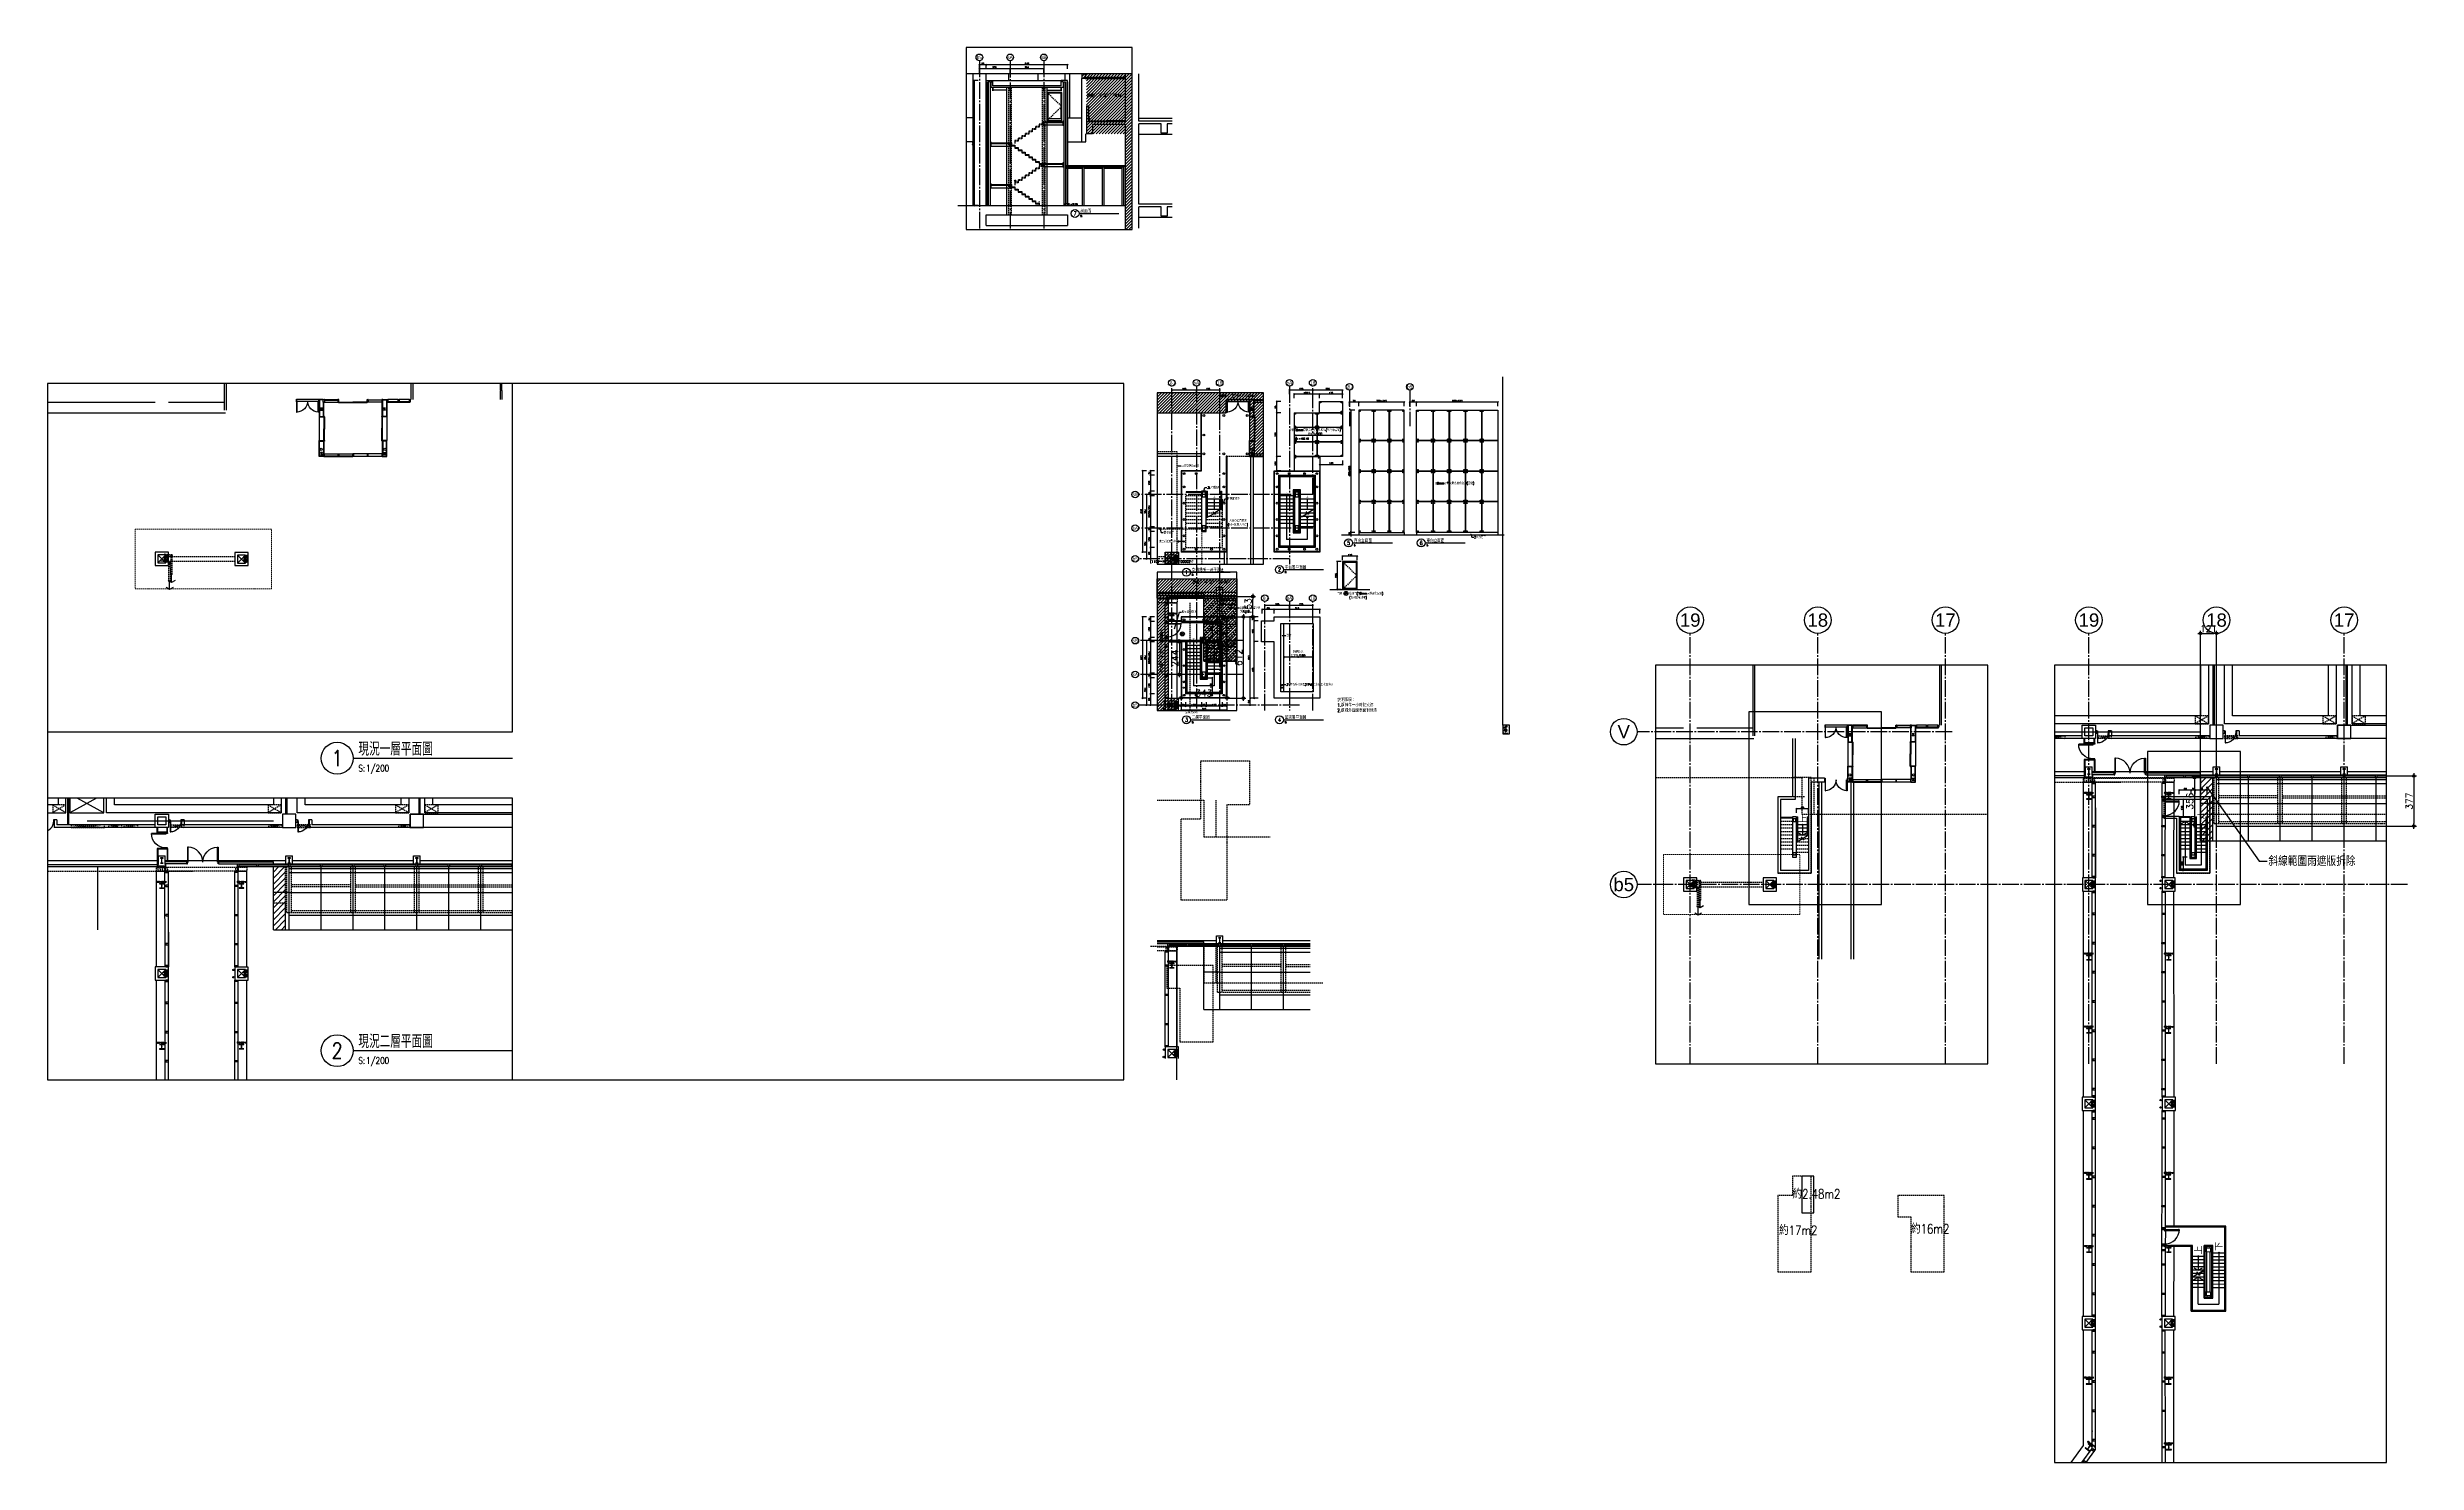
# Model space of a CAD drawing. Extents: x -8100 to 9725, y -5500 to 5149.
import ezdxf
from ezdxf.enums import TextEntityAlignment as Align
from ezdxf.xclip import XClip

# ---------------------------------------------------------------- set-up
doc = ezdxf.new("R2010")
doc.units = 0
doc.header["$LTSCALE"] = 50
doc.header["$XCLIPFRAME"] = 0
for name, pattern in [('CENTER', [2, 1.25, -0.25, 0.25, -0.25]), ('COL-CEN-LIN', [3.25, 2.5, -0.25, 0.25, -0.25]), ('HIDDEN', [0.3, 0.2, -0.1]), ('XFa-10-FF1Stair$0$RDR1xFa-10$0$HIDDEN', [0.3, 0.2, -0.1]), ('XFa-10-FF1Stair$0$XFa-10$0$COL-CEN-LIN', [3.25, 2.5, -0.25, 0.25, -0.25]), ('XFa-10-FF1Stair$0$XFa-10$0$HIDDEN', [0.3, 0.2, -0.1]), ('XFa-10-FF1Stair$0$XFa-10$0$xFa-10$0$HIDDEN', [0.3, 0.2, -0.1]), ('XFa-10-FF1Stair$0$XFa-10$0$xFa-10$0$xFa-10$0$HIDDEN', [0.3, 0.2, -0.1]), ('XFa-20-FF1Stair$0$RDR1xFa-20$0$HIDDEN', [0.3, 0.2, -0.1]), ('XFa-20-FF1Stair$0$XFa-20$0$HIDDEN', [0.3, 0.2, -0.1]), ('XFa-20-FF1Stair$0$XFa-20$0$XFa-20$0$CENTER', [2, 1.25, -0.25, 0.25, -0.25]), ('XFa-20-FF1Stair$0$XFa-20$0$XFa-20$0$HIDDEN', [0.3, 0.2, -0.1])]:
    doc.linetypes.add(name, pattern=pattern)
for name, color, linetype in [('0-arr', 4, 'Continuous'), ('0-DIM-INT', 12, 'Continuous'), ('0-DIM-TXT', 4, 'Continuous'), ('0-MC', 12, 'Continuous'), ('0-NC', 3, 'Continuous'), ('0-st-txt', 3, 'Continuous'), ('0-stc', 12, 'Continuous'), ('0-stcm', 4, 'Continuous'), ('1', 1, 'Continuous'), ('12', 12, 'Continuous'), ('163', 163, 'Continuous'), ('2', 2, 'Continuous'), ('3', 3, 'Continuous'), ('4', 4, 'Continuous'), ('5', 5, 'Continuous'), ('8', 8, 'Continuous'), ('A_LEVEL', 4, 'Continuous'), ('A_LEVEL_A', 3, 'Continuous'), ('A_LEVEL_MARK', 2, 'Continuous'), ('ASP_1', 1, 'Continuous'), ('CCL', 15, 'COL-CEN-LIN'), ('COL-S', 2, 'Continuous'), ('CW-SANDWICH', 6, 'Continuous'), ('D-2', 2, 'Continuous'), ('D-4', 4, 'Continuous'), ('D-CCL', 15, 'CENTER'), ('D-TXT', 4, 'Continuous'), ('Demolishment', 15, 'Continuous'), ('DIM', 12, 'Continuous'), ('DN-CTXT', 2, 'Continuous'), ('DN-MARK', 2, 'Continuous'), ('DN-TXT', 2, 'Continuous'), ('DOR', 4, 'Continuous'), ('DRAIN', 4, 'Continuous'), ('FLOOR', 8, 'Continuous'), ('HATCH', 15, 'Continuous'), ('HID', 5, 'HIDDEN'), ('HR', 4, 'Continuous'), ('ina', 4, 'Continuous'), ('inl', 12, 'Continuous'), ('INT', 4, 'Continuous'), ('MD', 12, 'Continuous'), ('ND', 4, 'Continuous'), ('RCW', 1, 'Continuous'), ('TOPPING', 2, 'Continuous'), ('TXT', 4, 'Continuous'), ('WALL-C', 6, 'Continuous'), ('WIN', 12, 'Continuous'), ('WIN-S', 4, 'Continuous'), ('XFa-10$0$xFa-10$0$DOR', 4, 'Continuous'), ('XFa-10-FF1Stair$0$BLOCK', 7, 'Continuous'), ('XFa-10-FF1Stair$0$RDR1xFa-10$0$0-arr', 4, 'Continuous'), ('XFa-10-FF1Stair$0$RDR1xFa-10$0$0-st-txt', 3, 'Continuous'), ('XFa-10-FF1Stair$0$RDR1xFa-10$0$0-stc', 12, 'Continuous'), ('XFa-10-FF1Stair$0$RDR1xFa-10$0$0-stcm', 4, 'Continuous'), ('XFa-10-FF1Stair$0$RDR1xFa-10$0$0.0.0-12B site', 231, 'Continuous'), ('XFa-10-FF1Stair$0$RDR1xFa-10$0$12', 12, 'Continuous'), ('XFa-10-FF1Stair$0$RDR1xFa-10$0$8', 8, 'Continuous'), ('XFa-10-FF1Stair$0$RDR1xFa-10$0$BEAN-UP', 8, 'XFa-10-FF1Stair$0$RDR1xFa-10$0$HIDDEN'), ('XFa-10-FF1Stair$0$RDR1xFa-10$0$BLOCK', 7, 'Continuous'), ('XFa-10-FF1Stair$0$RDR1xFa-10$0$COL', 1, 'Continuous'), ('XFa-10-FF1Stair$0$RDR1xFa-10$0$COL-S', 2, 'Continuous'), ('XFa-10-FF1Stair$0$RDR1xFa-10$0$DRAIN', 4, 'Continuous'), ('XFa-10-FF1Stair$0$RDR1xFa-10$0$DRAIN-HID', 5, 'XFa-10-FF1Stair$0$RDR1xFa-10$0$HIDDEN'), ('XFa-10-FF1Stair$0$RDR1xFa-10$0$DRAIN-INA', 4, 'Continuous'), ('XFa-10-FF1Stair$0$RDR1xFa-10$0$DRAIN-INL', 12, 'Continuous'), ('XFa-10-FF1Stair$0$RDR1xFa-10$0$HR', 4, 'Continuous'), ('XFa-10-FF1Stair$0$RDR1xFa-10$0$PIPE-AR', 8, 'XFa-10-FF1Stair$0$RDR1xFa-10$0$HIDDEN'), ('XFa-10-FF1Stair$0$RDR1xFa-10$0$ST', 12, 'Continuous'), ('XFa-10-FF1Stair$0$XFa-10$0$0-arr', 4, 'Continuous'), ('XFa-10-FF1Stair$0$XFa-10$0$0-DIM-INT', 12, 'Continuous'), ('XFa-10-FF1Stair$0$XFa-10$0$0-DIM-TXT', 4, 'Continuous'), ('XFa-10-FF1Stair$0$XFa-10$0$12', 12, 'Continuous'), ('XFa-10-FF1Stair$0$XFa-10$0$8', 8, 'Continuous'), ('XFa-10-FF1Stair$0$XFa-10$0$DIM-INT', 12, 'Continuous'), ('XFa-10-FF1Stair$0$XFa-10$0$DOR', 4, 'Continuous'), ('XFa-10-FF1Stair$0$XFa-10$0$HID-TOPPING', 2, 'XFa-10-FF1Stair$0$XFa-10$0$HIDDEN'), ('XFa-10-FF1Stair$0$XFa-10$0$MD', 12, 'Continuous'), ('XFa-10-FF1Stair$0$XFa-10$0$ND', 4, 'Continuous'), ('XFa-10-FF1Stair$0$XFa-10$0$OPEN-RAISED FL', 2, 'XFa-10-FF1Stair$0$XFa-10$0$COL-CEN-LIN'), ('XFa-10-FF1Stair$0$XFa-10$0$WIN-S', 4, 'Continuous'), ('XFa-10-FF1Stair$0$XFa-10$0$xFa-10$0$0-arr', 4, 'Continuous'), ('XFa-10-FF1Stair$0$XFa-10$0$xFa-10$0$0-st-txt', 3, 'Continuous'), ('XFa-10-FF1Stair$0$XFa-10$0$xFa-10$0$0-stc', 12, 'Continuous'), ('XFa-10-FF1Stair$0$XFa-10$0$xFa-10$0$0-stcm', 4, 'Continuous'), ('XFa-10-FF1Stair$0$XFa-10$0$xFa-10$0$109210F-A1-10$0$xFa-10$0$xFa-10$0$DOR', 4, 'Continuous'), ('XFa-10-FF1Stair$0$XFa-10$0$xFa-10$0$12', 12, 'Continuous'), ('XFa-10-FF1Stair$0$XFa-10$0$xFa-10$0$2', 2, 'Continuous'), ('XFa-10-FF1Stair$0$XFa-10$0$xFa-10$0$4', 4, 'Continuous'), ('XFa-10-FF1Stair$0$XFa-10$0$xFa-10$0$8', 8, 'Continuous'), ('XFa-10-FF1Stair$0$XFa-10$0$xFa-10$0$BEAM', 11, 'Continuous'), ('XFa-10-FF1Stair$0$XFa-10$0$xFa-10$0$COL-100x100', 1, 'Continuous'), ('XFa-10-FF1Stair$0$XFa-10$0$xFa-10$0$COL-110x110', 1, 'Continuous'), ('XFa-10-FF1Stair$0$XFa-10$0$xFa-10$0$CW-SANDWICH', 6, 'Continuous'), ('XFa-10-FF1Stair$0$XFa-10$0$xFa-10$0$DOR', 4, 'Continuous'), ('XFa-10-FF1Stair$0$XFa-10$0$xFa-10$0$GRATING', 15, 'Continuous'), ('XFa-10-FF1Stair$0$XFa-10$0$xFa-10$0$HATCH', 15, 'Continuous'), ('XFa-10-FF1Stair$0$XFa-10$0$xFa-10$0$HR', 4, 'Continuous'), ('XFa-10-FF1Stair$0$XFa-10$0$xFa-10$0$OPEN', 8, 'Continuous'), ('XFa-10-FF1Stair$0$XFa-10$0$xFa-10$0$OTH', 12, 'Continuous'), ('XFa-10-FF1Stair$0$XFa-10$0$xFa-10$0$PEN6', 6, 'Continuous'), ('XFa-10-FF1Stair$0$XFa-10$0$xFa-10$0$RCW', 1, 'Continuous'), ('XFa-10-FF1Stair$0$XFa-10$0$xFa-10$0$ST', 12, 'Continuous'), ('XFa-10-FF1Stair$0$XFa-10$0$xFa-10$0$WALL-DRY', 3, 'Continuous'), ('XFa-10-FF1Stair$0$XFa-10$0$xFa-10$0$WALL-V', 3, 'Continuous'), ('XFa-10-FF1Stair$0$XFa-10$0$xFa-10$0$WC', 4, 'Continuous'), ('XFa-10-FF1Stair$0$XFa-10$0$xFa-10$0$WC-PAT', 4, 'Continuous'), ('XFa-10-FF1Stair$0$XFa-10$0$xFa-10$0$WIN', 12, 'Continuous'), ('XFa-10-FF1Stair$0$XFa-10$0$xFa-10$0$WIN-S', 4, 'Continuous'), ('XFa-10-FF1Stair$0$XFa-10$0$xFa-10$0$xFa-10$0$8', 8, 'Continuous'), ('XFa-10-FF1Stair$0$XFa-10$0$xFa-10$0$xFa-10$0$DOR', 4, 'Continuous'), ('XFa-10-FF1Stair$0$XFa-10$0$xFa-10$0$xFa-10$0$INT', 4, 'Continuous'), ('XFa-10-FF1Stair$0$XFa-10$0$xFa-10$0$xFa-10$0$TRENCH', 15, 'Continuous'), ('XFa-10-FF1Stair$0$XFa-10$0$xFa-10$0$xFa-10$0$WALL-V', 3, 'Continuous'), ('XFa-10-FF1Stair$0$XFa-10$0$xFa-10$0$xFa-10$0$xFa-10$0$DOR', 4, 'Continuous'), ('XFa-10-FF1Stair$0$XFa-10$0$xFa-10$1$WALL-V', 3, 'Continuous'), ('XFa-10-FF1Stair$0$XFa-10$0$xFa-10$1$xFa-10$0$DOR', 4, 'Continuous'), ('XFa-20-FF1Stair$0$BLOCK', 7, 'Continuous'), ('XFa-20-FF1Stair$0$DOR', 4, 'Continuous'), ('XFa-20-FF1Stair$0$RDR1xFa-20$0$0-arr', 4, 'Continuous'), ('XFa-20-FF1Stair$0$RDR1xFa-20$0$0-DIM-INT', 12, 'Continuous'), ('XFa-20-FF1Stair$0$RDR1xFa-20$0$0-DIM-TXT', 4, 'Continuous'), ('XFa-20-FF1Stair$0$RDR1xFa-20$0$0-st-txt', 3, 'Continuous'), ('XFa-20-FF1Stair$0$RDR1xFa-20$0$0-stc', 12, 'Continuous'), ('XFa-20-FF1Stair$0$RDR1xFa-20$0$0-stcm', 4, 'Continuous'), ('XFa-20-FF1Stair$0$RDR1xFa-20$0$0.0.0-12B site', 231, 'Continuous'), ('XFa-20-FF1Stair$0$RDR1xFa-20$0$12', 12, 'Continuous'), ('XFa-20-FF1Stair$0$RDR1xFa-20$0$163', 163, 'Continuous'), ('XFa-20-FF1Stair$0$RDR1xFa-20$0$4', 4, 'Continuous'), ('XFa-20-FF1Stair$0$RDR1xFa-20$0$8', 8, 'Continuous'), ('XFa-20-FF1Stair$0$RDR1xFa-20$0$BEAM', 5, 'Continuous'), ('XFa-20-FF1Stair$0$RDR1xFa-20$0$COL', 1, 'Continuous'), ('XFa-20-FF1Stair$0$RDR1xFa-20$0$COL-S', 2, 'Continuous'), ('XFa-20-FF1Stair$0$RDR1xFa-20$0$DOOR-TEXT', 8, 'Continuous'), ('XFa-20-FF1Stair$0$RDR1xFa-20$0$DOR', 4, 'Continuous'), ('XFa-20-FF1Stair$0$RDR1xFa-20$0$DRAIN', 4, 'Continuous'), ('XFa-20-FF1Stair$0$RDR1xFa-20$0$EXPANSION', 6, 'XFa-20-FF1Stair$0$RDR1xFa-20$0$HIDDEN'), ('XFa-20-FF1Stair$0$RDR1xFa-20$0$HID-BEAM', 5, 'XFa-20-FF1Stair$0$RDR1xFa-20$0$HIDDEN'), ('XFa-20-FF1Stair$0$RDR1xFa-20$0$HR', 4, 'Continuous'), ('XFa-20-FF1Stair$0$RDR1xFa-20$0$INT', 4, 'Continuous'), ('XFa-20-FF1Stair$0$RDR1xFa-20$0$RCW', 1, 'Continuous'), ('XFa-20-FF1Stair$0$RDR1xFa-20$0$ST', 12, 'Continuous'), ('XFa-20-FF1Stair$0$RDR1xFa-20$0$WALL-C', 6, 'Continuous'), ('XFa-20-FF1Stair$0$RDR1xFa-20$0$WALL-V', 3, 'Continuous'), ('XFa-20-FF1Stair$0$RDR1xFa-20$0$WIN', 12, 'Continuous'), ('XFa-20-FF1Stair$0$RDR1xFa-20$0$WIN-S', 4, 'Continuous'), ('XFa-20-FF1Stair$0$WALL-C', 6, 'Continuous'), ('XFa-20-FF1Stair$0$WALL-V', 3, 'Continuous'), ('XFa-20-FF1Stair$0$WIN', 12, 'Continuous'), ('XFa-20-FF1Stair$0$WIN-S', 4, 'Continuous'), ('XFa-20-FF1Stair$0$XFa-20$0$0-DIM-INT', 12, 'Continuous'), ('XFa-20-FF1Stair$0$XFa-20$0$0-DIM-TXT', 4, 'Continuous'), ('XFa-20-FF1Stair$0$XFa-20$0$0-INT', 4, 'Continuous'), ('XFa-20-FF1Stair$0$XFa-20$0$A-BLOCK', 7, 'Continuous'), ('XFa-20-FF1Stair$0$XFa-20$0$change080501', 6, 'Continuous'), ('XFa-20-FF1Stair$0$XFa-20$0$DIM-MARK', 12, 'Continuous'), ('XFa-20-FF1Stair$0$XFa-20$0$DIM-TXT', 3, 'Continuous'), ('XFa-20-FF1Stair$0$XFa-20$0$HID-TOPPING', 2, 'XFa-20-FF1Stair$0$XFa-20$0$HIDDEN'), ('XFa-20-FF1Stair$0$XFa-20$0$XFa-20$0$0-arr', 4, 'Continuous'), ('XFa-20-FF1Stair$0$XFa-20$0$XFa-20$0$0-st-txt', 3, 'Continuous'), ('XFa-20-FF1Stair$0$XFa-20$0$XFa-20$0$0-stc', 12, 'Continuous'), ('XFa-20-FF1Stair$0$XFa-20$0$XFa-20$0$0-stcm', 4, 'Continuous'), ('XFa-20-FF1Stair$0$XFa-20$0$XFa-20$0$12', 12, 'Continuous'), ('XFa-20-FF1Stair$0$XFa-20$0$XFa-20$0$4', 4, 'Continuous'), ('XFa-20-FF1Stair$0$XFa-20$0$XFa-20$0$8', 8, 'Continuous'), ('XFa-20-FF1Stair$0$XFa-20$0$XFa-20$0$AREA', 5, 'Continuous'), ('XFa-20-FF1Stair$0$XFa-20$0$XFa-20$0$BEAM', 11, 'Continuous'), ('XFa-20-FF1Stair$0$XFa-20$0$XFa-20$0$CLOUD-4', 6, 'Continuous'), ('XFa-20-FF1Stair$0$XFa-20$0$XFa-20$0$COL-100x100', 1, 'Continuous'), ('XFa-20-FF1Stair$0$XFa-20$0$XFa-20$0$COL-110x110', 1, 'Continuous'), ('XFa-20-FF1Stair$0$XFa-20$0$XFa-20$0$COL-120x120', 1, 'Continuous'), ('XFa-20-FF1Stair$0$XFa-20$0$XFa-20$0$COL-60x60', 1, 'Continuous'), ('XFa-20-FF1Stair$0$XFa-20$0$XFa-20$0$COL-H', 2, 'Continuous'), ('XFa-20-FF1Stair$0$XFa-20$0$XFa-20$0$COLS-60x60', 2, 'Continuous'), ('XFa-20-FF1Stair$0$XFa-20$0$XFa-20$0$COLS-80x80', 2, 'Continuous'), ('XFa-20-FF1Stair$0$XFa-20$0$XFa-20$0$CURTAIN-WALL-AL', 6, 'Continuous'), ('XFa-20-FF1Stair$0$XFa-20$0$XFa-20$0$CW-SANDWICH', 6, 'Continuous'), ('XFa-20-FF1Stair$0$XFa-20$0$XFa-20$0$DOORSILL', 15, 'Continuous'), ('XFa-20-FF1Stair$0$XFa-20$0$XFa-20$0$DOR', 4, 'Continuous'), ('XFa-20-FF1Stair$0$XFa-20$0$XFa-20$0$EL', 4, 'Continuous'), ('XFa-20-FF1Stair$0$XFa-20$0$XFa-20$0$EL-1', 12, 'Continuous'), ('XFa-20-FF1Stair$0$XFa-20$0$XFa-20$0$GRATING', 15, 'Continuous'), ('XFa-20-FF1Stair$0$XFa-20$0$XFa-20$0$HID', 5, 'XFa-20-FF1Stair$0$XFa-20$0$XFa-20$0$HIDDEN'), ('XFa-20-FF1Stair$0$XFa-20$0$XFa-20$0$HR', 4, 'Continuous'), ('XFa-20-FF1Stair$0$XFa-20$0$XFa-20$0$INT', 4, 'Continuous'), ('XFa-20-FF1Stair$0$XFa-20$0$XFa-20$0$OPEN', 8, 'Continuous'), ('XFa-20-FF1Stair$0$XFa-20$0$XFa-20$0$RCW', 1, 'Continuous'), ('XFa-20-FF1Stair$0$XFa-20$0$XFa-20$0$ST', 12, 'Continuous'), ('XFa-20-FF1Stair$0$XFa-20$0$XFa-20$0$SW', 1, 'Continuous'), ('XFa-20-FF1Stair$0$XFa-20$0$XFa-20$0$TRENCH', 15, 'Continuous'), ('XFa-20-FF1Stair$0$XFa-20$0$XFa-20$0$UY-OPENING', 5, 'XFa-20-FF1Stair$0$XFa-20$0$XFa-20$0$HIDDEN'), ('XFa-20-FF1Stair$0$XFa-20$0$XFa-20$0$WALL-V', 3, 'Continuous'), ('XFa-20-FF1Stair$0$XFa-20$0$XFa-20$0$xFa-10$0$8', 8, 'Continuous'), ('XFa-20-FF1Stair$0$XFa-20$0$XFa-20$0$xFa-10$0$TRENCH', 15, 'Continuous'), ('XFa-20-FF1Stair$0$XFa-20$0$XFa-20$0$xFa-10$0$WALL-V', 3, 'Continuous'), ('XREF', 7, 'Continuous')]:
    doc.layers.add(name, color=color, linetype=linetype)
doc.layers.add('AREA', color=2, linetype='HIDDEN', plot=False)
doc.layers.add('空橋投影線', color=44, linetype='HIDDEN', plot=False)
doc.layers.add('XFa-10-FF1Stair$0$RDR1xFa-10$0$F', color=4, linetype='XFa-10-FF1Stair$0$RDR1xFa-10$0$HIDDEN', lineweight=20)
doc.styles.add('CHINA', font='romans2.shx', dxfattribs={"bigfont": 'chineset.shx'})
doc.styles.add('CHINESET', font='simplex.shx', dxfattribs={"width": 0.8, "bigfont": 'chineset.shx'})
doc.styles.add('COL-NUM', font='arial.ttf')
doc.styles.add('D-CHINA', font='c2.shx', dxfattribs={"width": 0.8, "bigfont": 'chineset.shx'})
doc.styles.add('DIM', font='simplex.shx', dxfattribs={"bigfont": 'chineset.shx'})
doc.styles.get("Standard").update_dxf_attribs({"font": 'txt.shx', "bigfont": 'chineset.shx'})
doc.styles.add('XFa-10-FF1Stair$0$RDR1xFa-10$0$CHINA', font='simplex.shx', dxfattribs={"width": 0.75, "bigfont": 'chineset.shx'})
doc.styles.add('XFa-10-FF1Stair$0$RDR1xFa-10$0$CHINESET', font='simplex.shx', dxfattribs={"width": 0.75, "bigfont": 'chineset.shx'})
doc.styles.add('XFa-10-FF1Stair$0$XFa-10$0$CHINA', font='simplex.shx', dxfattribs={"width": 0.75, "bigfont": 'chineset.shx'})
doc.styles.add('XFa-10-FF1Stair$0$XFa-10$0$xFa-10$0$CHINA', font='simplex.shx', dxfattribs={"width": 0.75, "bigfont": 'chineset.shx'})
doc.styles.add('XFa-10-FF1Stair$0$XFa-10$0$xFa-10$0$xFa-10$0$CHINA', font='simplex.shx', dxfattribs={"width": 0.75, "bigfont": 'chineset.shx'})
doc.styles.add('XFa-20-FF1Stair$0$RDR1xFa-20$0$CHINA', font='simplex.shx', dxfattribs={"width": 0.75, "bigfont": 'chineset.shx'})
doc.styles.add('XFa-20-FF1Stair$0$RDR1xFa-20$0$DIM', font='simplex.shx', dxfattribs={"width": 0.8, "bigfont": 'chineset.shx'})
doc.styles.add('XFa-20-FF1Stair$0$RDR1xFa-20$0$XFa-20$0$XFa-20$0$CHINA', font='simplex.shx', dxfattribs={"width": 0.75, "bigfont": 'chineset.shx'})
doc.styles.add('XFa-20-FF1Stair$0$XFa-20$0$CHINA', font='simplex.shx', dxfattribs={"width": 0.75, "bigfont": 'chineset.shx'})
doc.styles.add('XFa-20-FF1Stair$0$XFa-20$0$DIM', font='simplex.shx', dxfattribs={"bigfont": 'chineset.shx'})
doc.styles.add('XFa-20-FF1Stair$0$XFa-20$0$XFa-20$0$CHINA', font='simplex.shx', dxfattribs={"width": 0.75, "bigfont": 'chineset.shx'})
doc.dimstyles.new('CIRM', dxfattribs={"dimtxt": 50, "dimasz": 20, "dimexe": 20, "dimexo": 0, "dimgap": 10, "dimtad": 1, "dimdsep": 46, "dimtxsty": 'DIM', "dimblk": 'CIR', "dimblk1": 'CIR', "dimblk2": 'CIR', "dimsah": 1, "dimcen": 10, "dimdle": 20, "dimclrd": 256, "dimclre": 256, "dimclrt": 6, "dimadec": 0, "dimazin": 0, "dimtfac": 1, "dimtix": 1, "dimtmove": 2, "dimatfit": 3, "dimldrblk": 'CIR', "dimfxl": 1, "dimtolj": 1, "dimtzin": 0, "dimarcsym": 0})
doc.dimstyles.new('SLASHM$0', dxfattribs={"dimtxt": 2.5, "dimasz": 1.8, "dimexe": 1, "dimexo": 0, "dimgap": 1, "dimtad": 1, "dimdec": 1, "dimdsep": 46, "dimtxsty": 'Standard', "dimblk": 'SLASH', "dimblk1": 'SLASH', "dimblk2": 'SLASH', "dimsah": 1, "dimcen": 5, "dimdle": 5, "dimclre": 12, "dimclrt": 6, "dimadec": 0, "dimazin": 0, "dimtfac": 1, "dimtdec": 1, "dimtix": 1, "dimtmove": 0, "dimatfit": 3, "dimldrblk": 'SLASH', "dimfxl": 1, "dimtolj": 1, "dimtzin": 0, "dimarcsym": 0})
doc.dimstyles.new('SLASHS', dxfattribs={"dimscale": 0.5, "dimtxt": 25, "dimasz": 10, "dimexe": 10, "dimexo": 0, "dimgap": 5, "dimtad": 1, "dimdsep": 46, "dimtxsty": 'DIM', "dimblk1": 'SLASH', "dimblk2": 'SLASH', "dimsah": 1, "dimcen": 10, "dimdle": 10, "dimclrd": 256, "dimclre": 256, "dimclrt": 6, "dimadec": 0, "dimazin": 0, "dimtfac": 1, "dimtix": 1, "dimtmove": 2, "dimatfit": 3, "dimldrblk": 'SLASH', "dimfxl": 1, "dimtolj": 1, "dimtzin": 0, "dimarcsym": 0})
doc.dimstyles.new('XFa-20-FF1Stair$0$XFa-20$0$CIRSLASHM', dxfattribs={"dimtxt": 75, "dimasz": 15, "dimexe": 30, "dimexo": 30, "dimgap": 15, "dimtad": 1, "dimdsep": 46, "dimtxsty": 'XFa-20-FF1Stair$0$XFa-20$0$DIM', "dimblk": 'XFa-20-FF1Stair$0$XFa-20$0$CIR', "dimblk1": 'XFa-20-FF1Stair$0$XFa-20$0$CIR', "dimblk2": 'XFa-20-FF1Stair$0$XFa-20$0$SLASH', "dimsah": 1, "dimcen": 10, "dimdle": 30, "dimclrd": 256, "dimclre": 256, "dimclrt": 6, "dimadec": 0, "dimazin": 0, "dimtfac": 1, "dimtix": 1, "dimtmove": 2, "dimatfit": 3, "dimldrblk": 'XFa-20-FF1Stair$0$XFa-20$0$CIR', "dimfxl": 1, "dimtolj": 1, "dimtzin": 0, "dimarcsym": 0})

# ---------------------------------------------------------------- blocks, each defined once
blk = doc.blocks.new('XFa-10-FF1Stair$0$XFa-10$0$s-hig')
at = {"layer": 'XFa-10-FF1Stair$0$XFa-10$0$0-DIM-INT'}
for p, q in [((-30, 0), (30, 0)), ((0, 30), (0, -30))]:
    blk.add_line(p, q, dxfattribs=at)
blk.add_circle((0, 0), 15, dxfattribs=at)
at = {"layer": 'XFa-10-FF1Stair$0$XFa-10$0$0-DIM-INT', "color": 4}
for radius, start, end in [(12, 90, 180), (9, 90, 180), (6, 90, 180), (12, 270, 0), (9, 270, 0), (6, 270, 0)]:
    blk.add_arc((0, 0), radius, start, end, dxfattribs=at)
at = {"layer": 'XFa-10-FF1Stair$0$XFa-10$0$0-DIM-TXT', "style": 'XFa-10-FF1Stair$0$XFa-10$0$CHINA'}
blk.add_attdef('HIG', text='', height=25, dxfattribs=at).set_placement((44.1, 0), align=Align.MIDDLE_LEFT)
blk = doc.blocks.new('XFa-10-FF1Stair$0$XFa-10$0$no-d')
at = {"layer": 'XFa-10-FF1Stair$0$XFa-10$0$MD'}
blk.add_circle((0, 0), 30, dxfattribs=at)
at = {"layer": 'XFa-10-FF1Stair$0$XFa-10$0$ND', "style": 'XFa-10-FF1Stair$0$XFa-10$0$CHINA'}
blk.add_attdef('NO', text='', height=25, dxfattribs=at).set_placement((0, 0), align=Align.MIDDLE)
blk = doc.blocks.new('XFa-10-FF1Stair$0$XFa-10$0$xFa-10$0$COL-100x100')
at = {"layer": 'XFa-10-FF1Stair$0$XFa-10$0$xFa-10$0$COL-100x100'}
blk.add_lwpolyline([(-50, 50), (50, 50), (50, -50), (-50, -50)], close=True, dxfattribs=at)
blk = doc.blocks.new('XFa-10-FF1Stair$0$XFa-10$0$xFa-10$0$door')
at = {"layer": 'XFa-10-FF1Stair$0$XFa-10$0$xFa-10$0$DOR'}
blk.add_lwpolyline([(0, 1), (0.04, 1), (0.04, 0), (0, 0)], close=True, dxfattribs=at)
blk.add_arc((0, 0), 1, 0, 90, dxfattribs=at)
blk = doc.blocks.new('XFa-10-FF1Stair$0$XFa-10$0$xFa-10$0$door-2')
at = {"layer": 'XFa-10-FF1Stair$0$XFa-10$0$xFa-10$0$DOR'}
for points in [[(0, 0.5), (0.02, 0.5), (0.02, 0), (0, 0)], [(1, 0.5), (0.98, 0.5), (0.98, 0), (1, 0)]]:
    blk.add_lwpolyline(points, close=True, dxfattribs=at)
for centre, start, end in [((0, 0), 0, 90), ((1, 0), 90, 180)]:
    blk.add_arc(centre, 0.5, start, end, dxfattribs=at)
blk = doc.blocks.new('XFa-10-FF1Stair$0$XFa-10$0$xFa-10$0$xFa-10$0$door')
at = {"layer": 'XFa-10-FF1Stair$0$XFa-10$0$xFa-10$0$xFa-10$0$DOR'}
blk.add_lwpolyline([(0, 1), (0.04, 1), (0.04, 0), (0, 0)], close=True, dxfattribs=at)
blk.add_arc((0, 0), 1, 0, 90, dxfattribs=at)
blk = doc.blocks.new('XFa-10-FF1Stair$0$XFa-10$0$xFa-10$0$COL-110x110')
at = {"layer": 'XFa-10-FF1Stair$0$XFa-10$0$xFa-10$0$COL-110x110'}
blk.add_lwpolyline([(-55, 55), (55, 55), (55, -55), (-55, -55)], close=True, dxfattribs=at)
blk = doc.blocks.new('XFa-10-FF1Stair$0$XFa-10$0$xFa-10$0$tl-gen')
at = {"layer": 'XFa-10-FF1Stair$0$XFa-10$0$xFa-10$0$WC'}
for p, q in [((-20, 0), (20, 0)), ((-22, -12), (-22, -3)), ((-20, -15), (20, -15)), ((-17, -25), (-14, -15)), ((17, -25), (14, -15)), ((22, -3), (22, -12))]:
    blk.add_line(p, q, dxfattribs=at)
at = {"layer": 'XFa-10-FF1Stair$0$XFa-10$0$xFa-10$0$WC', "color": 12}
blk.add_lwpolyline([(-18, -46, 0.089395), (-16, -53, 0.094247), (-12, -60, 0.102032), (-7, -64, 0.108313), (0, -65, 0.108313), (7, -64, 0.102032), (12, -60, 0.094247), (16, -53, 0.089395), (18, -46, 0.089395), (16, -38, 0.094247), (12, -32, 0.102032), (7, -28, 0.108313), (0, -26, 0.108313), (-7, -28, 0.102032), (-12, -32, 0.094247), (-16, -38, 0.089395)], format="xyb", close=True, dxfattribs=at)
at = {"layer": 'XFa-10-FF1Stair$0$XFa-10$0$xFa-10$0$WC'}
for centre, radius, start, end in [((-20, -3), 3, 90, 180), ((20, -3), 3, 0, 90), ((-20, -12), 3, 180, 270), ((13, -44), 36, 161.8917, 180), ((13, -44), 36, 180, 198.1083), ((7, -41), 29, 148.9452, 161.8917), ((7, -46), 29, 198.1083, 218.2902), ((-26, -22), 9, 328.9452, 341.624), ((3, -49), 23.7, 218.2902, 242.3153), ((0, -54), 17.9, 242.3153, 270), ((0, -54), 17.9, 270, 297.6847), ((-3, -49), 23.7, 297.6847, 321.7098), ((-7, -46), 29, 321.7098, 341.8917), ((26, -22), 9, 198.376, 211.0548), ((-7, -41), 29, 18.1083, 31.0548), ((20, -12), 3, 270, 0), ((-13, -44), 36, 0, 18.1083), ((-13, -44), 36, 341.8917, 0)]:
    blk.add_arc(centre, radius, start, end, dxfattribs=at)
blk = doc.blocks.new('XFa-10-FF1Stair$0$XFa-10$0$xFa-10$0$tl-1')
at = {"layer": 'XFa-10-FF1Stair$0$XFa-10$0$xFa-10$0$OTH', "color": 12}
for p, q in [((48, 12), (17, 12)), ((51, -9), (51, 9)), ((17, -12), (48, -12))]:
    blk.add_line(p, q, dxfattribs=at)
for centre, start, end in [((48, 9), 0, 90), ((48, -9), 270, 0)]:
    blk.add_arc(centre, 3, start, end, dxfattribs=at)
at = {"layer": 'XFa-10-FF1Stair$0$XFa-10$0$xFa-10$0$WC'}
for p, q in [((51, 15), (15, 15)), ((54, -12), (54, 12)), ((15, -15), (51, -15))]:
    blk.add_line(p, q, dxfattribs=at)
for centre, radius, start, end in [((15, 0), 15.2, 90, 270), ((50, 0), 35, 154.148, 205.852), ((51, 12), 3, 0, 90), ((51, -12), 3, 270, 0)]:
    blk.add_arc(centre, radius, start, end, dxfattribs=at)
blk = doc.blocks.new('XFa-10-FF1Stair$0$XFa-10$0$xFa-10$0$u-315')
at = {"layer": 'XFa-10-FF1Stair$0$XFa-10$0$xFa-10$0$WC'}
for p, q in [((30, 0), (0, 0)), ((-2, -1), (-2, -11)), ((-2, -11), (7, -18)), ((32, -11), (23, -18)), ((32, -1), (32, -11))]:
    blk.add_line(p, q, dxfattribs=at)
at = {"layer": 'XFa-10-FF1Stair$0$XFa-10$0$xFa-10$0$WC', "color": 12}
for p, q in [((2, -6), (2, -9)), ((2, -10), (9, -15)), ((27, -5), (3, -5)), ((28, -10), (21, -15)), ((29, -6), (29, -9))]:
    blk.add_line(p, q, dxfattribs=at)
at = {"layer": 'XFa-10-FF1Stair$0$XFa-10$0$xFa-10$0$WC'}
for centre, radius, start, end in [((0, -2), 1.5, 90, 173.7475), ((30, -2), 1.5, 6.2525, 90), ((5, -22), 4.5, 17.6107, 61.7082), ((15, -19), 5.72, 197.6107, 272.6965), ((15, -19), 5.72, 267.3035, 342.3893), ((25, -22), 4.5, 118.2918, 162.3893)]:
    blk.add_arc(centre, radius, start, end, dxfattribs=at)
at = {"layer": 'XFa-10-FF1Stair$0$XFa-10$0$xFa-10$0$WC', "color": 12}
for centre, radius, start, end in [((3, -6), 1.5, 90, 180), ((3, -9), 1.5, 180, 232.9361), ((5, -22), 7.5, 17.6107, 59.7283), ((15, -19), 2.72, 197.6107, 272.6965), ((15, -19), 2.72, 267.3035, 342.3893), ((25, -22), 7.5, 120.2717, 162.3893), ((27, -6), 1.5, 0, 90), ((27, -9), 1.5, 307.0639, 0)]:
    blk.add_arc(centre, radius, start, end, dxfattribs=at)
blk = doc.blocks.new('XFa-10-FF1Stair$0$XFa-10$0$xFa-10$0$xL11-20$0$s-324')
at = {"layer": 'XFa-10-FF1Stair$0$XFa-10$0$xFa-10$0$WC', "ltscale": 5}
blk.add_lwpolyline([(0, 26), (0, -30), (-38, -30, -0.414214), (-46, -21), (-46, 18, -0.414214), (-38, 26)], format="xyb", close=True, dxfattribs=at)
for points in [[(-4, -23, -0.414214), (-6, -25), (-39, -25, -0.414214), (-41, -23), (-41, 20, -0.414214), (-39, 22), (-6, 22, -0.414214), (-4, 20)], [(-3, -30, -0.414214), (-4, -28), (-4, 25, -0.414214), (-3, 26)]]:
    blk.add_lwpolyline(points, format="xyb", dxfattribs=at)
for radius in [5.43, 3.79]:
    blk.add_circle((-23, -2), radius, dxfattribs=at)
blk = doc.blocks.new('XFa-10-FF1Stair$0$XFa-10$0$xFa-10$0$bsn-450')
at = {"layer": 'XFa-10-FF1Stair$0$XFa-10$0$xFa-10$0$WC'}
blk.add_line((0, 0), (45, 0), dxfattribs=at)
at = {"layer": 'XFa-10-FF1Stair$0$XFa-10$0$xFa-10$0$WC', "color": 12}
blk.add_line((3, -10), (42, -10), dxfattribs=at)
at = {"layer": 'XFa-10-FF1Stair$0$XFa-10$0$xFa-10$0$WC'}
for centre, radius, start, end in [((0, -2), 1.5, 90, 146.1556), ((45, -2), 1.5, 33.8444, 90), ((22, -16), 28.4, 146.1556, 33.8444)]:
    blk.add_arc(centre, radius, start, end, dxfattribs=at)
at = {"layer": 'XFa-10-FF1Stair$0$XFa-10$0$xFa-10$0$WC', "color": 12}
for centre, radius, start, end in [((3, -16), 6, 90, 178.5361), ((22, -16), 25.4, 178.5361, 1.4639), ((42, -16), 6, 1.4639, 90)]:
    blk.add_arc(centre, radius, start, end, dxfattribs=at)
blk = doc.blocks.new('XFa-10-FF1Stair$0$XFa-10$0$xFa-10$1$xFa-10$0$door')
at = {"layer": 'XFa-10-FF1Stair$0$XFa-10$0$xFa-10$1$xFa-10$0$DOR'}
blk.add_lwpolyline([(0, 1), (0.04, 1), (0.04, 0), (0, 0)], close=True, dxfattribs=at)
blk.add_arc((0, 0), 1, 0, 90, dxfattribs=at)
blk = doc.blocks.new('XFa-10-FF1Stair$0$XFa-10$0$xFa-10$0$109210F-A1-10$0$xFa-10$0$xFa-10$0$door')
at = {"layer": 'XFa-10-FF1Stair$0$XFa-10$0$xFa-10$0$109210F-A1-10$0$xFa-10$0$xFa-10$0$DOR'}
blk.add_lwpolyline([(0, 1), (0.04, 1), (0.04, 0), (0, 0)], close=True, dxfattribs=at)
blk.add_arc((0, 0), 1, 0, 90, dxfattribs=at)
blk = doc.blocks.new('XFa-10-FF1Stair$0$XFa-10$0$xFa-10$0$xFa-10$0$xFa-10$0$door')
at = {"layer": 'XFa-10-FF1Stair$0$XFa-10$0$xFa-10$0$xFa-10$0$xFa-10$0$DOR'}
blk.add_lwpolyline([(0, 1), (0.04, 1), (0.04, 0), (0, 0)], close=True, dxfattribs=at)
blk.add_arc((0, 0), 1, 0, 90, dxfattribs=at)
blk = doc.blocks.new('XFa-10-FF1Stair$0$RDR1xFa-10$0$COL-1')
at = {"layer": 'Defpoints'}
for p, q in [((30, 30), (-30, -30)), ((-30, 30), (30, -30))]:
    blk.add_line(p, q, dxfattribs=at)
at = {"layer": 'XFa-10-FF1Stair$0$RDR1xFa-10$0$COL'}
blk.add_lwpolyline([(-50, -50), (50, -50), (50, 50), (-50, 50)], close=True, dxfattribs=at)
at = {"layer": 'XFa-10-FF1Stair$0$RDR1xFa-10$0$COL-S'}
blk.add_lwpolyline([(-30, -30), (30, -30), (30, 30), (-30, 30)], close=True, dxfattribs=at)
at = {"layer": 'Defpoints', "style": 'XFa-10-FF1Stair$0$RDR1xFa-10$0$CHINA'}
for s, p in [('100x100', (0, -40)), ('60x60', (0, -20))]:
    blk.add_text(s, height=10, dxfattribs=at).set_placement(p, align=Align.MIDDLE_CENTER)
blk = doc.blocks.new('*U182')
at = {"layer": 'XFa-10-FF1Stair$0$RDR1xFa-10$0$DRAIN'}
blk.add_circle((0, 0), 5.08, dxfattribs=at)
at = {"layer": 'XFa-10-FF1Stair$0$RDR1xFa-10$0$DRAIN-HID'}
for points in [[(-116, -45, 0.5), (-118, -40, -0.5), (-120, -35), (-2, 5)], [(-118, -40, 0.5), (-116, -45), (2, -5)]]:
    blk.add_lwpolyline(points, format="xyb", dxfattribs=at)
at = {"layer": 'XFa-10-FF1Stair$0$RDR1xFa-10$0$DRAIN-INA'}
blk.add_lwpolyline([(-169, -30), (-175, -59), (-152, -79)], dxfattribs=at)
at = {"layer": 'XFa-10-FF1Stair$0$RDR1xFa-10$0$DRAIN-INL'}
blk.add_line((-175, -59), (-118, -40), dxfattribs=at)
at = {"layer": 'XFa-10-FF1Stair$0$RDR1xFa-10$0$PIPE-AR'}
blk.add_line((0, 0), (42, 42), dxfattribs=at)
at = {"layer": 'XFa-10-FF1Stair$0$RDR1xFa-10$0$PIPE-AR', "const_width": 4}
blk.add_lwpolyline([(40, 45), (19, 23)], dxfattribs=at)
at = {"layer": 'Defpoints', "style": 'XFa-10-FF1Stair$0$RDR1xFa-10$0$CHINESET', "width": 0.5}
blk.add_text('4"', height=10, dxfattribs=at).set_placement((11, 11), align=Align.MIDDLE)
blk = doc.blocks.new('*U181')
at = {"layer": 'XFa-10-FF1Stair$0$RDR1xFa-10$0$DRAIN'}
blk.add_circle((0, 0), 5.08, dxfattribs=at)
at = {"layer": 'XFa-10-FF1Stair$0$RDR1xFa-10$0$DRAIN-HID'}
for points in [[(-191, -79, 0.5), (-193, -75, -0.5), (-195, -70), (-2, 5)], [(-193, -75, 0.5), (-191, -79), (2, -5)]]:
    blk.add_lwpolyline(points, format="xyb", dxfattribs=at)
at = {"layer": 'XFa-10-FF1Stair$0$RDR1xFa-10$0$DRAIN-INA'}
blk.add_lwpolyline([(-245, -67), (-249, -96), (-226, -115)], dxfattribs=at)
at = {"layer": 'XFa-10-FF1Stair$0$RDR1xFa-10$0$DRAIN-INL'}
blk.add_line((-249, -96), (-193, -75), dxfattribs=at)
at = {"layer": 'XFa-10-FF1Stair$0$RDR1xFa-10$0$PIPE-AR'}
blk.add_line((0, 0), (42, 42), dxfattribs=at)
at = {"layer": 'XFa-10-FF1Stair$0$RDR1xFa-10$0$PIPE-AR', "const_width": 4}
blk.add_lwpolyline([(40, 45), (19, 23)], dxfattribs=at)
at = {"layer": 'Defpoints', "style": 'XFa-10-FF1Stair$0$RDR1xFa-10$0$CHINESET', "width": 0.5}
blk.add_text('4"', height=10, dxfattribs=at).set_placement((11, 11), align=Align.MIDDLE)
blk = doc.blocks.new('*U183')
at = {"layer": 'XFa-10-FF1Stair$0$RDR1xFa-10$0$DRAIN'}
blk.add_circle((0, 0), 5.08, dxfattribs=at)
at = {"layer": 'XFa-10-FF1Stair$0$RDR1xFa-10$0$DRAIN-HID'}
for points in [[(-30, -5, 0.5), (-30, 0, -0.5), (-30, 5), (0, 5)], [(-30, 0, 0.5), (-30, -5), (0, -5)]]:
    blk.add_lwpolyline(points, format="xyb", dxfattribs=at)
at = {"layer": 'XFa-10-FF1Stair$0$RDR1xFa-10$0$DRAIN-INA'}
blk.add_lwpolyline([(-75, 26), (-90, 0), (-75, -26)], dxfattribs=at)
at = {"layer": 'XFa-10-FF1Stair$0$RDR1xFa-10$0$DRAIN-INL'}
blk.add_line((-90, 0), (-30, 0), dxfattribs=at)
at = {"layer": 'XFa-10-FF1Stair$0$RDR1xFa-10$0$PIPE-AR'}
blk.add_line((0, 0), (42, 42), dxfattribs=at)
at = {"layer": 'XFa-10-FF1Stair$0$RDR1xFa-10$0$PIPE-AR', "const_width": 4}
blk.add_lwpolyline([(40, 45), (19, 23)], dxfattribs=at)
at = {"layer": 'Defpoints', "style": 'XFa-10-FF1Stair$0$RDR1xFa-10$0$CHINESET', "width": 0.5}
blk.add_text('4"', height=10, dxfattribs=at).set_placement((11, 11), align=Align.MIDDLE)
blk = doc.blocks.new('*U184')
at = {"layer": 'XFa-10-FF1Stair$0$RDR1xFa-10$0$DRAIN'}
blk.add_circle((0, 0), 5.08, dxfattribs=at)
at = {"layer": 'XFa-10-FF1Stair$0$RDR1xFa-10$0$DRAIN-HID'}
for points in [[(84, -116, 0.5), (88, -113), (4, 3)], [(88, -113, 0.5), (84, -116, -0.5), (80, -119), (-4, -3)]]:
    blk.add_lwpolyline(points, format="xyb", dxfattribs=at)
at = {"layer": 'XFa-10-FF1Stair$0$RDR1xFa-10$0$DRAIN-INA'}
blk.add_lwpolyline([(89, -167), (119, -164), (131, -137)], dxfattribs=at)
at = {"layer": 'XFa-10-FF1Stair$0$RDR1xFa-10$0$DRAIN-INL'}
blk.add_line((119, -164), (84, -116), dxfattribs=at)
at = {"layer": 'XFa-10-FF1Stair$0$RDR1xFa-10$0$PIPE-AR'}
blk.add_line((0, 0), (42, 42), dxfattribs=at)
at = {"layer": 'XFa-10-FF1Stair$0$RDR1xFa-10$0$PIPE-AR', "const_width": 4}
blk.add_lwpolyline([(40, 45), (19, 23)], dxfattribs=at)
at = {"layer": 'Defpoints', "style": 'XFa-10-FF1Stair$0$RDR1xFa-10$0$CHINESET', "width": 0.5}
blk.add_text('4"', height=10, dxfattribs=at).set_placement((11, 11), align=Align.MIDDLE)
blk = doc.blocks.new('*U185')
at = {"layer": 'XFa-10-FF1Stair$0$RDR1xFa-10$0$DRAIN'}
blk.add_circle((0, 0), 5.08, dxfattribs=at)
at = {"layer": 'XFa-10-FF1Stair$0$RDR1xFa-10$0$DRAIN-HID'}
for points in [[(84, -115, 0.5), (88, -112), (4, 3)], [(88, -112, 0.5), (84, -115, -0.5), (79, -118), (-4, -3)]]:
    blk.add_lwpolyline(points, format="xyb", dxfattribs=at)
at = {"layer": 'XFa-10-FF1Stair$0$RDR1xFa-10$0$DRAIN-INA'}
blk.add_lwpolyline([(89, -167), (119, -164), (131, -137)], dxfattribs=at)
at = {"layer": 'XFa-10-FF1Stair$0$RDR1xFa-10$0$DRAIN-INL'}
blk.add_line((119, -164), (84, -115), dxfattribs=at)
at = {"layer": 'XFa-10-FF1Stair$0$RDR1xFa-10$0$PIPE-AR'}
blk.add_line((0, 0), (52, 52), dxfattribs=at)
at = {"layer": 'XFa-10-FF1Stair$0$RDR1xFa-10$0$PIPE-AR', "const_width": 4.92}
blk.add_lwpolyline([(50, 55), (23, 29)], dxfattribs=at)
at = {"layer": 'Defpoints', "style": 'XFa-10-FF1Stair$0$RDR1xFa-10$0$CHINESET', "width": 0.5}
blk.add_text('4"', height=10, dxfattribs=at).set_placement((11, 11), align=Align.MIDDLE)
blk = doc.blocks.new('XFa-10-FF1Stair$0$RDR1xFa-10')
at = {"layer": 'XFa-10-FF1Stair$0$RDR1xFa-10$0$0-arr'}
blk.add_lwpolyline([(26085, 18377), (26089, 18340), (26123, 18324)], dxfattribs=at)
at = {"layer": 'XFa-10-FF1Stair$0$RDR1xFa-10$0$0-stc'}
for p, q in [((26010, 18347), (26059, 18326)), ((26013, 18350), (26061, 18328)), ((26076, 18318), (26121, 18298)), ((26078, 18321), (26124, 18300))]:
    blk.add_line(p, q, dxfattribs=at)
at = {"layer": 'XFa-10-FF1Stair$0$RDR1xFa-10$0$0-stcm'}
blk.add_lwpolyline([(26078, 18321), (26069, 18308, -0.841606), (26064, 18311), (26073, 18336, 0.841606), (26069, 18338), (26059, 18326)], format="xyb", dxfattribs=at)
at = {"layer": 'XFa-10-FF1Stair$0$RDR1xFa-10$0$0.0.0-12B site'}
for p, q in [((26424, 24918), (26483, 24837)), ((26453, 24877), (26494, 24906))]:
    blk.add_line(p, q, dxfattribs=at)
at = {"layer": 'XFa-10-FF1Stair$0$RDR1xFa-10$0$12'}
blk.add_line((26257, 18462), (26089, 18340), dxfattribs=at)
blk.add_circle((26257, 18462), 5, dxfattribs=at)
at = {"layer": 'XFa-10-FF1Stair$0$RDR1xFa-10$0$8', "linetype": 'XFa-10-FF1Stair$0$RDR1xFa-10$0$HIDDEN'}
for p, q in [((28022, 20692), (28315, 20287)), ((27994, 20672), (28287, 20267)), ((26657, 19704), (26950, 19299)), ((26685, 19725), (26979, 19320)), ((25320, 18737), (25614, 18332)), ((25349, 18758), (25642, 18353)), ((20680, 18190), (20680, 17330)), ((20720, 18190), (20720, 17330)), ((21780, 18190), (21780, 17330)), ((21820, 18190), (21820, 17330))]:
    blk.add_line(p, q, dxfattribs=at)
at = {"layer": 'XFa-10-FF1Stair$0$RDR1xFa-10$0$BEAN-UP'}
for p, q in [((26028, 18215), (26247, 18374)), ((26043, 18195), (26262, 18353))]:
    blk.add_line(p, q, dxfattribs=at)
at = {"layer": 'XFa-10-FF1Stair$0$RDR1xFa-10$0$COL'}
for points in [[(26285, 18423), (26320, 18374), (26272, 18339), (26237, 18388)], [(26018, 18230), (26053, 18181), (26004, 18146), (25969, 18194)]]:
    blk.add_lwpolyline(points, close=True, dxfattribs=at)
at = {"layer": 'XFa-10-FF1Stair$0$RDR1xFa-10$0$COL-S'}
for points in [[(26282, 18402), (26299, 18378), (26275, 18360), (26258, 18385)], [(26015, 18209), (26032, 18184), (26008, 18167), (25990, 18191)]]:
    blk.add_lwpolyline(points, close=True, dxfattribs=at)
at = {"layer": 'XFa-10-FF1Stair$0$RDR1xFa-10$0$F'}
for p, q in [((25925, 18403), (26321, 18689)), ((26620, 18276), (26321, 18689)), ((25996, 17825), (26620, 18276)), ((25785, 18117), (25996, 17825))]:
    blk.add_line(p, q, dxfattribs=at)
for points in [[(28044, 21016), (27679, 20753), (28280, 19922), (28645, 20186)], [(26692, 20069), (26328, 19806), (26943, 18955), (27308, 19219)], [(20950, 17030), (20950, 18515), (20450, 18515), (20450, 17030)], [(22025, 18515), (21525, 18515), (21525, 17030), (22025, 17030)]]:
    blk.add_lwpolyline(points, close=True, dxfattribs=at)
blk.add_lwpolyline([(25785, 18117), (25565, 17957), (25049, 18670), (25076, 18964), (25367, 19174), (25925, 18403)], dxfattribs=at)
at = {"layer": 'XFa-10-FF1Stair$0$RDR1xFa-10$0$HR'}
for p, q in [((26013, 18350), (26275, 18539)), ((26278, 18535), (26275, 18539)), ((26019, 18347), (26278, 18535)), ((26119, 18303), (26237, 18388)), ((26124, 18300), (26240, 18384)), ((26285, 18423), (26334, 18458)), ((26288, 18419), (26337, 18454)), ((26337, 18454), (26334, 18458))]:
    blk.add_line(p, q, dxfattribs=at)
at = {"layer": 'XFa-10-FF1Stair$0$RDR1xFa-10$0$ST'}
for p, q in [((26022, 18346), (26231, 18498)), ((26115, 18304), (26063, 18376)), ((26136, 18319), (26084, 18391)), ((26157, 18334), (26105, 18406)), ((26116, 18304), (26283, 18425)), ((26178, 18349), (26126, 18421)), ((26199, 18365), (26147, 18437)), ((26220, 18380), (26168, 18452)), ((26241, 18395), (26189, 18467)), ((26262, 18410), (26210, 18482)), ((26285, 18423), (26230, 18500))]:
    blk.add_line(p, q, dxfattribs=at)
at = {"layer": 'XFa-10-FF1Stair$0$RDR1xFa-10$0$BLOCK', "xscale": -1, "rotation": 341.783830798773}
for name, p in [('*U185', (27992, 20658)), ('*U184', (28044, 20677))]:
    blk.add_blockref(name, p, dxfattribs=at)
at = {"layer": 'XFa-10-FF1Stair$0$RDR1xFa-10$0$BLOCK', "rotation": 90}
for name, p in [('*U184', (26665, 19679)), ('*U185', (26699, 19723)), ('*U184', (25328, 18711)), ('*U185', (25363, 18755))]:
    blk.add_blockref(name, p, dxfattribs=at)
at = {"layer": 'XFa-10-FF1Stair$0$RDR1xFa-10$0$BLOCK'}
for name, p in [('*U181', (20728, 18180)), ('*U182', (20672, 18180)), ('*U183', (21772, 18180)), ('*U183', (21828, 18180))]:
    blk.add_blockref(name, p, dxfattribs=at)
at = {"layer": 'XFa-10-FF1Stair$0$RDR1xFa-10$0$COL', "rotation": 35.89191539938172}
for p in [(27979, 20722), (28330, 20236), (26642, 19755), (26994, 19269), (25305, 18788), (25657, 18302)]:
    blk.add_blockref('XFa-10-FF1Stair$0$RDR1xFa-10$0$COL-1', p, dxfattribs=at)
at = {"layer": 'XFa-10-FF1Stair$0$RDR1xFa-10$0$COL'}
for p in [(20700, 18240), (21800, 18240), (20700, 17280), (21800, 17280)]:
    blk.add_blockref('XFa-10-FF1Stair$0$RDR1xFa-10$0$COL-1', p, dxfattribs=at)
at = {"layer": 'XFa-10-FF1Stair$0$RDR1xFa-10$0$0-st-txt', "style": 'XFa-10-FF1Stair$0$RDR1xFa-10$0$CHINA'}
blk.add_text('上', height=50, rotation=35.8919, dxfattribs=at).set_placement((26286, 18482), align=Align.MIDDLE)
blk = doc.blocks.new('XFa-10-FF1Stair')
at = {"layer": 'XFa-10-FF1Stair$0$XFa-10$0$xFa-10$0$GRATING'}
h = blk.add_hatch(dxfattribs=at)
h.set_pattern_fill('GRATE', color=256, scale=20, style=0)
h.set_pattern_definition([(360, (269.4, -85.6), (1e-12, 15.875), []), (90, (269.4, -85.6), (-63.5, 4e-12), [])])
h.paths.add_polyline_path([(13684, -136), (13684, -236), (13784, -236), (13784, -136)])
h = blk.add_hatch(dxfattribs=at)
h.set_pattern_fill('GRATE', color=256, scale=20, style=0)
h.set_pattern_definition([(360, (385.6, -85.6), (1e-12, 15.875), []), (90, (385.6, -85.6), (-63.5, 4e-12), [])])
h.paths.add_polyline_path([(13801, -136), (13801, -236), (13901, -236), (13901, -136)])
h = blk.add_hatch(dxfattribs=at)
h.set_pattern_fill('GRATE', color=256, scale=20, style=0)
h.set_pattern_definition([(360, (2015, -5e-12), (1e-12, 15.875), []), (90, (2015, -5e-12), (-63.5, 4e-12), [])])
h.paths.add_polyline_path([(15430, -50), (15430, -150), (15530, -150), (15530, -50)])
h = blk.add_hatch(dxfattribs=at)
h.set_pattern_fill('GRATE', color=256, scale=20, style=0)
h.set_pattern_definition([(360, (2015, -419.269), (1e-12, 15.875), []), (90, (2015, -419.27), (-63.5, 4e-12), [])])
h.paths.add_polyline_path([(15430, -469), (15430, -569), (15530, -569), (15530, -469)])
at = {"layer": 'XFa-10-FF1Stair$0$XFa-10$0$xFa-10$0$HATCH'}
h = blk.add_hatch(dxfattribs=at)
h.set_pattern_fill('GRATE', color=256, scale=10, angle=270, style=0)
h.set_pattern_definition([(270, (39020, -3e-09), (-7.9375, 2e-12), []), (180, (39020, -3e-09), (8e-12, 31.75), [])])
h.paths.add_polyline_path([(19488, 3315), (19488, 2930), (19290, 2930), (19290, 3315)])
h = blk.add_hatch(dxfattribs=at)
h.set_pattern_fill('GRATE', color=256, scale=10, angle=270, style=0)
h.paths.add_polyline_path([(19533, 3315), (19533, 2930), (19750, 2930), (19750, 3315)])
at = {"layer": 'XFa-10-FF1Stair$0$XFa-10$0$xFa-10$0$xFa-10$0$TRENCH'}
h = blk.add_hatch(dxfattribs=at)
h.set_pattern_fill('GRATE', color=256, scale=10, angle=-4e-12, style=0)
h.paths.add_polyline_path([(4220, 2800), (4099, 2800), (4015, 2767), (4220, 2690), (4220, 2725)])
h.paths.add_polyline_path([(3927, 2800), (4015, 2767), (4099, 2800)])
h.paths.add_polyline_path([(4015, 2767), (4011, 2765), (4011, 2690), (4220, 2690)])
h.paths.add_polyline_path([(3820, 2690), (4011, 2690), (4011, 2765)])
h.paths.add_polyline_path([(4011, 2765), (4011, 2768), (3927, 2800), (3820, 2800), (3820, 2718), (3891, 2718)])
h.paths.add_polyline_path([(3820, 2718), (3820, 2690), (3891, 2718)], flags=17)
blk.add_lwpolyline([(1151, -9621), (1092, -9702), (1173, -9760), (1232, -9679)], close=True)
at = {"layer": 'XFa-10-FF1Stair$0$XFa-10$0$0-arr'}
for points in [[(8033, -277), (8025, -282), (8017, -277)], [(9550, -277), (9542, -282), (9534, -277)], [(10822, -277), (10814, -282), (10806, -277)]]:
    blk.add_lwpolyline(points, dxfattribs=at)
at = {"layer": 'XFa-10-FF1Stair$0$XFa-10$0$12'}
for p, q in [((8025, -182), (8025, -282)), ((9542, -182), (9542, -282)), ((10814, -182), (10814, -282))]:
    blk.add_line(p, q, dxfattribs=at)
at = {"layer": 'XFa-10-FF1Stair$0$XFa-10$0$8'}
for p, q in [((6039, 50), (5962, 50)), ((6124, 50), (6046, 50))]:
    blk.add_line(p, q, dxfattribs=at)
at = {"layer": 'XFa-10-FF1Stair$0$XFa-10$0$DIM-INT'}
blk.add_line((8535, -248), (8601, -248), dxfattribs=at)
at = {"layer": 'XFa-10-FF1Stair$0$XFa-10$0$DOR'}
for points in [[(6042, 30), (6042, 33), (5956, 33), (5956, 30)], [(6129, 30), (6129, 33), (6044, 33), (6044, 30)]]:
    blk.add_lwpolyline(points, close=True, dxfattribs=at)
at = {"layer": 'XFa-10-FF1Stair$0$XFa-10$0$HID-TOPPING'}
for p, q in [((5707, 2515), (8573, 1780)), ((5707, 1780), (8573, 2515)), ((5707, 1780), (5707, 2515)), ((5707, 2515), (8573, 2515)), ((8573, 2515), (8573, 1780)), ((8573, 1780), (5707, 1780))]:
    blk.add_line(p, q, dxfattribs=at)
at = {"layer": 'XFa-10-FF1Stair$0$XFa-10$0$OPEN-RAISED FL'}
for p, q in [((13108, 1950), (19210, 2850)), ((13108, 2830), (19230, 1970)), ((4733, 1320), (4733, 1020))]:
    blk.add_line(p, q, dxfattribs=at)
at = {"layer": 'XFa-10-FF1Stair$0$XFa-10$0$WIN-S', "color": 3}
for points in [[(5955, 50), (5962, 50), (5962, 33), (5961, 33), (5961, 34), (5955, 34), (5955, 33), (5955, 33)], [(6039, 50), (6046, 50), (6046, 33), (6046, 33), (6046, 34), (6039, 34), (6039, 33), (6039, 33)], [(6124, 50), (6130, 50), (6130, 33), (6130, 33), (6130, 34), (6124, 34), (6124, 33), (6124, 33)]]:
    blk.add_lwpolyline(points, close=True, dxfattribs=at)
at = {"layer": 'XFa-10-FF1Stair$0$XFa-10$0$xFa-10$0$0-arr'}
for points in [[(287, 1038), (306, 1070), (287, 1102)], [(2037, -132), (2056, -100), (2037, -68)], [(11457, -591), (11425, -610), (11393, -591)], [(11577, -565), (11545, -584), (11513, -565)]]:
    blk.add_lwpolyline(points, dxfattribs=at)
at = {"layer": 'XFa-10-FF1Stair$0$XFa-10$0$xFa-10$0$0-stc'}
for p, q in [((2056, -50), (2077, -91)), ((2087, -109), (2116, -165)), ((11541, -614), (11495, -636)), ((11610, -582), (11559, -606))]:
    blk.add_line(p, q, dxfattribs=at)
at = {"layer": 'XFa-10-FF1Stair$0$XFa-10$0$xFa-10$0$0-stcm'}
for points in [[(2087, -109), (2096, -96, 0.841606), (2093, -93), (2071, -107, -0.841606), (2068, -104), (2077, -91)], [(11541, -614), (11541, -598, -0.841606), (11545, -598), (11555, -622, 0.841606), (11559, -622), (11559, -606)]]:
    blk.add_lwpolyline(points, format="xyb", dxfattribs=at)
at = {"layer": 'XFa-10-FF1Stair$0$XFa-10$0$xFa-10$0$109210F-A1-10$0$xFa-10$0$xFa-10$0$DOR'}
for p, q in [((5692, 1820), (5707, 1820)), ((5692, 1820), (5694, 1820)), ((5692, 1813), (5692, 1820)), ((5692, 1812), (5697, 1812)), ((5694, 1820), (5706, 1820)), ((5697, 1813), (5697, 1814)), ((5697, 1814), (5704, 1814)), ((5697, 1812), (5697, 1814)), ((5704, 1814), (5704, 1816)), ((5704, 1816), (5709, 1816)), ((5709, 1820), (5706, 1820)), ((5709, 1820), (5709, 1816)), ((5697, 1736), (5693, 1736)), ((5693, 1723), (5693, 1736)), ((5693, 1723), (5697, 1723)), ((5697, 1734), (5697, 1736)), ((5697, 1736), (5697, 1734)), ((5704, 1734), (5697, 1734)), ((5697, 1725), (5704, 1725)), ((5697, 1723), (5697, 1725)), ((5704, 1732), (5704, 1734)), ((5708, 1732), (5704, 1732)), ((5704, 1725), (5704, 1727)), ((5704, 1727), (5708, 1727)), ((5708, 1727), (5708, 1732)), ((5692, 1528), (5697, 1528)), ((5692, 1520), (5692, 1527)), ((5697, 1528), (5697, 1526)), ((5697, 1527), (5697, 1526)), ((5697, 1526), (5704, 1526)), ((5704, 1526), (5704, 1524)), ((5704, 1524), (5709, 1524)), ((5709, 1524), (5709, 1520))]:
    blk.add_line(p, q, dxfattribs=at)
for centre, start, end in [((5692, 1813), 180, 270), ((5692, 1527), 90, 180), ((5709, 1524), 360, 90)]:
    blk.add_arc(centre, 0.258, start, end, dxfattribs=at)
at = {"layer": 'XFa-10-FF1Stair$0$XFa-10$0$xFa-10$0$12'}
for p, q in [((6212, 1496), (6302, 1496)), ((6298, 1510), (6218, 1510)), ((384, 1220), (81, 1220)), ((81, 1220), (81, 1070)), ((306, 1070), (81, 1070)), ((1796, -100), (2056, -100)), ((11425, -480), (11425, -610)), ((11545, -480), (11545, -584))]:
    blk.add_line(p, q, dxfattribs=at)
for centre in [(384, 1220), (1796, -100), (11425, -480), (11545, -480)]:
    blk.add_circle(centre, 5, dxfattribs=at)
at = {"layer": 'XFa-10-FF1Stair$0$XFa-10$0$xFa-10$0$2'}
blk.add_line((6130, 960), (6130, 1000), dxfattribs=at)
for points in [[(5455, -15), (5455, -16), (5461, -16, -0.414214), (5462, -17), (5462, -28, -0.414214), (5461, -29), (5455, -29), (5455, -30), (5470, -30), (5470, -29), (5464, -29, -0.414214), (5463, -28), (5463, -17, -0.414214), (5464, -16), (5470, -16), (5470, -15)], [(5945, -15), (5945, -16), (5939, -16, 0.414214), (5938, -17), (5938, -28, 0.414214), (5939, -29), (5945, -29), (5945, -30), (5930, -30), (5930, -29), (5936, -29, 0.414214), (5937, -28), (5937, -17, 0.414214), (5936, -16), (5930, -16), (5930, -15)], [(5455, -350), (5455, -351), (5461, -351, -0.414214), (5462, -352), (5462, -363, -0.414214), (5461, -364), (5455, -364), (5455, -365), (5470, -365), (5470, -364), (5464, -364, -0.414214), (5463, -363), (5463, -352, -0.414214), (5464, -351), (5470, -351), (5470, -350)], [(5945, -350), (5945, -351), (5939, -351, 0.414214), (5938, -352), (5938, -363, 0.414214), (5939, -364), (5945, -364), (5945, -365), (5930, -365), (5930, -364), (5936, -364, 0.414214), (5937, -363), (5937, -352, 0.414214), (5936, -351), (5930, -351), (5930, -350)]]:
    blk.add_lwpolyline(points, format="xyb", close=True, dxfattribs=at)
for centre in [(5460, -325), (5940, -325)]:
    blk.add_circle(centre, 8.5, dxfattribs=at)
at = {"layer": 'XFa-10-FF1Stair$0$XFa-10$0$xFa-10$0$4'}
for p, q in [((5828, 1035), (5707, 1035)), ((5933, 970), (5833, 970)), ((6038, 970), (5937, 970)), ((11610, 50), (11310, 50)), ((13940, -660), (13800, -660)), ((13940, -660), (13800, -660)), ((13940, -800), (13940, -660)), ((14977, -800), (14977, -660)), ((14977, -660), (15117, -660)), ((13940, -800), (14569, -800)), ((14585, -800), (14977, -800)), ((15133, -800), (15530, -800))]:
    blk.add_line(p, q, dxfattribs=at)
at = {"layer": 'XFa-10-FF1Stair$0$XFa-10$0$xFa-10$0$8'}
for p, q in [((-50, 3340), (-50, 2930)), ((10294, 1440), (10294, 1390)), ((10306, 1385), (10306, 1445)), ((390, 1300), (520, 1300)), ((5448, 47), (5448, -77)), ((5476, 47), (5448, 47)), ((5477, -77), (5477, 30)), ((5484, 30), (5586, 30)), ((5916, 30), (5814, 30)), ((5923, -77), (5923, 30)), ((5924, 47), (5952, 47)), ((5952, 47), (5952, -77)), ((440, -50), (260, -50)), ((5448, -77), (5477, -77)), ((5952, -77), (5923, -77)), ((13145, -119), (13085, -119)), ((13090, -136), (13140, -136)), ((14210, -119), (14150, -119)), ((14155, -136), (14205, -136)), ((16310, -150), (16410, -50)), ((16410, -150), (16310, -50)), ((17270, -150), (17370, -50)), ((17370, -150), (17270, -50)), ((18230, -150), (18330, -50)), ((18330, -150), (18230, -50)), ((5448, -263), (5477, -263)), ((5448, -377), (5448, -263)), ((5477, -263), (5477, -360)), ((5952, -263), (5923, -263)), ((5923, -263), (5923, -360)), ((5952, -377), (5952, -263)), ((11250, -210), (11310, -210)), ((11305, -230), (11255, -230)), ((5477, -377), (5448, -377)), ((5483, -360), (5587, -360)), ((5593, -360), (5697, -360)), ((5807, -360), (5703, -360)), ((5917, -360), (5813, -360)), ((5923, -377), (5952, -377)), ((11610, -810), (11610, -900)), ((15550, -810), (15550, -900)), ((13000, -1110), (12700, -1110)), ((13900, -1110), (13810, -1110)), ((14920, -1110), (14620, -1110))]:
    blk.add_line(p, q, dxfattribs=at)
for points in [[(6397, 1175), (6397, 1432), (6382, 1432), (6382, 1175)], [(16310, -50), (16310, -150), (16410, -150), (16410, -50)], [(17270, -50), (17270, -150), (17370, -150), (17370, -50)], [(18230, -50), (18230, -150), (18330, -150), (18330, -50)]]:
    blk.add_lwpolyline(points, close=True, dxfattribs=at)
blk.add_lwpolyline([(6382, 1302), (6382, 1417), (6386, 1417), (6386, 1422), (6387, 1422), (6387, 1185), (6386, 1185), (6386, 1190), (6382, 1190), (6382, 1302)], dxfattribs=at)
at = {"layer": 'XFa-10-FF1Stair$0$XFa-10$0$xFa-10$0$BEAM'}
for p, q in [((14480, 2860), (13630, 2860)), ((4733, 2840), (4320, 2840)), ((10, 1280), (10, 1010)), ((550, 30), (1330, 30)), ((1430, 30), (2290, 30)), ((3350, 30), (4210, 30)), ((4310, 30), (4733, 30)), ((13630, -50), (14490, -50)), ((15450, -50), (14590, -50))]:
    blk.add_line(p, q, dxfattribs=at)
at = {"layer": 'XFa-10-FF1Stair$0$XFa-10$0$xFa-10$0$CW-SANDWICH'}
for p, q in [((-120, 2800), (-120, 2930)), ((-50, 2930), (-120, 2930)), ((-95, 2825), (-95, 2905)), ((-50, 2905), (-95, 2905)), ((-80, 2800), (-120, 2800)), ((-50, 2825), (-95, 2825)), ((-50, 2800), (-80, 2800))]:
    blk.add_line(p, q, dxfattribs=at)
at = {"layer": 'XFa-10-FF1Stair$0$XFa-10$0$xFa-10$0$DOR'}
for p, q in [((-110, 2935), (-110, 3325)), ((19220, 2935), (19220, 3325)), ((19800, 2935), (19800, 3325)), ((-40, 1625), (-40, 1865)), ((5950, 1477), (5950, 1482)), ((5962, 1477), (5950, 1477)), ((5962, 1482), (5962, 1477)), ((6072, 1482), (6072, 1477)), ((6072, 1477), (6085, 1477)), ((6085, 1477), (6085, 1482)), ((6218, 1510), (6212, 1510)), ((6218, 1498), (6212, 1498)), ((6218, 1498), (6218, 1510)), ((6298, 1498), (6298, 1510)), ((6298, 1510), (6302, 1510)), ((6298, 1498), (6302, 1498)), ((5962, 1397), (5950, 1397)), ((5950, 1397), (5950, 1392)), ((5962, 1392), (5962, 1397)), ((6072, 1392), (6072, 1397)), ((6072, 1397), (6085, 1397)), ((6085, 1397), (6085, 1392)), ((6218, 1273), (6212, 1273)), ((6212, 1261), (6218, 1261)), ((6218, 1261), (6218, 1273)), ((6298, 1261), (6298, 1273)), ((6298, 1273), (6302, 1273)), ((6302, 1261), (6298, 1261)), ((6808, 412), (6808, 417)), ((6820, 412), (6808, 412)), ((6814, 122), (6814, 412)), ((6820, 417), (6820, 412)), ((6808, 122), (6808, 117)), ((6820, 122), (6808, 122)), ((6820, 117), (6820, 122))]:
    blk.add_line(p, q, dxfattribs=at)
at = {"layer": 'XFa-10-FF1Stair$0$XFa-10$0$xFa-10$0$DOR', "linetype": 'XFa-10-FF1Stair$0$XFa-10$0$xFa-10$0$HIDDEN'}
for p, q in [((9977, 2825), (9977, 2595)), ((9985, 2825), (9985, 2595)), ((10296, 1485), (10296, 1855)), ((10304, 1485), (10304, 1855)), ((10365, 1924), (10655, 1924)), ((10365, 1916), (10655, 1916)), ((10296, 65), (10296, 435)), ((10304, 65), (10304, 435)), ((9725, 8), (9065, 8)), ((10235, 8), (10005, 8)), ((9725, 0), (9065, 0)), ((10235, 0), (10005, 0)), ((14915, -1092), (14625, -1092)), ((14915, -1100), (14625, -1100))]:
    blk.add_line(p, q, dxfattribs=at)
at = {"layer": 'XFa-10-FF1Stair$0$XFa-10$0$xFa-10$0$DOR'}
for points in [[(-100, 2930), (-100, 2935), (-120, 2935), (-120, 2930)], [(680, 2874), (675, 2874), (675, 2886), (680, 2886)], [(4830, 2886), (4835, 2886), (4835, 2874), (4830, 2874)], [(5130, 2886), (5125, 2886), (5125, 2874), (5130, 2874)], [(9845, 2940), (9845, 2945), (9857, 2945), (9857, 2940)], [(19230, 2930), (19230, 2935), (19210, 2935), (19210, 2930)], [(19810, 2930), (19810, 2935), (19790, 2935), (19790, 2930)], [(9987, 2830), (9987, 2825), (9975, 2825), (9975, 2830)], [(9987, 2590), (9987, 2595), (9975, 2595), (9975, 2590)], [(10000, 2579), (10005, 2579), (10005, 2566), (10000, 2566)], [(10240, 2579), (10235, 2579), (10235, 2566), (10240, 2566)], [(19250, 2537), (19250, 2532), (19262, 2532), (19262, 2537)], [(19250, 2417), (19250, 2422), (19262, 2422), (19262, 2417)], [(-30, 1870), (-30, 1865), (-50, 1865), (-50, 1870)], [(5214, 1820), (5214, 1815), (5226, 1815), (5226, 1820)], [(10294, 1860), (10294, 1855), (10306, 1855), (10306, 1860)], [(10360, 1926), (10365, 1926), (10365, 1914), (10360, 1914)], [(10660, 1926), (10655, 1926), (10655, 1914), (10660, 1914)], [(10695, 1926), (10700, 1926), (10700, 1914), (10695, 1914)], [(10815, 1926), (10810, 1926), (10810, 1914), (10815, 1914)], [(11257, 1855), (11257, 1850), (11268, 1850), (11268, 1855)], [(-30, 1620), (-30, 1625), (-50, 1625), (-50, 1620)], [(11257, 1735), (11257, 1740), (11268, 1740), (11268, 1735)], [(5214, 1520), (5214, 1525), (5226, 1525), (5226, 1520)], [(10294, 1480), (10294, 1485), (10306, 1485), (10306, 1480)], [(10294, 1445), (10294, 1440), (10306, 1440), (10306, 1445)], [(10294, 1385), (10294, 1390), (10306, 1390), (10306, 1385)], [(6405, 1095), (6410, 1095), (6410, 1107), (6405, 1107)], [(6405, 1095), (6410, 1095), (6410, 1107), (6405, 1107)], [(6495, 1095), (6490, 1095), (6490, 1107), (6495, 1107)], [(6495, 1095), (6490, 1095), (6490, 1107), (6495, 1107)], [(6525, 1095), (6520, 1095), (6520, 1107), (6525, 1107)], [(510, 900), (510, 895), (498, 895), (498, 900)], [(510, 780), (510, 785), (498, 785), (498, 780)], [(10294, 440), (10294, 435), (10306, 435), (10306, 440)], [(5270, 50), (5275, 50), (5275, 38), (5270, 38)], [(5445, 50), (5440, 50), (5440, 38), (5445, 38)], [(5594, 28), (5594, 29), (5591, 29), (5591, 26), (5594, 26), (5594, 27)], [(5697, 27), (5697, 26), (5700, 26), (5700, 29), (5697, 29), (5697, 28)], [(5704, 27), (5704, 26), (5701, 26), (5701, 29), (5704, 29), (5704, 28)], [(5806, 28), (5806, 29), (5809, 29), (5809, 26), (5806, 26), (5806, 27)], [(9060, -2), (9065, -2), (9065, 10), (9060, 10)], [(9730, -2), (9725, -2), (9725, 10), (9730, 10)], [(9760, 10), (9765, 10), (9765, -2), (9760, -2)], [(9880, 10), (9875, 10), (9875, -2), (9880, -2)], [(10000, -2), (10005, -2), (10005, 10), (10000, 10)], [(10240, -2), (10235, -2), (10235, 10), (10240, 10)], [(10294, 60), (10294, 65), (10306, 65), (10306, 60)], [(10940, 10), (10945, 10), (10945, -2), (10940, -2)], [(11060, 10), (11055, 10), (11055, -2), (11060, -2)], [(260, -30), (265, -30), (265, -42), (260, -42)], [(440, -30), (435, -30), (435, -42), (440, -42)], [(5483, -80), (5484, -80), (5484, -77), (5481, -77), (5481, -80), (5482, -80)], [(5482, -167), (5481, -167), (5481, -170), (5484, -170), (5484, -167), (5483, -167)], [(5482, -174), (5481, -174), (5481, -171), (5484, -171), (5484, -174), (5483, -174)], [(5917, -80), (5916, -80), (5916, -77), (5919, -77), (5919, -80), (5918, -80)], [(5918, -167), (5919, -167), (5919, -170), (5916, -170), (5916, -167), (5917, -167)], [(5918, -174), (5919, -174), (5919, -171), (5916, -171), (5916, -174), (5917, -174)], [(13085, -136), (13090, -136), (13090, -119), (13085, -119)], [(13145, -136), (13140, -136), (13140, -119), (13145, -119)], [(14150, -136), (14155, -136), (14155, -124), (14150, -124)], [(14210, -136), (14205, -136), (14205, -124), (14210, -124)], [(5483, -260), (5484, -260), (5484, -263), (5481, -263), (5481, -260), (5482, -260)], [(5917, -260), (5916, -260), (5916, -263), (5919, -263), (5919, -260), (5918, -260)], [(11250, -230), (11255, -230), (11255, -218), (11250, -218)], [(11310, -230), (11305, -230), (11305, -218), (11310, -218)], [(11630, -810), (11630, -815), (11618, -815), (11618, -810)], [(12627, -810), (12627, -815), (12615, -815), (12615, -810)], [(13784, -810), (13784, -815), (13796, -815), (13796, -810)], [(14569, -810), (14569, -815), (14585, -815), (14585, -810)], [(15117, -810), (15117, -815), (15130, -815), (15130, -810)], [(15530, -810), (15530, -815), (15542, -815), (15542, -810)], [(11630, -900), (11630, -895), (11618, -895), (11618, -900)], [(12627, -900), (12627, -895), (12615, -895), (12615, -900)], [(13784, -900), (13784, -895), (13796, -895), (13796, -900)], [(14569, -900), (14569, -895), (14585, -895), (14585, -900)], [(15117, -900), (15117, -895), (15130, -895), (15130, -900)], [(15530, -900), (15530, -895), (15542, -895), (15542, -900)], [(12700, -1102), (12705, -1102), (12705, -1090), (12700, -1090)], [(13810, -1090), (13815, -1090), (13815, -1102), (13810, -1102)], [(13900, -1090), (13895, -1090), (13895, -1102), (13900, -1102)], [(14620, -1102), (14625, -1102), (14625, -1090), (14620, -1090)], [(14920, -1102), (14915, -1102), (14915, -1090), (14920, -1090)]]:
    blk.add_lwpolyline(points, dxfattribs=at)
for points in [[(5870, 1477), (5870, 1474), (5950, 1474), (5950, 1477)], [(6165, 1477), (6165, 1474), (6085, 1474), (6085, 1477)], [(6218, 1353), (6221, 1353), (6221, 1273), (6218, 1273)], [(5589, -380), (5589, -377), (5481, -377), (5481, -380)], [(5699, -380), (5699, -377), (5591, -377), (5591, -380)], [(5701, -380), (5701, -377), (5809, -377), (5809, -380)], [(5811, -380), (5811, -377), (5919, -377), (5919, -380)]]:
    blk.add_lwpolyline(points, close=True, dxfattribs=at)
for centre, start, end in [((5950, 1477), 180, 270), ((6085, 1477), 270, 360), ((6218, 1273), 360, 90)]:
    blk.add_arc(centre, 80, start, end, dxfattribs=at)
at = {"layer": 'XFa-10-FF1Stair$0$XFa-10$0$xFa-10$0$HR'}
for p, q in [((140, 1160), (140, 1130)), ((140, 1160), (394, 1160)), ((140, 1130), (342, 1130)), ((145, 1155), (145, 1135)), ((145, 1155), (389, 1155)), ((145, 1135), (337, 1135)), ((337, 1150), (337, 1135)), ((342, 1150), (342, 1130)), ((389, 1155), (389, 1010)), ((394, 1160), (394, 1010)), ((1796, -155), (1796, -160)), ((11315, -470), (11370, -470)), ((11315, -470), (11315, -475)), ((11315, -475), (11365, -475)), ((11600, -480), (11605, -480)), ((11365, -610), (11370, -610))]:
    blk.add_line(p, q, dxfattribs=at)
at = {"layer": 'XFa-10-FF1Stair$0$XFa-10$0$xFa-10$0$OPEN'}
for p, q in [((19488, 3315), (19290, 2930)), ((19290, 3315), (19290, 2930)), ((19488, 2930), (19290, 3315)), ((19488, 2930), (19488, 3315)), ((10, 3180), (10, 2930)), ((228, 2930), (10, 3180)), ((10, 2930), (228, 3180)), ((3820, 2840), (4220, 2690)), ((4200, 2840), (3820, 2690)), ((8940, 2575), (8603, 2422)), ((8603, 2575), (8940, 2422)), ((10, 1620), (228, 1890)), ((10, 1870), (10, 1620)), ((228, 1620), (10, 1870)), ((50, 1890), (228, 1890)), ((228, 1620), (228, 1890)), ((10, 1620), (228, 1620))]:
    blk.add_line(p, q, dxfattribs=at)
blk.add_lwpolyline([(4220, 2820), (4220, 2690), (3820, 2690), (3820, 2840), (4200, 2840), (4200, 2820), (4220, 2820)], dxfattribs=at)
blk.add_lwpolyline([(8940, 2575), (8603, 2575), (8603, 2422), (8940, 2422)], close=True, dxfattribs=at)
at = {"layer": 'XFa-10-FF1Stair$0$XFa-10$0$xFa-10$0$PEN6'}
for p, q in [((5445, 50), (5445, -80)), ((5476, 50), (5445, 50)), ((5480, -80), (5480, 30)), ((5920, -80), (5920, 30)), ((5924, 50), (5955, 50)), ((5955, 50), (5955, -80)), ((5445, -80), (5480, -80)), ((5955, -80), (5920, -80)), ((5445, -260), (5480, -260)), ((5445, -380), (5445, -260)), ((5480, -260), (5480, -360)), ((5955, -260), (5920, -260)), ((5920, -260), (5920, -360)), ((5955, -380), (5955, -260)), ((5479, -380), (5445, -380)), ((5479, -377), (5478, -377)), ((5479, -377), (5479, -380)), ((5920, -377), (5920, -380)), ((5920, -377), (5921, -377)), ((5920, -380), (5955, -380))]:
    blk.add_line(p, q, dxfattribs=at)
at = {"layer": 'XFa-10-FF1Stair$0$XFa-10$0$xFa-10$0$RCW'}
for p, q in [((11250, 2830), (11250, 1975)), ((11270, 2830), (11270, 1975)), ((19250, 2537), (19270, 2537)), ((19250, 2417), (19270, 2417)), ((-30, 1870), (-50, 1870)), ((-30, 1620), (-50, 1620)), ((-50, 1620), (-50, 1590)), ((-30, 1620), (-30, 1590)), ((11250, 1015), (11250, 1470)), ((11250, 1470), (11270, 1470)), ((11270, 1015), (11270, 1470)), ((490, 910), (490, 900)), ((510, 900), (490, 900)), ((510, 910), (510, 900)), ((11250, 905), (11250, 450)), ((11270, 905), (11270, 450)), ((510, 780), (490, 780)), ((490, 780), (490, 50)), ((510, 780), (510, 50)), ((11270, 450), (11250, 450)), ((9030, 10), (9060, 10)), ((9060, 10), (9060, -10)), ((9760, 10), (9730, 10)), ((9730, 10), (9730, -10)), ((9760, 10), (9760, -10)), ((9880, 10), (9880, -10)), ((9890, 10), (9880, 10)), ((9990, 10), (10000, 10)), ((10000, 10), (10000, -10)), ((10240, 10), (10240, -10)), ((10240, 10), (10250, 10)), ((10940, 10), (10940, -10)), ((11060, 10), (11060, -10)), ((12570, 10), (11710, 10)), ((13630, 10), (14490, 10)), ((14590, 10), (15450, 10)), ((260, -30), (260, -50)), ((440, -30), (440, -50)), ((9030, -10), (9060, -10)), ((9760, -10), (9730, -10)), ((9890, -10), (9880, -10)), ((9990, -10), (10000, -10)), ((10240, -10), (10250, -10)), ((11070, -10), (11070, -230)), ((11090, -10), (11090, -210)), ((12570, -10), (11710, -10)), ((13630, -10), (14490, -10)), ((14590, -10), (15450, -10)), ((15530, -810), (15530, -50)), ((15550, -810), (15550, -50)), ((11070, -230), (11250, -230)), ((11090, -210), (11250, -210)), ((11250, -230), (11250, -210)), ((11310, -210), (11630, -210)), ((11310, -230), (11310, -210)), ((11310, -230), (11610, -230)), ((11475, -440), (11495, -440)), ((11475, -728), (11495, -728)), ((11630, -810), (11610, -810)), ((15530, -810), (15550, -810)), ((11630, -900), (11610, -900)), ((15530, -940), (15530, -900)), ((15530, -900), (15550, -900)), ((15530, -1040), (15530, -1090)), ((15550, -940), (15550, -900)), ((15550, -1040), (15550, -1110)), ((13810, -1110), (13810, -1090)), ((13900, -1110), (13900, -1090)), ((14620, -1090), (14620, -1110)), ((14920, -1110), (14920, -1090))]:
    blk.add_line(p, q, dxfattribs=at)
at = {"layer": 'XFa-10-FF1Stair$0$XFa-10$0$xFa-10$0$ST'}
for p, q in [((-100, 3330), (-100, 2930)), ((19230, 3330), (19230, 2930)), ((19810, 3330), (19810, 2930)), ((-30, 1870), (-30, 1625)), ((176, 1160), (176, 1280)), ((202, 1160), (202, 1280)), ((228, 1160), (228, 1280)), ((254, 1160), (254, 1280)), ((280, 1160), (280, 1280)), ((306, 1160), (306, 1280)), ((332, 1160), (332, 1280)), ((358, 1160), (358, 1280)), ((384, 1160), (384, 1280)), ((150, 1150), (150, 1140)), ((150, 1150), (384, 1150)), ((150, 1140), (332, 1140)), ((150, 1135), (150, 1140)), ((150, 1010), (150, 1130)), ((176, 1150), (176, 1155)), ((176, 1135), (176, 1140)), ((176, 1010), (176, 1130)), ((202, 1150), (202, 1155)), ((202, 1135), (202, 1140)), ((202, 1010), (202, 1130)), ((228, 1150), (228, 1155)), ((228, 1135), (228, 1140)), ((228, 1010), (228, 1130)), ((254, 1150), (254, 1155)), ((254, 1135), (254, 1140)), ((254, 1010), (254, 1130)), ((280, 1150), (280, 1155)), ((280, 1135), (280, 1140)), ((280, 1010), (280, 1130)), ((306, 1150), (306, 1155)), ((306, 1135), (306, 1140)), ((306, 1010), (306, 1130)), ((332, 1150), (332, 1155)), ((332, 1140), (332, 1150)), ((358, 1150), (358, 1155)), ((384, 1010), (384, 1155)), ((1786, -165), (1786, -150)), ((1796, -150), (1796, -50)), ((1822, -150), (1822, -50)), ((1848, -150), (1848, -50)), ((1874, -150), (1874, -50)), ((1900, -150), (1900, -50)), ((1926, -150), (1926, -50)), ((1952, -150), (1952, -50)), ((1978, -150), (1978, -50)), ((2004, -150), (2004, -50)), ((2030, -150), (2030, -50)), ((2056, -150), (2056, -50)), ((2082, -150), (2082, -100)), ((11310, -465), (11375, -465)), ((11310, -480), (11360, -480)), ((11375, -480), (11475, -480)), ((11375, -506), (11475, -506)), ((11375, -532), (11475, -532)), ((11495, -480), (11595, -480)), ((11495, -506), (11595, -506)), ((11495, -532), (11595, -532)), ((11595, -465), (11610, -465)), ((11360, -625), (11375, -625)), ((11375, -558), (11475, -558)), ((11375, -584), (11475, -584)), ((11375, -610), (11475, -610)), ((11495, -558), (11595, -558)), ((11495, -584), (11595, -584)), ((11495, -610), (11541, -610))]:
    blk.add_line(p, q, dxfattribs=at)
at = {"layer": 'XFa-10-FF1Stair$0$XFa-10$0$xFa-10$0$WALL-DRY'}
for p, q in [((15117, -453), (15530, -453)), ((15530, -469), (15134, -469))]:
    blk.add_line(p, q, dxfattribs=at)
at = {"layer": 'XFa-10-FF1Stair$0$XFa-10$0$xFa-10$0$WALL-V'}
for p, q in [((228, 2930), (228, 3180)), ((239, 2930), (239, 3194)), ((4320, 2886), (4830, 2886)), ((4320, 2874), (4830, 2874)), ((4733, 1320), (4733, 2874)), ((4747, 1320), (4747, 2874)), ((4830, 2886), (4830, 2874)), ((5170, 2886), (5130, 2886)), ((5130, 2886), (5130, 2874)), ((5170, 2874), (5130, 2874)), ((5270, 2886), (6130, 2886)), ((5270, 2874), (6130, 2874)), ((7190, 2886), (8050, 2886)), ((7190, 2874), (8050, 2874)), ((8150, 2886), (8930, 2886)), ((8150, 2874), (8930, 2874)), ((9845, 2940), (9859, 2940)), ((3820, 2840), (4200, 2840)), ((5214, 1970), (5214, 2830)), ((5226, 1970), (5226, 2830)), ((5693, 1820), (5693, 2589)), ((9990, 2589), (5693, 2589)), ((5707, 1948), (5707, 2576)), ((8556, 2576), (5707, 2576)), ((8556, 1935), (8556, 2576)), ((8569, 1935), (8569, 2576)), ((9934, 2576), (8569, 2576)), ((9934, 1971), (9934, 2576)), ((9946, 1971), (9946, 2566)), ((9946, 2566), (10000, 2566)), ((9990, 2589), (9990, 2579)), ((9990, 2579), (10000, 2579)), ((10000, 2579), (10000, 2566)), ((10240, 2579), (10294, 2579)), ((10240, 2579), (10240, 2566)), ((10240, 2566), (10294, 2566)), ((5214, 1870), (5214, 1820)), ((5226, 1820), (5214, 1820)), ((5226, 1870), (5226, 1820)), ((5707, 1948), (5718, 1948)), ((5718, 1937), (5707, 1937)), ((5707, 1820), (5707, 1937)), ((5718, 1948), (5718, 1937)), ((5838, 1948), (6130, 1948)), ((5838, 1948), (5838, 1937)), ((6130, 1937), (5838, 1937)), ((7090, 1948), (6230, 1948)), ((6230, 1948), (7090, 1948)), ((7090, 1937), (6230, 1937)), ((7190, 1948), (8050, 1948)), ((7190, 1937), (8050, 1937)), ((8150, 1948), (8160, 1948)), ((8150, 1937), (8160, 1937)), ((8160, 1948), (8160, 1937)), ((8250, 1948), (8315, 1948)), ((8250, 1948), (8250, 1937)), ((8250, 1937), (8315, 1937)), ((8315, 1948), (8315, 1937)), ((8555, 1950), (8555, 1950)), ((8556, 1935), (8569, 1935)), ((8810, 1948), (8810, 1937)), ((8810, 1948), (8830, 1948)), ((8810, 1937), (8830, 1937)), ((8830, 1948), (8830, 1937)), ((8920, 1948), (8930, 1948)), ((8920, 1948), (8920, 1937)), ((8920, 1937), (8930, 1937)), ((10306, 1860), (10294, 1860)), ((10360, 1914), (10360, 1926)), ((10660, 1914), (10660, 1926)), ((10695, 1926), (10695, 1914)), ((10815, 1926), (10815, 1914)), ((11257, 1855), (11257, 1865)), ((11257, 1855), (11268, 1855)), ((11268, 1855), (11268, 1865)), ((11257, 1470), (11257, 1735)), ((11257, 1735), (11268, 1735)), ((11268, 1470), (11268, 1735)), ((5214, 1520), (5214, 1010)), ((5214, 1520), (5226, 1520)), ((5226, 1520), (5226, 1010)), ((5693, 1520), (5693, 935)), ((5707, 1520), (5693, 1520)), ((5707, 1510), (5707, 1520)), ((5962, 1510), (5707, 1510)), ((5707, 1496), (5707, 946)), ((5707, 1496), (5949, 1496)), ((5949, 1496), (5949, 1482)), ((5949, 1482), (5962, 1482)), ((5962, 1510), (5962, 1482)), ((6072, 1510), (6072, 1482)), ((6072, 1510), (6212, 1510)), ((6086, 1482), (6072, 1482)), ((6086, 1496), (6086, 1482)), ((6086, 1496), (6188, 1496)), ((6188, 1010), (6188, 1495)), ((6199, 1275), (6199, 1496)), ((6199, 1496), (6212, 1496)), ((6212, 1510), (6212, 1496)), ((6302, 1510), (6820, 1510)), ((6302, 1510), (6302, 1496)), ((6302, 1496), (6368, 1496)), ((6368, 1275), (6368, 1496)), ((6381, 1109), (6381, 1496)), ((6381, 1496), (6806, 1496)), ((6806, 1109), (6806, 1496)), ((6820, 607), (6820, 1510)), ((10306, 1480), (10294, 1480)), ((10294, 1445), (10306, 1445)), ((4733, 1320), (4747, 1320)), ((4733, 1320), (4747, 1320)), ((6007, 1279), (5707, 1279)), ((6007, 1266), (5707, 1266)), ((6087, 1392), (5937, 1392)), ((5937, 1380), (5937, 1392)), ((6007, 1378), (5937, 1378)), ((6007, 1378), (6007, 1280)), ((6007, 1265), (6007, 1208)), ((6087, 1378), (6022, 1378)), ((6022, 1378), (6022, 1221)), ((6087, 1378), (6087, 1392)), ((6199, 1110), (6199, 1282)), ((6199, 1275), (6212, 1275)), ((6199, 1261), (6212, 1261)), ((6212, 1275), (6212, 1261)), ((6302, 1275), (6368, 1275)), ((6302, 1275), (6302, 1261)), ((6302, 1261), (6368, 1261)), ((6368, 1109), (6368, 1260)), ((10294, 1385), (10306, 1385)), ((6087, 1208), (6007, 1208)), ((6087, 1221), (6022, 1221)), ((6087, 1208), (6087, 1221)), ((6199, 1109), (6368, 1109)), ((6199, 1010), (6199, 1095)), ((6199, 1095), (6405, 1095)), ((6381, 1109), (6405, 1109)), ((6405, 1095), (6405, 1109)), ((6525, 1109), (6806, 1109)), ((6525, 1095), (6525, 1109)), ((6525, 1095), (6806, 1095)), ((6806, 632), (6806, 1095)), ((4733, 1020), (4747, 1020)), ((4733, 1020), (4747, 1020)), ((4733, -30), (4733, 1020)), ((4747, -30), (4747, 1020)), ((5170, 966), (4748, 966)), ((5170, 954), (4748, 954)), ((6130, 935), (5693, 935)), ((6129, 946), (5707, 946)), ((6135, 910), (6135, 732)), ((6149, 910), (6149, 732)), ((6135, 732), (6149, 732)), ((6135, 642), (6135, 50)), ((6135, 642), (6149, 642)), ((6135, 642), (6149, 642)), ((6149, 642), (6149, 632)), ((6806, 632), (6149, 632)), ((6149, 618), (6149, 50)), ((6149, 618), (6806, 618)), ((6806, 607), (6806, 617)), ((6820, 607), (6806, 607)), ((6820, 517), (6806, 517)), ((6806, 517), (6806, 417)), ((6820, 417), (6806, 417)), ((6820, 517), (6820, 417)), ((8992, 355), (8992, 360)), ((9003, 355), (9003, 360)), ((10306, 440), (10294, 440)), ((11257, 450), (11257, 50)), ((11268, 450), (11268, 50)), ((6820, 117), (6806, 117)), ((6806, 117), (6806, 50)), ((6820, 117), (6820, 50)), ((9003, 55), (8992, 55)), ((8992, 55), (8992, 50)), ((9003, 55), (9003, 50)), ((10306, 60), (10294, 60)), ((10294, 60), (10294, 50)), ((10306, 60), (10306, 50)), ((550, -50), (4740, -50)), ((12627, -119), (13085, -119)), ((12627, -136), (13085, -136)), ((13085, -136), (13085, -119)), ((13145, -119), (14150, -119)), ((13145, -136), (13145, -119)), ((13145, -136), (14150, -136)), ((13784, -810), (13784, -136)), ((13801, -810), (13801, -136)), ((14150, -136), (14150, -119)), ((14210, -119), (14569, -119)), ((14210, -136), (14210, -119)), ((14210, -136), (14569, -136)), ((14569, -810), (14569, -50)), ((14585, -810), (14585, -50)), ((15117, -810), (15117, -453)), ((15134, -810), (15134, -469)), ((12627, -810), (12613, -810)), ((13784, -810), (13801, -810)), ((14569, -810), (14585, -810)), ((15117, -810), (15134, -810)), ((12627, -900), (12613, -900)), ((12649, -1090), (12649, -1040)), ((12665, -1090), (12665, -1040)), ((13534, -1090), (13534, -1040)), ((13551, -1090), (13551, -1040)), ((13609, -1090), (13609, -1040)), ((13625, -1090), (13625, -1040)), ((13784, -1090), (13784, -900)), ((13784, -900), (13801, -900)), ((13801, -1090), (13801, -900)), ((14495, -1090), (14495, -1040)), ((14511, -1090), (14511, -1040)), ((14569, -940), (14569, -900)), ((14569, -900), (14585, -900)), ((14569, -1090), (14569, -1040)), ((14585, -940), (14585, -900)), ((14585, -1090), (14585, -1040)), ((15117, -1090), (15117, -900)), ((15117, -900), (15134, -900)), ((15134, -1090), (15134, -900)), ((15455, -1090), (15455, -1040)), ((15471, -1090), (15471, -1040))]:
    blk.add_line(p, q, dxfattribs=at)
for points in [[(8556, 1948), (8555, 1948), (8555, 1937), (8556, 1937)], [(8569, 1948), (8570, 1948), (8570, 1937), (8569, 1937)]]:
    blk.add_lwpolyline(points, dxfattribs=at)
at = {"layer": 'XFa-10-FF1Stair$0$XFa-10$0$xFa-10$0$WC-PAT'}
for p, q in [((5767, 1495), (5767, 1385)), ((6007, 1250), (5707, 1250)), ((5785, 1385), (5707, 1385)), ((5785, 1380), (5707, 1380)), ((5785, 1385), (5785, 1380)), ((5870, 1385), (5845, 1385)), ((5845, 1385), (5845, 1380)), ((5845, 1385), (5845, 1380)), ((5845, 1385), (5845, 1380)), ((5845, 1385), (5845, 1380)), ((5845, 1385), (5845, 1380)), ((5855, 1380), (5845, 1380)), ((5855, 1280), (5855, 1380)), ((5870, 1380), (5860, 1380)), ((5860, 1280), (5860, 1380)), ((5870, 1385), (5870, 1380)), ((5870, 1385), (5870, 1380)), ((5870, 1385), (5870, 1380)), ((5870, 1385), (5870, 1380)), ((5870, 1385), (5870, 1380)), ((5937, 1385), (5930, 1385)), ((5930, 1385), (5930, 1380)), ((5937, 1380), (5930, 1380)), ((5937, 1380), (5937, 1280)), ((6082, 1221), (6082, 1378)), ((6307, 1425), (6307, 1275)), ((6307, 1425), (6368, 1425)), ((5718, 1090), (5707, 1090)), ((5718, 1085), (5707, 1085)), ((5718, 1085), (5718, 1090)), ((5718, 1085), (5718, 1090)), ((5718, 1085), (5718, 1090)), ((5718, 1085), (5718, 1090)), ((5718, 1085), (5718, 1090)), ((5843, 1090), (5778, 1090)), ((5778, 1085), (5778, 1090)), ((5843, 1085), (5778, 1085)), ((5828, 1085), (5828, 945)), ((5833, 1085), (5833, 945)), ((5843, 1085), (5843, 1090)), ((5843, 1085), (5843, 1090)), ((5843, 1085), (5843, 1090)), ((5843, 1085), (5843, 1090)), ((5843, 1085), (5843, 1090)), ((5948, 1090), (5903, 1090)), ((5903, 1085), (5903, 1090)), ((5948, 1085), (5903, 1085)), ((5933, 1085), (5933, 945)), ((5937, 1085), (5937, 945)), ((5948, 1085), (5948, 1090)), ((5948, 1085), (5948, 1090)), ((5948, 1085), (5948, 1090)), ((5948, 1085), (5948, 1090)), ((5948, 1085), (5948, 1090)), ((6053, 1090), (6007, 1090)), ((6007, 1085), (6007, 1090)), ((6053, 1085), (6007, 1085)), ((6038, 1085), (6038, 945)), ((6043, 1085), (6043, 945)), ((6053, 1085), (6053, 1090)), ((6053, 1085), (6053, 1090)), ((6053, 1085), (6053, 1090)), ((6053, 1085), (6053, 1090)), ((6053, 1085), (6053, 1090)), ((6188, 1090), (6113, 1090)), ((6113, 1085), (6113, 1090)), ((6188, 1085), (6113, 1085))]:
    blk.add_line(p, q, dxfattribs=at)
for points in [[(5785, 1250), (5785, 1205), (5780, 1205), (5780, 1250)], [(5860, 1250), (5860, 1205), (5855, 1205), (5855, 1250)], [(5935, 1250), (5935, 1205), (5930, 1205), (5930, 1250)]]:
    blk.add_lwpolyline(points, dxfattribs=at)
for points in [[(5845, 1320), (5843, 1320), (5843, 1380), (5845, 1380)], [(5870, 1320), (5872, 1320), (5872, 1380), (5870, 1380)], [(5718, 1150), (5720, 1150), (5720, 1090), (5718, 1090)], [(5843, 1150), (5845, 1150), (5845, 1090), (5843, 1090)], [(5948, 1150), (5950, 1150), (5950, 1090), (5948, 1090)], [(6053, 1150), (6055, 1150), (6055, 1090), (6053, 1090)]]:
    blk.add_lwpolyline(points, close=True, dxfattribs=at)
for centre, start, end in [((5845, 1380), 180, 270), ((5870, 1380), 270, 360), ((5718, 1090), 360, 90), ((5843, 1090), 360, 90), ((5948, 1090), 360, 90), ((6053, 1090), 360, 90)]:
    blk.add_arc(centre, 60, start, end, dxfattribs=at)
at = {"layer": 'XFa-10-FF1Stair$0$XFa-10$0$xFa-10$0$WIN'}
for p, q in [((-120, 3325), (-120, 2935)), ((-100, 2935), (-100, 3325)), ((19210, 3325), (19210, 2935)), ((19230, 2935), (19230, 3325)), ((19790, 3325), (19790, 2935)), ((19810, 2935), (19810, 3325)), ((-50, 1865), (-50, 1625)), ((-30, 1625), (-30, 1865)), ((6808, 122), (6808, 412)), ((6820, 122), (6820, 412)), ((5445, 35), (5270, 35)), ((5440, 50), (5275, 50)), ((5594, 29), (5697, 29)), ((5594, 26), (5697, 26)), ((5806, 29), (5704, 29)), ((5806, 26), (5704, 26)), ((5445, -80), (5445, -260)), ((5481, -80), (5481, -170)), ((5481, -260), (5481, -171)), ((5484, -80), (5484, -170)), ((5484, -260), (5484, -171)), ((5916, -80), (5916, -170)), ((5916, -260), (5916, -171)), ((5919, -80), (5919, -170)), ((5919, -260), (5919, -171)), ((5955, -80), (5955, -260))]:
    blk.add_line(p, q, dxfattribs=at)
at = {"layer": 'XFa-10-FF1Stair$0$XFa-10$0$xFa-10$0$WIN-S', "color": 3}
for points in [[(5484, 30), (5476, 30), (5476, 46), (5476, 46), (5476, 48), (5476, 48), (5476, 50), (5484, 50), (5484, 49), (5482, 49), (5482, 45), (5484, 45)], [(5586, 30), (5594, 30), (5594, 46), (5594, 46), (5594, 48), (5594, 48), (5594, 50), (5586, 50), (5586, 49), (5588, 49), (5588, 45), (5586, 45)], [(5814, 30), (5806, 30), (5806, 46), (5806, 46), (5806, 48), (5806, 48), (5806, 50), (5814, 50), (5814, 49), (5812, 49), (5812, 45), (5814, 45)], [(5916, 30), (5924, 30), (5924, 46), (5924, 46), (5924, 48), (5924, 48), (5924, 50), (5916, 50), (5916, 49), (5918, 49), (5918, 45), (5916, 45)], [(5477, -360), (5483, -360), (5483, -377), (5483, -377), (5483, -376), (5477, -376), (5477, -377), (5477, -377)], [(5587, -360), (5593, -360), (5593, -377), (5593, -377), (5593, -376), (5587, -376), (5587, -377), (5587, -377)], [(5697, -360), (5703, -360), (5703, -377), (5703, -377), (5703, -376), (5697, -376), (5697, -377), (5697, -377)], [(5703, -360), (5697, -360), (5697, -377), (5697, -377), (5697, -376), (5703, -376), (5703, -377), (5703, -377)], [(5813, -360), (5807, -360), (5807, -377), (5807, -377), (5807, -376), (5813, -376), (5813, -377), (5813, -377)], [(5923, -360), (5917, -360), (5917, -377), (5917, -377), (5917, -376), (5923, -376), (5923, -377), (5923, -377)]]:
    blk.add_lwpolyline(points, close=True, dxfattribs=at)
at = {"layer": 'XFa-10-FF1Stair$0$XFa-10$0$xFa-10$0$WIN-S'}
for points in [[(5483, 48), (5483, 45), (5587, 45), (5587, 48)], [(5917, 48), (5917, 45), (5813, 45), (5813, 48)]]:
    blk.add_lwpolyline(points, close=True, dxfattribs=at)
for points in [[(5698, 28), (5698, 27), (5593, 27), (5593, 28), (5698, 28)], [(5703, 28), (5703, 27), (5807, 27), (5807, 28), (5703, 28)], [(5483, -168), (5482, -168), (5482, -79), (5483, -79), (5483, -168)], [(5483, -173), (5482, -173), (5482, -261), (5483, -261), (5483, -173)], [(5917, -168), (5918, -168), (5918, -79), (5917, -79), (5917, -168)], [(5917, -173), (5918, -173), (5918, -261), (5917, -261), (5917, -173)]]:
    blk.add_lwpolyline(points, dxfattribs=at)
at = {"layer": 'XFa-10-FF1Stair$0$XFa-10$0$xFa-10$0$xFa-10$0$8'}
for p, q in [((4235, 2780), (4235, 2730)), ((6495, 1107), (6520, 1107)), ((6520, 1095), (6495, 1095))]:
    blk.add_line(p, q, dxfattribs=at)
at = {"layer": 'XFa-10-FF1Stair$0$XFa-10$0$xFa-10$0$xFa-10$0$DOR', "linetype": 'XFa-10-FF1Stair$0$XFa-10$0$xFa-10$0$xFa-10$0$HIDDEN'}
for p, q in [((8320, 1946), (8550, 1946)), ((8320, 1938), (8550, 1938)), ((8805, 1946), (8575, 1946)), ((8805, 1938), (8575, 1938))]:
    blk.add_line(p, q, dxfattribs=at)
at = {"layer": 'XFa-10-FF1Stair$0$XFa-10$0$xFa-10$0$xFa-10$0$DOR'}
for points in [[(5718, 1948), (5723, 1948), (5723, 1937), (5718, 1937)], [(5838, 1948), (5833, 1948), (5833, 1937), (5838, 1937)], [(8160, 1948), (8165, 1948), (8165, 1937), (8160, 1937)], [(8160, 1948), (8165, 1948), (8165, 1937), (8160, 1937)], [(8250, 1948), (8245, 1948), (8245, 1937), (8250, 1937)], [(8250, 1948), (8245, 1948), (8245, 1937), (8250, 1937)], [(8315, 1937), (8320, 1937), (8320, 1948), (8315, 1948)], [(8555, 1937), (8550, 1937), (8550, 1948), (8555, 1948)], [(8570, 1937), (8575, 1937), (8575, 1948), (8570, 1948)], [(8810, 1937), (8805, 1937), (8805, 1948), (8810, 1948)], [(8830, 1948), (8835, 1948), (8835, 1937), (8830, 1937)], [(8830, 1948), (8835, 1948), (8835, 1937), (8830, 1937)], [(8920, 1948), (8915, 1948), (8915, 1937), (8920, 1937)], [(8920, 1948), (8915, 1948), (8915, 1937), (8920, 1937)], [(6135, 732), (6135, 727), (6149, 727), (6149, 732)], [(6135, 642), (6135, 647), (6149, 647), (6149, 642)], [(6820, 607), (6820, 602), (6808, 602), (6808, 607)], [(6820, 607), (6820, 602), (6808, 602), (6808, 607)], [(6820, 517), (6820, 522), (6808, 522), (6808, 517)], [(6820, 517), (6820, 522), (6808, 522), (6808, 517)]]:
    blk.add_lwpolyline(points, dxfattribs=at)
at = {"layer": 'XFa-10-FF1Stair$0$XFa-10$0$xFa-10$0$xFa-10$0$TRENCH'}
blk.add_line((3820, 2800), (4220, 2800), dxfattribs=at)
at = {"layer": 'XFa-10-FF1Stair$0$XFa-10$0$xFa-10$0$xFa-10$0$WALL-V'}
for p, q in [((3785, 2675), (3785, 2872)), ((3800, 2872), (3800, 2690)), ((4235, 2675), (3785, 2675)), ((4220, 2690), (3800, 2690)), ((4220, 2820), (4220, 2785)), ((4235, 2785), (4220, 2785)), ((4220, 2725), (4220, 2690)), ((4235, 2725), (4220, 2725)), ((4235, 2785), (4235, 2820)), ((4235, 2725), (4235, 2675))]:
    blk.add_line(p, q, dxfattribs=at)
at = {"layer": 'XFa-10-FF1Stair$0$XFa-10$0$xFa-10$0$xFa-10$0$xFa-10$0$DOR'}
blk.add_line((6495, 1107), (6495, 1095), dxfattribs=at)
blk.add_lwpolyline([(6525, 1095), (6520, 1095), (6520, 1107), (6525, 1107)], dxfattribs=at)
at = {"layer": 'XFa-10-FF1Stair$0$XFa-10$0$xFa-10$1$WALL-V'}
blk.add_line((5692, 1820), (5707, 1820), dxfattribs=at)
at = {"layer": 'XFa-10-FF1Stair$0$XFa-10$0$xFa-10$1$xFa-10$0$DOR'}
for points in [[(4235, 2785), (4235, 2780), (4223, 2780), (4223, 2785)], [(4235, 2725), (4235, 2730), (4223, 2730), (4223, 2725)]]:
    blk.add_lwpolyline(points, dxfattribs=at)
at = {"layer": 'XFa-10-FF1Stair$0$BLOCK', "rotation": 54.10808460062537}
blk.add_blockref('XFa-10-FF1Stair$0$RDR1xFa-10', (4645, -35965), dxfattribs=at)
at = {"layer": 'XFa-10-FF1Stair$0$XFa-10$0$HID-TOPPING'}
for name, p, xscale, yscale, zscale, values in [('XFa-10-FF1Stair$0$XFa-10$0$s-hig', (5889, 2332), 3, 3, 3, {'HIG': 'T.O.F=+100.2'}), ('XFa-10-FF1Stair$0$XFa-10$0$s-hig', (5889, 2197), 3, 3, 3, {'HIG': 'T.O.C=+100'}), ('XFa-10-FF1Stair$0$XFa-10$0$s-hig', (13479, 2205), 3, 3, 3, {'HIG': 'T.O.C=+100'}), ('XFa-10-FF1Stair$0$XFa-10$0$s-hig', (17137, 1719), 3, 3, 3, {'HIG': 'T.O.C=+100.2'}), ('XFa-10-FF1Stair$0$XFa-10$0$s-hig', (2457, 1558), 3, 3, 3, {'HIG': 'T.O.R=+100.2'}), ('XFa-10-FF1Stair$0$XFa-10$0$no-d', (5940, 1569), 2, 2, 2, {'NO': 'D1a'}), ('XFa-10-FF1Stair$0$XFa-10$0$no-d', (6068, 1569), 2, 2, 2, {'NO': 'D1a'}), ('XFa-10-FF1Stair$0$XFa-10$0$no-d', (6266, 1574), 2, 2, 2, {'NO': 'D1b'}), ('XFa-10-FF1Stair$0$XFa-10$0$s-hig', (2457, 1423), 3, 3, 3, {'HIG': 'T.O.C=+99.6'}), ('XFa-10-FF1Stair$0$XFa-10$0$no-d', (6273, 1194), 2, 2, 2, {'NO': 'D1a'}), ('XFa-10-FF1Stair$0$XFa-10$0$s-hig', (4908, 820), 3, 3, 3, {'HIG': 'T.O.C=+100.2'}), ('XFa-10-FF1Stair$0$XFa-10$0$s-hig', (7150, 252), 3, 3, 3, {'HIG': 'T.O.C=+100.2'}), ('XFa-10-FF1Stair$0$XFa-10$0$s-hig', (9429, -240), 3, 3, 3, {'HIG': 'T.O.C=+100.20'})]:
    blk.add_blockref(name, p, dxfattribs=dict(at, xscale=xscale, yscale=yscale, zscale=zscale)).add_auto_attribs(values)
at = {"layer": 'XFa-10-FF1Stair$0$XFa-10$0$xFa-10$0$109210F-A1-10$0$xFa-10$0$xFa-10$0$DOR'}
for p, xscale, yscale, zscale, rotation in [((5704, 1814), 79.99999999999997, 79.99999999999997, 79.99999999999997, 269.9999999999959), ((5704, 1725), 99.44176262221026, 99.44176262221026, 99.44176262221026, 269.9999999999959), ((5704, 1725), 99.44176262221026, 99.44176262221026, 99.44176262221026, 269.9999999999959), ((5704, 1526), -99.44176262221025, 99.44176262221026, 99.44176262220992, 269.999999999996), ((5704, 1526), -99.44176262221025, 99.44176262221026, 99.44176262220992, 269.999999999996)]:
    blk.add_blockref('XFa-10-FF1Stair$0$XFa-10$0$xFa-10$0$109210F-A1-10$0$xFa-10$0$xFa-10$0$door', p, dxfattribs=dict(at, xscale=xscale, yscale=yscale, zscale=zscale, rotation=rotation))
at = {"layer": 'XFa-10-FF1Stair$0$XFa-10$0$xFa-10$0$4', "xscale": -1, "rotation": 89.999999999996}
for p in [(5712, 1462), (6027, 1362), (6027, 1282)]:
    blk.add_blockref('XFa-10-FF1Stair$0$XFa-10$0$xFa-10$0$bsn-450', p, dxfattribs=at)
at = {"layer": 'XFa-10-FF1Stair$0$XFa-10$0$xFa-10$0$4'}
for p, rotation in [((5707, 1330), 89.999999999996), ((5883, 970), 179.999999999996), ((5988, 970), 179.999999999996)]:
    blk.add_blockref('XFa-10-FF1Stair$0$XFa-10$0$xFa-10$0$tl-gen', p, dxfattribs=dict(at, rotation=rotation))
at = {"layer": 'XFa-10-FF1Stair$0$XFa-10$0$xFa-10$0$COL-100x100'}
for p in [(0, 0), (14540, 0), (15500, 0)]:
    blk.add_blockref('XFa-10-FF1Stair$0$XFa-10$0$xFa-10$0$COL-100x100', p, dxfattribs=at)
at = {"layer": 'XFa-10-FF1Stair$0$XFa-10$0$xFa-10$0$COL-100x100', "xscale": -1, "rotation": 359.999999999996}
for p in [(13580, -990), (14540, -990), (15500, -990)]:
    blk.add_blockref('XFa-10-FF1Stair$0$XFa-10$0$xFa-10$0$COL-100x100', p, dxfattribs=at)
at = {"layer": 'XFa-10-FF1Stair$0$XFa-10$0$xFa-10$0$COL-110x110'}
blk.add_blockref('XFa-10-FF1Stair$0$XFa-10$0$xFa-10$0$COL-110x110', (8980, 960), dxfattribs=at)
at = {"layer": 'XFa-10-FF1Stair$0$XFa-10$0$xFa-10$0$DOR'}
for name, p, xscale, yscale, zscale, rotation in [('XFa-10-FF1Stair$0$XFa-10$0$xFa-10$0$door-2', (9857, 2945), -290, 290, 290, 269.9999999999973), ('XFa-10-FF1Stair$0$XFa-10$0$xFa-10$0$door', (19262, 2422), 110, -110, 110, 89.99999999999598), ('XFa-10-FF1Stair$0$XFa-10$0$xFa-10$0$door-2', (5226, 1525), 290, -290, 290, 89.99999999999598), ('XFa-10-FF1Stair$0$XFa-10$0$xFa-10$0$door', (11268, 1850), -110, -110, 110, 89.999999999996), ('XFa-10-FF1Stair$0$XFa-10$0$xFa-10$0$door', (10297, 1440), -50, 50.00000000000001, 50, 89.999999999996), ('XFa-10-FF1Stair$0$XFa-10$0$xFa-10$0$door', (498, 895), 110, -110, 110, 269.9999999999959), ('XFa-10-FF1Stair$0$XFa-10$0$xFa-10$0$door-2', (435, -42), 170, 170, 170, 179.9999999999967), ('XFa-10-FF1Stair$0$XFa-10$0$xFa-10$0$door', (9875, -2), -110, -110, 110, 359.999999999996), ('XFa-10-FF1Stair$0$XFa-10$0$xFa-10$0$door', (11055, -2), -110, -110, 110, 359.999999999996), ('XFa-10-FF1Stair$0$XFa-10$0$xFa-10$0$door', (13090, -136), -50, 50.00000000000001, 50, 180), ('XFa-10-FF1Stair$0$XFa-10$0$xFa-10$0$door', (14155, -133), -50, 50.00000000000001, 50, 180), ('XFa-10-FF1Stair$0$XFa-10$0$xFa-10$0$door', (11305, -227), 49.99999999999999, 49.99999999999999, 49.99999999999999, 179.9999999999949), ('XFa-10-FF1Stair$0$XFa-10$0$xFa-10$0$door', (11618, -895), 79.99999999999997, 79.99999999999997, 79.99999999999997, 89.999999999996), ('XFa-10-FF1Stair$0$XFa-10$0$xFa-10$0$door', (12615, -895), 79.99999999999997, 79.99999999999997, 79.99999999999997, 89.999999999996), ('XFa-10-FF1Stair$0$XFa-10$0$xFa-10$0$door', (13796, -895), -80, 80, 80, 269.9999999999959), ('XFa-10-FF1Stair$0$XFa-10$0$xFa-10$0$door', (14585, -895), -80, 80, 80, 269.9999999999959), ('XFa-10-FF1Stair$0$XFa-10$0$xFa-10$0$door', (15130, -895), -80, 80, 80, 269.9999999999959), ('XFa-10-FF1Stair$0$XFa-10$0$xFa-10$0$door', (15542, -895), -80, 80, 80, 269.9999999999959), ('XFa-10-FF1Stair$0$XFa-10$0$xFa-10$0$door', (13815, -1102), -80, 80, 80, 180)]:
    blk.add_blockref(name, p, dxfattribs=dict(at, xscale=xscale, yscale=yscale, zscale=zscale, rotation=rotation))
for name, p, xscale, yscale, zscale in [('XFa-10-FF1Stair$0$XFa-10$0$xFa-10$0$door-2', (4835, 2874), 290, -290, 290), ('XFa-10-FF1Stair$0$XFa-10$0$xFa-10$0$door-2', (10005, 2566), 230, -230.0000000000018, 230), ('XFa-10-FF1Stair$0$XFa-10$0$xFa-10$0$door', (10700, 1914), 110, -110, 110), ('XFa-10-FF1Stair$0$XFa-10$0$xFa-10$0$xFa-10$0$xFa-10$0$door', (6410, 1107), 80, 80, 80), ('XFa-10-FF1Stair$0$XFa-10$0$xFa-10$0$xFa-10$0$xFa-10$0$door', (6410, 1107), 80, 80, 80), ('XFa-10-FF1Stair$0$XFa-10$0$xFa-10$0$door-2', (5275, 38), 165, -165.0000000000001, 165)]:
    blk.add_blockref(name, p, dxfattribs=dict(at, xscale=xscale, yscale=yscale, zscale=zscale))
at = {"layer": 'XFa-10-FF1Stair$0$XFa-10$0$xFa-10$0$WALL-DRY'}
for p, rotation in [((5972, 1363), 269.9999999999959), ((5792, 996), 179.999999999996)]:
    blk.add_blockref('XFa-10-FF1Stair$0$XFa-10$0$xFa-10$0$tl-1', p, dxfattribs=dict(at, rotation=rotation))
at = {"layer": 'XFa-10-FF1Stair$0$XFa-10$0$xFa-10$0$WALL-V'}
for p in [(5727, 1250), (5802, 1250), (5877, 1250), (5952, 1250)]:
    blk.add_blockref('XFa-10-FF1Stair$0$XFa-10$0$xFa-10$0$u-315', p, dxfattribs=at)
at = {"layer": 'XFa-10-FF1Stair$0$XFa-10$0$xFa-10$0$WC', "rotation": 269.9999999999959}
blk.add_blockref('XFa-10-FF1Stair$0$XFa-10$0$xFa-10$0$xL11-20$0$s-324', (6088, 945), dxfattribs=at)
at = {"layer": 'XFa-10-FF1Stair$0$XFa-10$0$xFa-10$0$xFa-10$0$DOR', "xscale": 110, "yscale": -110, "zscale": 110}
blk.add_blockref('XFa-10-FF1Stair$0$XFa-10$0$xFa-10$0$xFa-10$0$door', (5723, 1937), dxfattribs=at)
at = {"layer": 'XFa-10-FF1Stair$0$XFa-10$0$xFa-10$0$xFa-10$0$DOR', "yscale": 80, "zscale": 80}
for p, xscale, rotation in [((8165, 1937), -80, 180), ((8165, 1937), -80, 180), ((8915, 1937), 80, 179.999999999996), ((8915, 1937), 80, 179.999999999996), ((6149, 647), -80, 269.9999999999959), ((6149, 647), -80, 269.9999999999959), ((6808, 602), -79.99999999999999, 89.999999999996), ((6808, 602), -79.99999999999999, 89.999999999996)]:
    blk.add_blockref('XFa-10-FF1Stair$0$XFa-10$0$xFa-10$0$xFa-10$0$door', p, dxfattribs=dict(at, xscale=xscale, rotation=rotation))
at = {"layer": 'XFa-10-FF1Stair$0$XFa-10$0$xFa-10$1$xFa-10$0$DOR', "xscale": 50, "yscale": 50, "zscale": 50, "rotation": 269.9999999999949}
blk.add_blockref('XFa-10-FF1Stair$0$XFa-10$0$xFa-10$1$xFa-10$0$door', (4232, 2780), dxfattribs=at)
at = {"layer": 'XFa-10-FF1Stair$0$XFa-10$0$xFa-10$0$0-st-txt', "style": 'XFa-10-FF1Stair$0$XFa-10$0$xFa-10$0$CHINA'}
for s, p in [('下', (417, 1222)), ('上', (1764, -89)), ('下', (8781, -336)), ('下', (11423, -451)), ('上', (11543, -451))]:
    blk.add_text(s, height=50, rotation=360, dxfattribs=at).set_placement(p, align=Align.MIDDLE)
at = {"layer": 'XFa-10-FF1Stair$0$XFa-10$0$xFa-10$0$xFa-10$0$INT', "style": 'XFa-10-FF1Stair$0$XFa-10$0$xFa-10$0$xFa-10$0$CHINA'}
blk.add_text('TOTE', height=70, rotation=360, dxfattribs=at).set_placement((7809, 2293), align=Align.MIDDLE_LEFT)
blk = doc.blocks.new('cn-x')
at = {"layer": '0-MC'}
blk.add_circle((0, 50), 50, dxfattribs=at)
at = {"layer": '0-NC', "style": 'COL-NUM'}
blk.add_attdef('GRID-X', text='', height=50, dxfattribs=at).set_placement((0, 50), align=Align.MIDDLE_CENTER)
blk = doc.blocks.new('XFa-10$0$xFa-10$0$door-2')
at = {"layer": 'XFa-10$0$xFa-10$0$DOR'}
for points in [[(0, 0.5), (0.02, 0.5), (0.02, 0), (0, 0)], [(1, 0.5), (0.98, 0.5), (0.98, 0), (1, 0)]]:
    blk.add_lwpolyline(points, close=True, dxfattribs=at)
for centre, start, end in [((0, 0), 0, 90), ((1, 0), 90, 180)]:
    blk.add_arc(centre, 0.5, start, end, dxfattribs=at)
blk = doc.blocks.new('purlin')
at = {"layer": 'WIN-S'}
for p, q in [((-1, 0), (-1, -5)), ((1, 0), (1, -5))]:
    blk.add_line(p, q, dxfattribs=at)
blk.add_lwpolyline([(-5, -25), (5, -25), (5, -5), (-5, -5)], close=True, dxfattribs=at)
blk = doc.blocks.new('XFa-20-FF1Stair$0$XFa-20$0$s-hig')
at = {"layer": 'XFa-20-FF1Stair$0$XFa-20$0$0-DIM-INT'}
for p, q in [((-30, 0), (30, 0)), ((0, 30), (0, -30))]:
    blk.add_line(p, q, dxfattribs=at)
blk.add_circle((0, 0), 15, dxfattribs=at)
at = {"layer": 'XFa-20-FF1Stair$0$XFa-20$0$0-DIM-INT', "color": 4}
for radius, start, end in [(12, 90, 180), (9, 90, 180), (6, 90, 180), (12, 270, 0), (9, 270, 0), (6, 270, 0)]:
    blk.add_arc((0, 0), radius, start, end, dxfattribs=at)
at = {"layer": 'XFa-20-FF1Stair$0$XFa-20$0$0-DIM-TXT', "style": 'XFa-20-FF1Stair$0$XFa-20$0$CHINA'}
blk.add_attdef('HIG', text='', height=25, dxfattribs=at).set_placement((44.1, 0), align=Align.MIDDLE_LEFT)
blk = doc.blocks.new('XFa-20-FF1Stair$0$XFa-20$0$box-1')
at = {"layer": 'XFa-20-FF1Stair$0$XFa-20$0$DIM-MARK'}
blk.add_line((50, 0.4), (130, 0.4), dxfattribs=at)
blk.add_circle((90, 0.4), 40, dxfattribs=at)
at = {"layer": 'XFa-20-FF1Stair$0$XFa-20$0$DIM-TXT', "style": 'XFa-20-FF1Stair$0$XFa-20$0$CHINA', "width": 0.8}
blk.add_attdef('D', text='', height=35, dxfattribs=at).set_placement((10, 0), align=Align.MIDDLE_LEFT)
for tag, height, p in [('NO', 25, (90, 5.4)), ('DWG', 23, (90, -26.1))]:
    blk.add_attdef(tag, text='', height=height, dxfattribs=at).set_placement(p, align=Align.CENTER)
blk = doc.blocks.new('XFa-20-FF1Stair$0$XFa-20$0$no-dwg')
at = {"layer": 'XFa-20-FF1Stair$0$XFa-20$0$DIM-MARK'}
blk.add_line((-40, 0), (40, 0), dxfattribs=at)
blk.add_circle((0, 0), 40, dxfattribs=at)
at = {"layer": 'XFa-20-FF1Stair$0$XFa-20$0$DIM-TXT', "style": 'XFa-20-FF1Stair$0$XFa-20$0$CHINA'}
blk.add_attdef('NO', text='', height=25, dxfattribs=at).set_placement((0, 18.3), align=Align.MIDDLE)
blk.add_attdef('DWG', text='', height=20, dxfattribs=at).set_placement((0, -22.3), align=Align.CENTER)
blk = doc.blocks.new('XFa-20-FF1Stair$0$XFa-20$0$XFa-20$0$COL-120x120')
at = {"layer": 'XFa-20-FF1Stair$0$XFa-20$0$XFa-20$0$COL-120x120'}
blk.add_lwpolyline([(-60, 60), (60, 60), (60, -60), (-60, -60)], close=True, dxfattribs=at)
at = {"layer": 'XFa-20-FF1Stair$0$XFa-20$0$XFa-20$0$COLS-80x80'}
blk.add_lwpolyline([(-40, 40), (40, 40), (40, -40), (-40, -40)], close=True, dxfattribs=at)
blk = doc.blocks.new('XFa-20-FF1Stair$0$XFa-20$0$XFa-20$0$COL-100x100')
at = {"layer": 'XFa-20-FF1Stair$0$XFa-20$0$XFa-20$0$COL-100x100'}
blk.add_lwpolyline([(-50, 50), (50, 50), (50, -50), (-50, -50)], close=True, dxfattribs=at)
blk = doc.blocks.new('XFa-20-FF1Stair$0$XFa-20$0$XFa-20$0$door-2')
at = {"layer": 'XFa-20-FF1Stair$0$DOR'}
for points in [[(0, 0.5), (0.02, 0.5), (0.02, 0), (0, 0)], [(1, 0.5), (0.98, 0.5), (0.98, 0), (1, 0)]]:
    blk.add_lwpolyline(points, close=True, dxfattribs=at)
for centre, start, end in [((0, 0), 0, 90), ((1, 0), 90, 180)]:
    blk.add_arc(centre, 0.5, start, end, dxfattribs=at)
blk = doc.blocks.new('XFa-20-FF1Stair$0$XFa-20$0$XFa-20$0$door')
blk.add_lwpolyline([(0, 1), (0.04, 1), (0.04, 0), (0, 0)], close=True)
blk.add_arc((0, 0), 1, 0, 90)
blk = doc.blocks.new('XFa-20-FF1Stair$0$XFa-20$0$XFa-20$0$COLS-60x60')
at = {"layer": 'XFa-20-FF1Stair$0$XFa-20$0$XFa-20$0$COLS-60x60'}
blk.add_lwpolyline([(-30, 30), (30, 30), (30, -30), (-30, -30)], close=True, dxfattribs=at)
blk = doc.blocks.new('XFa-20-FF1Stair$0$XFa-20$0$XFa-20$0$COL-110x110')
at = {"layer": 'XFa-20-FF1Stair$0$XFa-20$0$XFa-20$0$COL-110x110'}
blk.add_lwpolyline([(-55, 55), (55, 55), (55, -55), (-55, -55)], close=True, dxfattribs=at)
blk = doc.blocks.new('XFa-20-FF1Stair$0$XFa-20$0$XFa-20$0$A$C776D5E87')
at = {"layer": 'XFa-20-FF1Stair$0$XFa-20$0$XFa-20$0$HID'}
blk.add_line((-10, 127), (20, 127), dxfattribs=at)
for centre, start, end in [((-10, -3), 90, 180), ((20, -3), 0, 90)]:
    blk.add_arc(centre, 130, start, end, dxfattribs=at)
blk = doc.blocks.new('XFa-20-FF1Stair$0$XFa-20$0$XFa-20$0$COL-H')
at = {"layer": 'XFa-20-FF1Stair$0$XFa-20$0$XFa-20$0$COL-H'}
for p, q in [((9.95, 19.8), (-9.95, 19.8)), ((-9.95, 19.8), (-9.95, 18.7)), ((-9.95, 18.7), (-1.05, 18.7)), ((-0.35, 18), (-0.35, -18)), ((0.35, -18), (0.35, 18)), ((1.05, 18.7), (9.95, 18.7)), ((9.95, 18.7), (9.95, 19.8)), ((-1.05, -18.7), (-9.95, -18.7)), ((-9.95, -18.7), (-9.95, -19.8)), ((-9.95, -19.8), (9.95, -19.8)), ((9.95, -18.7), (1.05, -18.7)), ((9.95, -19.8), (9.95, -18.7))]:
    blk.add_line(p, q, dxfattribs=at)
for centre, start, end in [((-1.05, 18), 0, 90), ((1.05, 18), 90, 180), ((-1.05, -18), 270, 0), ((1.05, -18), 180, 270)]:
    blk.add_arc(centre, 0.7, start, end, dxfattribs=at)
blk = doc.blocks.new('XFa-20-FF1Stair$0$XFa-20$0$XFa-20$0$COL-60x60')
at = {"layer": 'XFa-20-FF1Stair$0$XFa-20$0$XFa-20$0$COL-60x60'}
blk.add_lwpolyline([(-30, -30), (30, -30), (30, 30), (-30, 30)], close=True, dxfattribs=at)
blk = doc.blocks.new('XFa-20-FF1Stair$0$XFa-20$0$CIR')
at = {"color": 0}
blk.add_line((1, 0), (-1, 0), dxfattribs=at)
at = {"color": 3}
blk.add_circle((0, 0), 0.5, dxfattribs=at)
blk = doc.blocks.new('XFa-20-FF1Stair$0$XFa-20$0$SLASH')
blk.add_line((1, 0), (-1, 0))
at = {"color": 3}
blk.add_line((-0.7, -0.7), (0.7, 0.7), dxfattribs=at)
blk = doc.blocks.new('*D225')
at = {"lineweight": -2, "transparency": 16777216}
for p, q in [((1300, 2880), (1258, 2880)), ((1288, 2895), (1288, 2910)), ((1288, 2880), (1288, 2820)), ((1300, 2820), (1258, 2820)), ((1288, 2805), (1288, 2790))]:
    blk.add_line(p, q, dxfattribs=at)
at = {"layer": 'Defpoints', "color": 0, "transparency": 16777216}
for p in [(1330, 2880), (1288, 2820), (1330, 2820)]:
    blk.add_point(p, dxfattribs=at)
at = {"lineweight": -2, "transparency": 16777216, "xscale": 15, "yscale": 15, "zscale": 15}
for name, p, rotation in [('XFa-20-FF1Stair$0$XFa-20$0$CIR', (1288, 2880), 270), ('XFa-20-FF1Stair$0$XFa-20$0$SLASH', (1288, 2820), 90)]:
    blk.add_blockref(name, p, dxfattribs=dict(at, rotation=rotation))
at = {"color": 6, "transparency": 16777216, "insert": (1235, 2850), "char_height": 75, "attachment_point": 5, "rotation": 90, "style": 'XFa-20-FF1Stair$0$XFa-20$0$DIM'}
blk.add_mtext('\\A1;60', dxfattribs=at)
blk = doc.blocks.new('XFa-20-FF1Stair$0$XFa-20$0$xFa-10$1$xFa-10$0$door')
at = {"layer": 'XFa-20-FF1Stair$0$XFa-20$0$XFa-20$0$DOR'}
blk.add_lwpolyline([(0, 1), (0.04, 1), (0.04, 0), (0, 0)], close=True, dxfattribs=at)
blk.add_arc((0, 0), 1, 0, 90, dxfattribs=at)
blk = doc.blocks.new('XFa-20-FF1Stair$0$purlin')
at = {"layer": 'XFa-20-FF1Stair$0$WIN-S'}
for p, q in [((-1, 0), (-1, -5)), ((1, 0), (1, -5))]:
    blk.add_line(p, q, dxfattribs=at)
blk.add_lwpolyline([(-5, -25), (5, -25), (5, -5), (-5, -5)], close=True, dxfattribs=at)
blk = doc.blocks.new('XFa-20-FF1Stair$0$DOORD1')
for p, q in [((0.05, 1), (0, 1)), ((0, 1), (0, 0)), ((0, 0), (0.05, 0)), ((0.05, 0), (0.05, 1))]:
    blk.add_line(p, q)
at = {"color": 0}
blk.add_arc((0, 0), 1, 0.0519, 87.0105, dxfattribs=at)
blk = doc.blocks.new('XFa-20-FF1Stair$0$RDR1xFa-20$0$COL-1')
at = {"layer": 'Defpoints'}
for p, q in [((30, 30), (-30, -30)), ((-30, 30), (30, -30))]:
    blk.add_line(p, q, dxfattribs=at)
at = {"layer": 'XFa-20-FF1Stair$0$RDR1xFa-20$0$COL'}
blk.add_lwpolyline([(-50, -50), (50, -50), (50, 50), (-50, 50)], close=True, dxfattribs=at)
at = {"layer": 'XFa-20-FF1Stair$0$RDR1xFa-20$0$COL-S'}
blk.add_lwpolyline([(-30, -30), (30, -30), (30, 30), (-30, 30)], close=True, dxfattribs=at)
at = {"layer": 'Defpoints', "style": 'XFa-20-FF1Stair$0$RDR1xFa-20$0$CHINA'}
for s, p in [('100x100', (0, -40)), ('60x60', (0, -20))]:
    blk.add_text(s, height=10, dxfattribs=at).set_placement(p, align=Align.MIDDLE_CENTER)
blk = doc.blocks.new('XFa-20-FF1Stair$0$RDR1xFa-20$0$s-hig')
at = {"layer": 'XFa-20-FF1Stair$0$RDR1xFa-20$0$0-DIM-INT'}
for p, q in [((-30, 0), (30, 0)), ((0, 30), (0, -30))]:
    blk.add_line(p, q, dxfattribs=at)
blk.add_circle((0, 0), 15, dxfattribs=at)
at = {"layer": 'XFa-20-FF1Stair$0$RDR1xFa-20$0$0-DIM-INT', "color": 4}
for radius, start, end in [(12, 90, 180), (9, 90, 180), (6, 90, 180), (12, 270, 0), (9, 270, 0), (6, 270, 0)]:
    blk.add_arc((0, 0), radius, start, end, dxfattribs=at)
at = {"layer": 'XFa-20-FF1Stair$0$RDR1xFa-20$0$0-DIM-TXT', "style": 'XFa-20-FF1Stair$0$RDR1xFa-20$0$CHINA'}
blk.add_attdef('HIG', text='', height=25, dxfattribs=at).set_placement((44.1, 0), align=Align.MIDDLE_LEFT)
blk = doc.blocks.new('XFa-20-FF1Stair$0$RDR1xFa-20$0$purlin')
at = {"layer": 'XFa-20-FF1Stair$0$RDR1xFa-20$0$WIN-S'}
for p, q in [((-1, 0), (-1, -5)), ((1, 0), (1, -5))]:
    blk.add_line(p, q, dxfattribs=at)
blk.add_lwpolyline([(-5, -25), (5, -25), (5, -5), (-5, -5)], close=True, dxfattribs=at)
blk = doc.blocks.new('XFa-20-FF1Stair$0$RDR1xFa-20$0$DOORD1')
for p, q in [((0.05, 1), (0, 1)), ((0, 1), (0, 0)), ((0, 0), (0.05, 0)), ((0.05, 0), (0.05, 1))]:
    blk.add_line(p, q)
at = {"color": 0}
blk.add_arc((0, 0), 1, 0.0519, 87.0105, dxfattribs=at)
blk = doc.blocks.new('XFa-20-FF1Stair$0$RDR1xFa-20$0$RH400x400')
at = {"layer": 'Defpoints'}
for p, q in [((-2, -20), (2, -20)), ((0, -22), (0, -18))]:
    blk.add_line(p, q, dxfattribs=at)
at = {"layer": 'XFa-20-FF1Stair$0$RDR1xFa-20$0$COL-S'}
blk.add_lwpolyline([(-20, -40), (20, -40), (20, -37.9), (1.95, -37.9, -0.41421356), (0.65, -36.6), (0.65, -3.4, -0.41421356), (1.95, -2.1), (20, -2.1), (20, 0), (-20, 0), (-20, -2.1), (-1.95, -2.1, -0.41421356), (-0.65, -3.4), (-0.65, -36.6, -0.41421356), (-1.95, -37.9), (-20, -37.9)], format="xyb", close=True, dxfattribs=at)
at = {"layer": 'Defpoints', "style": 'XFa-20-FF1Stair$0$RDR1xFa-20$0$DIM', "width": 0.8}
blk.add_text('RH400X400', height=10, dxfattribs=at).set_placement((0, -50), align=Align.MIDDLE_CENTER)
blk = doc.blocks.new('XFa-20-FF1Stair$0$RDR1xFa-20$0$RH350x350')
at = {"layer": 'Defpoints'}
for p, q in [((-2, 0), (2, 0)), ((0, -2), (0, 2))]:
    blk.add_line(p, q, dxfattribs=at)
at = {"layer": 'XFa-20-FF1Stair$0$RDR1xFa-20$0$COL-S'}
blk.add_lwpolyline([(-17.5, -17.5), (17.5, -17.5), (17.5, -15.6), (1.8, -15.6, -0.4142136), (0.6, -14.4), (0.6, 14.4, -0.4142136), (1.8, 15.6), (17.5, 15.6), (17.5, 17.5), (-17.5, 17.5), (-17.5, 15.6), (-1.8, 15.6, -0.4142136), (-0.6, 14.4), (-0.6, -14.4, -0.4142136), (-1.8, -15.6), (-17.5, -15.6)], format="xyb", close=True, dxfattribs=at)
at = {"layer": 'Defpoints', "style": 'XFa-20-FF1Stair$0$RDR1xFa-20$0$DIM', "width": 0.8}
blk.add_text('RH350x350', height=10, dxfattribs=at).set_placement((0, -30), align=Align.MIDDLE_CENTER)
blk = doc.blocks.new('XFa-20-FF1Stair$0$RDR1xFa-20')
at = {"layer": 'XFa-20-FF1Stair$0$RDR1xFa-20$0$EXPANSION'}
h = blk.add_hatch(dxfattribs=at)
h.set_pattern_fill('ANSI33', color=256, scale=5)
h.set_pattern_definition([(45, (9303.474, 3068.05), (-22.45064, 22.45064), []), (45, (9325.925, 3068.05), (-22.45064, 22.45064), [15.875, -7.9375])])
h.paths.add_polyline_path([(28579, 21206), (28603, 21224), (28641, 21171), (28617, 21154)])
h = blk.add_hatch(dxfattribs=at)
h.set_pattern_fill('ANSI33', color=256, scale=5)
h.set_pattern_definition([(45, (-70, -4e-12), (-22.45064, 22.45064), []), (45, (-47.55, -4e-12), (-22.45064, 22.45064), [15.875, -7.9375])])
h.paths.add_polyline_path([(19290, 18190), (19320, 18190), (19320, 17330), (19290, 17330)])
h = blk.add_hatch(dxfattribs=at)
h.set_pattern_fill('ANSI33', color=256, scale=5)
h.set_pattern_definition([(45, (130, 70), (-22.45064, 22.45064), []), (45, (152.45, 70), (-22.45064, 22.45064), [15.875, -7.9375])])
h.paths.add_polyline_path([(19520, 18310), (19360, 18310), (19360, 18280), (19520, 18280)])
h = blk.add_hatch(dxfattribs=at)
h.set_pattern_fill('ANSI33', color=256, scale=5)
h.set_pattern_definition([(45, (130, -1000), (-22.45064, 22.45064), []), (45, (152.45, -1000), (-22.45064, 22.45064), [15.875, -7.9375])])
h.paths.add_polyline_path([(19520, 17240), (19360, 17240), (19360, 17210), (19520, 17210)])
at = {"layer": 'Defpoints'}
blk.add_line((28582, 21850), (29403, 20716), dxfattribs=at)
at = {"layer": 'XFa-20-FF1Stair$0$RDR1xFa-20$0$0-arr'}
for points in [[(26106, 18392), (26110, 18355), (26144, 18340)], [(26034, 18340), (26068, 18324), (26072, 18287)]]:
    blk.add_lwpolyline(points, dxfattribs=at)
at = {"layer": 'XFa-20-FF1Stair$0$RDR1xFa-20$0$0-arr', "color": 4}
blk.add_lwpolyline([(21766, 17792), (21785, 17760), (21766, 17728)], dxfattribs=at)
at = {"layer": 'XFa-20-FF1Stair$0$RDR1xFa-20$0$0-stc'}
for p, q in [((26043, 18362), (26081, 18345)), ((26040, 18360), (26079, 18342)), ((26096, 18334), (26137, 18316)), ((26099, 18337), (26141, 18318))]:
    blk.add_line(p, q, dxfattribs=at)
at = {"layer": 'XFa-20-FF1Stair$0$RDR1xFa-20$0$0-stcm'}
blk.add_lwpolyline([(26099, 18337), (26089, 18325, -0.841606), (26085, 18327), (26093, 18352, 0.841606), (26089, 18354), (26079, 18342)], format="xyb", dxfattribs=at)
at = {"layer": 'XFa-20-FF1Stair$0$RDR1xFa-20$0$0.0.0-12B site'}
for p, q in [((26424, 24918), (26483, 24837)), ((26453, 24877), (26494, 24906))]:
    blk.add_line(p, q, dxfattribs=at)
at = {"layer": 'XFa-20-FF1Stair$0$RDR1xFa-20$0$12'}
for p, q in [((26194, 18416), (26110, 18355)), ((25903, 18205), (26067, 18324)), ((25903, 18205), (25994, 18079)), ((26306, 18305), (25994, 18079)), ((19617, 17760), (21785, 17760))]:
    blk.add_line(p, q, dxfattribs=at)
for centre in [(26194, 18416), (26306, 18305), (19617, 17760)]:
    blk.add_circle(centre, 5, dxfattribs=at)
at = {"layer": 'XFa-20-FF1Stair$0$RDR1xFa-20$0$163'}
for p, q in [((19360, 18592), (19520, 18592)), ((19360, 18568), (19520, 18568)), ((19360, 18530), (19520, 18530)), ((19360, 18480), (19520, 18480)), ((19360, 18422), (19520, 18422))]:
    blk.add_line(p, q, dxfattribs=at)
at = {"layer": 'XFa-20-FF1Stair$0$RDR1xFa-20$0$4'}
for p, q in [((27996, 20784), (28579, 21206)), ((26659, 19817), (27915, 20726)), ((28394, 20233), (28978, 20655)), ((27058, 19266), (28313, 20175)), ((25322, 18850), (26578, 19758)), ((26272, 18697), (26977, 19207)), ((24535, 18280), (25241, 18791)), ((19520, 18280), (19520, 18600)), ((25721, 18299), (26150, 18609)), ((20750, 18280), (21750, 18280)), ((21850, 18280), (24535, 18280)), ((24258, 17240), (25640, 18240)), ((20750, 17240), (21750, 17240)), ((21850, 17240), (24258, 17240))]:
    blk.add_line(p, q, dxfattribs=at)
for points in [[(19485, 18205), (19485, 18280), (20650, 18280)], [(20650, 17240), (19485, 17240), (19485, 17315)]]:
    blk.add_lwpolyline(points, dxfattribs=at)
at = {"layer": 'XFa-20-FF1Stair$0$RDR1xFa-20$0$8'}
for p, q in [((28049, 20711), (28632, 21133)), ((28475, 21020), (28049, 20711)), ((28342, 20306), (28925, 20728)), ((26712, 19744), (27968, 20653)), ((27005, 19339), (28261, 20248)), ((25375, 18777), (26631, 19685)), ((25668, 18372), (26924, 19280)), ((24564, 18190), (25294, 18718)), ((26205, 18729), (26117, 18666)), ((19440, 18280), (19440, 18600)), ((19520, 18360), (19360, 18360)), ((19520, 18320), (19360, 18320)), ((20650, 18190), (19495, 18190)), ((21750, 18190), (20750, 18190)), ((21850, 18190), (24564, 18190)), ((24229, 17330), (25587, 18313)), ((20650, 17330), (19495, 17330)), ((21750, 17330), (20750, 17330)), ((21850, 17330), (24229, 17330))]:
    blk.add_line(p, q, dxfattribs=at)
at = {"layer": 'XFa-20-FF1Stair$0$RDR1xFa-20$0$BEAM'}
for p, q in [((26016, 18207), (26259, 18383)), ((26031, 18186), (26274, 18362)), ((26260, 18386), (26254, 18394)), ((26280, 18401), (26274, 18409)), ((26277, 18362), (26283, 18354)), ((26283, 18400), (26291, 18406)), ((26297, 18376), (26303, 18368)), ((26298, 18380), (26306, 18386)), ((25992, 18189), (25984, 18183)), ((25992, 18193), (25986, 18201)), ((26012, 18207), (26007, 18215)), ((26030, 18183), (26036, 18175)), ((26006, 18169), (25998, 18163)), ((26010, 18168), (26016, 18160))]:
    blk.add_line(p, q, dxfattribs=at)
at = {"layer": 'XFa-20-FF1Stair$0$RDR1xFa-20$0$COL-S'}
for points in [[(26282, 18402), (26299, 18378), (26275, 18360), (26258, 18385)], [(26015, 18209), (26032, 18184), (26008, 18167), (25990, 18191)]]:
    blk.add_lwpolyline(points, close=True, dxfattribs=at)
at = {"layer": 'XFa-20-FF1Stair$0$RDR1xFa-20$0$DOR'}
for points in [[(26202, 18752), (26211, 18739), (26215, 18742), (26206, 18754)], [(26205, 18729), (26214, 18735), (26211, 18739), (26202, 18734)], [(26109, 18684), (26117, 18672), (26121, 18675), (26113, 18687)], [(26267, 18644), (26275, 18650), (26272, 18654), (26264, 18648)]]:
    blk.add_lwpolyline(points, close=True, dxfattribs=at)
at = {"layer": 'XFa-20-FF1Stair$0$RDR1xFa-20$0$DOR', "color": 4}
for points in [[(19290, 17575), (19290, 17570), (19278, 17570), (19278, 17575)], [(19290, 17335), (19290, 17340), (19278, 17340), (19278, 17335)]]:
    blk.add_lwpolyline(points, dxfattribs=at)
at = {"layer": 'XFa-20-FF1Stair$0$RDR1xFa-20$0$DOR'}
blk.add_arc((26211, 18739), 110, 215.8919, 305.8919, dxfattribs=at)
at = {"layer": 'XFa-20-FF1Stair$0$RDR1xFa-20$0$DRAIN'}
for centre in [(28273, 20269), (28318, 20301), (26936, 19302), (26981, 19334), (25644, 18367), (25600, 18334), (20672, 17340), (20728, 17340), (21772, 17340), (21828, 17340)]:
    blk.add_circle(centre, 5.5, dxfattribs=at)
at = {"layer": 'XFa-20-FF1Stair$0$RDR1xFa-20$0$EXPANSION'}
for points in [[(28579, 21206), (28603, 21224), (28641, 21171), (28617, 21154)], [(28644, 21167), (28620, 21150), (28617, 21154), (28641, 21171)], [(28644, 21167), (28961, 20730), (28937, 20712), (28620, 21150)], [(28937, 20712), (28961, 20730), (28964, 20726), (28940, 20708)], [(28940, 20708), (28964, 20726), (29002, 20673), (28978, 20655)], [(19290, 18195), (19320, 18195), (19320, 18190), (19290, 18190)], [(19290, 18190), (19320, 18190), (19320, 17330), (19290, 17330)], [(19520, 18310), (19360, 18310), (19360, 18280), (19520, 18280)], [(19360, 18275), (19390, 18275), (19390, 18280), (19360, 18280)], [(19290, 17325), (19320, 17325), (19320, 17330), (19290, 17330)], [(19360, 17245), (19390, 17245), (19390, 17240), (19360, 17240)], [(19520, 17240), (19360, 17240), (19360, 17210), (19520, 17210)]]:
    blk.add_lwpolyline(points, close=True, dxfattribs=at)
for centre, start, end in [((28632, 21158), 215.8919, 35.8919), ((28949, 20721), 35.8919, 215.8919), ((19305, 18195), 0, 180), ((19375, 18275), 180, 0), ((19305, 17325), 180, 0), ((19375, 17245), 0, 180)]:
    blk.add_arc(centre, 15, start, end, dxfattribs=at)
at = {"layer": 'XFa-20-FF1Stair$0$RDR1xFa-20$0$HR'}
for p, q in [((26494, 18383), (26233, 18743)), ((26501, 18381), (26237, 18746)), ((26223, 18501), (26135, 18623)), ((26230, 18500), (26139, 18626)), ((26141, 18627), (26145, 18630)), ((25830, 18217), (26223, 18501)), ((25837, 18216), (26230, 18500)), ((25969, 18194), (26285, 18423)), ((25976, 18193), (26284, 18416)), ((25982, 18006), (26501, 18381)), ((25983, 18013), (26494, 18383)), ((26004, 18146), (26320, 18374)), ((26006, 18153), (26313, 18376)), ((26313, 18376), (26284, 18416)), ((26320, 18374), (26285, 18423)), ((24664, 18293), (24660, 18290)), ((25830, 18217), (25982, 18006)), ((25837, 18216), (25983, 18013)), ((25969, 18194), (26004, 18146)), ((25976, 18193), (26006, 18153))]:
    blk.add_line(p, q, dxfattribs=at)
at = {"layer": 'XFa-20-FF1Stair$0$RDR1xFa-20$0$RCW'}
for p, q in [((19270, 17600), (19270, 18190)), ((19290, 17580), (19290, 18190))]:
    blk.add_line(p, q, dxfattribs=at)
at = {"layer": 'XFa-20-FF1Stair$0$RDR1xFa-20$0$ST'}
for p, q in [((26489, 18383), (26230, 18741)), ((26234, 18499), (26141, 18627)), ((25841, 18215), (26234, 18499)), ((25965, 18195), (26286, 18427)), ((25984, 18017), (26489, 18383)), ((26004, 18142), (26325, 18374)), ((26094, 18288), (26042, 18360)), ((26115, 18304), (26063, 18376)), ((26136, 18319), (26084, 18391)), ((26157, 18334), (26105, 18406)), ((26178, 18349), (26126, 18421)), ((26199, 18365), (26147, 18437)), ((26220, 18380), (26168, 18452)), ((26325, 18374), (26286, 18427)), ((19617, 18190), (19617, 17330)), ((21785, 17330), (21785, 18190)), ((25841, 18215), (25984, 18017)), ((25965, 18195), (26004, 18142)), ((26031, 18243), (25979, 18315)), ((26052, 18258), (26000, 18330)), ((26073, 18273), (26021, 18345)), ((26069, 18189), (26122, 18117)), ((26090, 18204), (26143, 18132)), ((26112, 18220), (26164, 18148)), ((26133, 18235), (26185, 18163)), ((26154, 18250), (26206, 18178)), ((26175, 18265), (26227, 18193)), ((26196, 18281), (26248, 18208)), ((26217, 18296), (26269, 18224)), ((26238, 18311), (26290, 18239)), ((26259, 18326), (26311, 18254)), ((26280, 18342), (26332, 18269))]:
    blk.add_line(p, q, dxfattribs=at)
at = {"layer": 'XFa-20-FF1Stair$0$RDR1xFa-20$0$WALL-C'}
for p, q in [((19320, 18660), (19520, 18660)), ((19320, 18320), (19320, 18660)), ((19325, 18655), (19515, 18655)), ((19325, 18315), (19325, 18655)), ((19355, 18605), (19355, 18275)), ((19355, 18605), (19515, 18605)), ((19360, 18600), (19520, 18600)), ((19360, 18280), (19360, 18600)), ((19515, 18605), (19515, 18655)), ((19520, 18600), (19520, 18660)), ((19180, 18320), (19180, 18290)), ((19180, 18320), (19320, 18320)), ((19185, 18315), (19185, 18290)), ((19185, 18315), (19325, 18315)), ((19355, 18290), (19290, 18290)), ((19360, 18275), (19355, 18275)), ((19485, 18280), (19390, 18280)), ((19480, 18275), (19390, 18275)), ((19480, 18205), (19480, 18275)), ((19485, 18205), (19485, 18280)), ((19480, 17245), (19480, 17315)), ((19485, 17240), (19485, 17315)), ((19290, 17230), (19355, 17230)), ((19360, 17245), (19355, 17245)), ((19480, 17245), (19390, 17245)), ((19485, 17240), (19390, 17240))]:
    blk.add_line(p, q, dxfattribs=at)
at = {"layer": 'XFa-20-FF1Stair$0$RDR1xFa-20$0$WALL-V'}
for p, q in [((19275, 17330), (19275, 17580)), ((19275, 17575), (19275, 17580)), ((19290, 17575), (19275, 17575)), ((19290, 17330), (19290, 17580)), ((19290, 17575), (19290, 17580)), ((19290, 17335), (19275, 17335)), ((19275, 17335), (19275, 17330)), ((19290, 17335), (19290, 17330)), ((19320, 17330), (19320, 17315)), ((19485, 17330), (19320, 17330)), ((19485, 17315), (19320, 17315))]:
    blk.add_line(p, q, dxfattribs=at)
blk.add_lwpolyline([(19485, 18205), (19320, 18205), (19320, 18190), (19485, 18190)], dxfattribs=at)
at = {"layer": 'XFa-20-FF1Stair$0$RDR1xFa-20$0$WIN'}
for p, q in [((26264, 18648), (26205, 18729)), ((26214, 18735), (26272, 18654))]:
    blk.add_line(p, q, dxfattribs=at)
at = {"layer": 'XFa-20-FF1Stair$0$RDR1xFa-20$0$WIN-S'}
for p, q in [((28038, 20734), (28617, 21154)), ((28579, 21206), (28617, 21154)), ((28360, 20289), (28940, 20708)), ((28940, 20708), (28978, 20655)), ((26701, 19767), (27949, 20670)), ((27020, 19319), (28275, 20227)), ((25365, 18800), (26612, 19703)), ((26214, 18735), (26939, 19260)), ((24556, 18215), (25275, 18735)), ((26233, 18743), (26237, 18746)), ((25683, 18351), (26116, 18664)), ((20645, 18215), (19491, 18215)), ((21745, 18215), (20755, 18215)), ((21855, 18215), (24556, 18215)), ((24237, 17305), (25602, 18293)), ((20645, 17305), (19491, 17305)), ((21745, 17305), (20755, 17305)), ((21855, 17305), (24237, 17305))]:
    blk.add_line(p, q, dxfattribs=at)
at = {"layer": 'XFa-20-FF1Stair$0$RDR1xFa-20$0$COL'}
for p, rotation in [((27979, 20722), 35.89191539938172), ((28330, 20236), 35.89191539938172), ((26642, 19755), 35.89191539938172), ((26994, 19269), 35.89191539938172), ((25305, 18788), 35.89191539938172), ((25657, 18302), 35.89191539938172), ((19240, 18240), 180), ((19240, 17280), 180)]:
    blk.add_blockref('XFa-20-FF1Stair$0$RDR1xFa-20$0$COL-1', p, dxfattribs=dict(at, rotation=rotation))
for p in [(20700, 18240), (21800, 18240), (20700, 17280), (21800, 17280)]:
    blk.add_blockref('XFa-20-FF1Stair$0$RDR1xFa-20$0$COL-1', p, dxfattribs=at)
at = {"layer": 'XFa-20-FF1Stair$0$RDR1xFa-20$0$COL-S'}
for name, p, rotation in [('XFa-20-FF1Stair$0$RDR1xFa-20$0$RH350x350', (28513, 21109), 125.8919153993988), ('XFa-20-FF1Stair$0$RDR1xFa-20$0$RH350x350', (28865, 20623), 125.8919153993988), ('XFa-20-FF1Stair$0$RDR1xFa-20$0$RH350x350', (27533, 20400), 125.8919153993988), ('XFa-20-FF1Stair$0$RDR1xFa-20$0$RH350x350', (27088, 20078), 125.8919153993988), ('XFa-20-FF1Stair$0$RDR1xFa-20$0$RH350x350', (27885, 19914), 125.8919153993988), ('XFa-20-FF1Stair$0$RDR1xFa-20$0$RH350x350', (27439, 19592), 125.8919153993988), ('XFa-20-FF1Stair$0$RDR1xFa-20$0$RH350x350', (26196, 19433), 125.8919153993988), ('XFa-20-FF1Stair$0$RDR1xFa-20$0$RH350x350', (25751, 19110), 125.8919153993988), ('XFa-20-FF1Stair$0$RDR1xFa-20$0$RH350x350', (26548, 18947), 125.8919153993988), ('XFa-20-FF1Stair$0$RDR1xFa-20$0$RH400x400', (24933, 18518), 125.8919153993775), ('XFa-20-FF1Stair$0$RDR1xFa-20$0$RH350x350', (26103, 18624), 125.8919153993988), ('XFa-20-FF1Stair$0$RDR1xFa-20$0$RH400x400', (19580, 18240), 90), ('XFa-20-FF1Stair$0$RDR1xFa-20$0$RH400x400', (20130, 18240), 90), ('XFa-20-FF1Stair$0$RDR1xFa-20$0$RH400x400', (21230, 18240), 90), ('XFa-20-FF1Stair$0$RDR1xFa-20$0$RH400x400', (22330, 18240), 90), ('XFa-20-FF1Stair$0$RDR1xFa-20$0$RH400x400', (22880, 18240), 90), ('XFa-20-FF1Stair$0$RDR1xFa-20$0$RH400x400', (23320, 18240), 90), ('XFa-20-FF1Stair$0$RDR1xFa-20$0$RH400x400', (23760, 18240), 90), ('XFa-20-FF1Stair$0$RDR1xFa-20$0$RH400x400', (24200, 18240), 90), ('XFa-20-FF1Stair$0$RDR1xFa-20$0$RH400x400', (24528, 18240), 90), ('XFa-20-FF1Stair$0$RDR1xFa-20$0$RH400x400', (25284, 18032), 125.8919153993775), ('XFa-20-FF1Stair$0$RDR1xFa-20$0$RH400x400', (24884, 17742), 125.8919153993775), ('XFa-20-FF1Stair$0$RDR1xFa-20$0$RH400x400', (24560, 17508), 125.8919153993775), ('XFa-20-FF1Stair$0$RDR1xFa-20$0$RH400x400', (19580, 17280), 90), ('XFa-20-FF1Stair$0$RDR1xFa-20$0$RH400x400', (20130, 17280), 90), ('XFa-20-FF1Stair$0$RDR1xFa-20$0$RH400x400', (21230, 17280), 90), ('XFa-20-FF1Stair$0$RDR1xFa-20$0$RH400x400', (22330, 17280), 90), ('XFa-20-FF1Stair$0$RDR1xFa-20$0$RH400x400', (22880, 17280), 90), ('XFa-20-FF1Stair$0$RDR1xFa-20$0$RH400x400', (23320, 17280), 90), ('XFa-20-FF1Stair$0$RDR1xFa-20$0$RH400x400', (23760, 17280), 90), ('XFa-20-FF1Stair$0$RDR1xFa-20$0$RH400x400', (24200, 17280), 90)]:
    blk.add_blockref(name, p, dxfattribs=dict(at, rotation=rotation))
at = {"layer": 'XFa-20-FF1Stair$0$RDR1xFa-20$0$DOR', "yscale": 115.0000000000014, "rotation": 90}
for p, xscale, zscale in [((19278, 17570), -115.0000000000014, 115), ((19278, 17340), 115.0000000000014, 115.0000000000014)]:
    blk.add_blockref('XFa-20-FF1Stair$0$RDR1xFa-20$0$DOORD1', p, dxfattribs=dict(at, xscale=xscale, zscale=zscale))
at = {"layer": 'XFa-20-FF1Stair$0$RDR1xFa-20$0$INT', "xscale": 2.333333333333333, "yscale": 2.333333333333333, "zscale": 2.333333333333333}
for p, values in [((19617, 17660), {'HIG': 'EL+107.45'}), ((21785, 17660), {'HIG': 'EL+106.50'})]:
    blk.add_blockref('XFa-20-FF1Stair$0$RDR1xFa-20$0$s-hig', p, dxfattribs=at).add_auto_attribs(values)
at = {"layer": 'XFa-20-FF1Stair$0$RDR1xFa-20$0$WIN-S', "rotation": 35.89191539937947}
for p in [(28528, 21089), (28613, 21151), (28350, 20960), (28038, 20734), (28172, 20831), (27815, 20573), (27949, 20670), (27637, 20444), (27280, 20186), (27459, 20315), (27102, 20057), (26746, 19799), (26924, 19928), (26568, 19670), (26612, 19703), (26701, 19767), (26389, 19541), (26033, 19283), (26211, 19412), (25855, 19155), (25498, 18897), (25676, 19026), (25275, 18735), (25365, 18800), (25142, 18639), (24785, 18381), (24963, 18510), (24607, 18252)]:
    blk.add_blockref('XFa-20-FF1Stair$0$RDR1xFa-20$0$purlin', p, dxfattribs=at)
at = {"layer": 'XFa-20-FF1Stair$0$RDR1xFa-20$0$WIN-S'}
for p, xscale, rotation in [((28936, 20705), -0.9999999999999997, 215.8919153993795), ((28672, 20515), -0.9999999999999997, 215.8919153993795), ((28850, 20644), -0.9999999999999997, 215.8919153993795), ((28494, 20386), -0.9999999999999997, 215.8919153993795), ((28138, 20128), -0.9999999999999997, 215.8919153993795), ((28271, 20224), -0.9999999999999997, 215.8919153993795), ((28360, 20289), -0.9999999999999997, 215.8919153993795), ((27959, 19999), -0.9999999999999997, 215.8919153993795), ((27781, 19870), -0.9999999999999997, 215.8919153993795), ((27425, 19612), -0.9999999999999997, 215.8919153993795), ((27603, 19741), -0.9999999999999997, 215.8919153993795), ((27246, 19483), -0.9999999999999997, 215.8919153993795), ((26935, 19257), -0.9999999999999997, 215.8919153993795), ((27024, 19322), -0.9999999999999997, 215.8919153993795), ((27068, 19354), -0.9999999999999997, 215.8919153993795), ((26712, 19096), -0.9999999999999997, 215.8919153993795), ((26890, 19225), -0.9999999999999997, 215.8919153993795), ((26534, 18967), -0.9999999999999997, 215.8919153993795), ((26222, 18741), -0.9999999999999997, 215.8919153993795), ((26355, 18838), -0.9999999999999997, 215.8919153993795), ((25999, 18580), -0.9999999999999997, 215.8919153993795), ((26088, 18644), -0.9999999999999997, 215.8919153993795), ((26116, 18665), -0.9999999999999997, 215.8919153993795), ((25687, 18354), -0.9999999999999997, 215.8919153993795), ((25821, 18451), -0.9999999999999997, 215.8919153993795), ((25464, 18193), -0.9999999999999997, 215.8919153993795), ((25598, 18290), -0.9999999999999997, 215.8919153993795), ((25286, 18064), -0.9999999999999997, 215.8919153993795), ((25108, 17935), -0.9999999999999997, 215.8919153993795), ((24751, 17677), -0.9999999999999997, 215.8919153993795), ((24885, 17774), -0.9999999999999997, 215.8919153993795), ((24561, 17540), -0.9999999999999997, 215.8919153993795), ((19490, 17305), -1, 180), ((19600, 17305), -1, 180), ((19820, 17305), -1, 180), ((20040, 17305), -1, 180), ((20260, 17305), -1, 180), ((20480, 17305), -1, 180), ((20645, 17305), -1, 180), ((20755, 17305), -1, 180), ((20920, 17305), -1, 180), ((21140, 17305), -1, 180), ((21360, 17305), -1, 180), ((21580, 17305), -1, 180), ((21745, 17305), -1, 180), ((21855, 17305), -1, 180), ((22020, 17305), -1, 180), ((22240, 17305), -1, 180), ((22460, 17305), -1, 180), ((22680, 17305), -1, 180), ((22900, 17305), -1, 180), ((23120, 17305), -1, 180), ((23340, 17305), -1, 180), ((23560, 17305), -1, 180), ((23780, 17305), -1, 180), ((24000, 17305), -1, 180), ((24237, 17305), -1, 180), ((24395, 17419), -0.9999999999999997, 215.8919153993795)]:
    blk.add_blockref('XFa-20-FF1Stair$0$RDR1xFa-20$0$purlin', p, dxfattribs=dict(at, xscale=xscale, rotation=rotation))
for p in [(19490, 18215), (19600, 18215), (19820, 18215), (20040, 18215), (20260, 18215), (20480, 18215), (20645, 18215), (20755, 18215), (20920, 18215), (21140, 18215), (21360, 18215), (21580, 18215), (21745, 18215), (21855, 18215), (22020, 18215), (22240, 18215), (22460, 18215), (22680, 18215), (22900, 18215), (23120, 18215), (23340, 18215), (23560, 18215), (23780, 18215), (24000, 18215), (24220, 18215), (24440, 18215), (24550, 18215)]:
    blk.add_blockref('XFa-20-FF1Stair$0$RDR1xFa-20$0$purlin', p, dxfattribs=at)
at = {"layer": 'XFa-20-FF1Stair$0$RDR1xFa-20$0$0-st-txt', "style": 'XFa-20-FF1Stair$0$RDR1xFa-20$0$CHINA'}
for s, p in [('上', (26233, 18444)), ('下', (26347, 18335))]:
    blk.add_text(s, height=50, rotation=35.8919, dxfattribs=at).set_placement(p, align=Align.MIDDLE)
at = {"layer": 'XFa-20-FF1Stair$0$RDR1xFa-20$0$0-st-txt', "style": 'XFa-20-FF1Stair$0$RDR1xFa-20$0$XFa-20$0$XFa-20$0$CHINA'}
for s, p in [('Slope:1/23', (20669, 17810)), ('下', (19588, 17760))]:
    blk.add_text(s, height=50, dxfattribs=at).set_placement(p, align=Align.MIDDLE)
at = {"layer": 'XFa-20-FF1Stair$0$RDR1xFa-20$0$DOOR-TEXT', "style": 'XFa-20-FF1Stair$0$RDR1xFa-20$0$CHINA'}
blk.add_text('240x240', height=35, rotation=90, dxfattribs=at).set_placement((19129, 17455), align=Align.MIDDLE_CENTER)
blk = doc.blocks.new('SLASH')
blk.add_line((1, 0), (-1, 0))
at = {"color": 3}
blk.add_line((-0.7, -0.7), (0.7, 0.7), dxfattribs=at)
blk = doc.blocks.new('*D7')
at = {"layer": 'Defpoints', "color": 0, "transparency": 16777216}
for p in [(5060, -580), (5060, -610), (5150, -610)]:
    blk.add_point(p, dxfattribs=at)
at = {"layer": 'DIM', "lineweight": -2, "transparency": 16777216}
for p, q in [((5060, -610), (5060, -575)), ((5145, -580), (5065, -580)), ((5150, -610), (5150, -575))]:
    blk.add_line(p, q, dxfattribs=at)
at = {"layer": 'DIM', "lineweight": -2, "transparency": 16777216, "xscale": 5, "yscale": 5, "zscale": 5, "rotation": 180}
blk.add_blockref('SLASH', (5060, -580), dxfattribs=at)
at = {"layer": 'DIM', "lineweight": -2, "transparency": 16777216, "xscale": 5, "yscale": 5, "zscale": 5}
blk.add_blockref('SLASH', (5150, -580), dxfattribs=at)
at = {"layer": 'DIM', "color": 6, "transparency": 16777216, "insert": (5105, -571.25), "char_height": 12.5, "attachment_point": 5, "style": 'DIM'}
blk.add_mtext('\\A1;90', dxfattribs=at)
blk = doc.blocks.new('*D8')
at = {"layer": 'Defpoints', "color": 0, "transparency": 16777216}
for p in [(8060, -440), (8060, -470), (8150, -470)]:
    blk.add_point(p, dxfattribs=at)
at = {"layer": 'DIM', "lineweight": -2, "transparency": 16777216}
for p, q in [((8060, -470), (8060, -435)), ((8145, -440), (8065, -440)), ((8150, -470), (8150, -435))]:
    blk.add_line(p, q, dxfattribs=at)
at = {"layer": 'DIM', "lineweight": -2, "transparency": 16777216, "xscale": 5, "yscale": 5, "zscale": 5, "rotation": 180}
blk.add_blockref('SLASH', (8060, -440), dxfattribs=at)
at = {"layer": 'DIM', "lineweight": -2, "transparency": 16777216, "xscale": 5, "yscale": 5, "zscale": 5}
blk.add_blockref('SLASH', (8150, -440), dxfattribs=at)
at = {"layer": 'DIM', "color": 6, "transparency": 16777216, "insert": (8105, -431.25), "char_height": 12.5, "attachment_point": 5, "style": 'DIM'}
blk.add_mtext('\\A1;90', dxfattribs=at)
blk = doc.blocks.new('*D9')
at = {"layer": 'Defpoints', "color": 0, "transparency": 16777216}
for p in [(8000, -510), (7970, -640), (8000, -640)]:
    blk.add_point(p, dxfattribs=at)
at = {"layer": 'DIM', "lineweight": -2, "transparency": 16777216}
for p, q in [((8000, -510), (7965, -510)), ((7970, -515), (7970, -635)), ((8000, -640), (7965, -640))]:
    blk.add_line(p, q, dxfattribs=at)
at = {"layer": 'DIM', "lineweight": -2, "transparency": 16777216, "xscale": 5, "yscale": 5, "zscale": 5}
for p, rotation in [((7970, -510), 90), ((7970, -640), 270)]:
    blk.add_blockref('SLASH', p, dxfattribs=dict(at, rotation=rotation))
at = {"layer": 'DIM', "color": 6, "transparency": 16777216, "insert": (7961.25, -575), "char_height": 12.5, "attachment_point": 5, "rotation": 90, "style": 'DIM'}
blk.add_mtext('\\A1;130', dxfattribs=at)
blk = doc.blocks.new('*D10')
at = {"layer": 'Defpoints', "color": 0, "transparency": 16777216}
for p in [(7970, -1044), (8000, -944), (8000, -1044)]:
    blk.add_point(p, dxfattribs=at)
at = {"layer": 'DIM', "lineweight": -2, "transparency": 16777216}
for p, q in [((8000, -944), (7965, -944)), ((8000, -1044), (7965, -1044)), ((7970, -949), (7970, -1039))]:
    blk.add_line(p, q, dxfattribs=at)
at = {"layer": 'DIM', "lineweight": -2, "transparency": 16777216, "xscale": 5, "yscale": 5, "zscale": 5}
for p, rotation in [((7970, -944), 90), ((7970, -1044), 270)]:
    blk.add_blockref('SLASH', p, dxfattribs=dict(at, rotation=rotation))
at = {"layer": 'DIM', "color": 6, "transparency": 16777216, "insert": (7961.25, -994), "char_height": 12.5, "attachment_point": 5, "rotation": 90, "style": 'DIM'}
blk.add_mtext('\\A1;100', dxfattribs=at)
blk = doc.blocks.new('*D11')
at = {"layer": 'Defpoints', "color": 0, "transparency": 16777216}
for p in [(8030, -440), (8030, -470), (8060, -470)]:
    blk.add_point(p, dxfattribs=at)
at = {"layer": 'DIM', "lineweight": -2, "transparency": 16777216}
for p, q in [((8030, -470), (8030, -435)), ((8055, -440), (8035, -440)), ((8060, -470), (8060, -435))]:
    blk.add_line(p, q, dxfattribs=at)
at = {"layer": 'DIM', "lineweight": -2, "transparency": 16777216, "xscale": 5, "yscale": 5, "zscale": 5, "rotation": 180}
blk.add_blockref('SLASH', (8030, -440), dxfattribs=at)
at = {"layer": 'DIM', "lineweight": -2, "transparency": 16777216, "xscale": 5, "yscale": 5, "zscale": 5}
blk.add_blockref('SLASH', (8060, -440), dxfattribs=at)
at = {"layer": 'DIM', "color": 6, "transparency": 16777216, "insert": (8045, -431.25), "char_height": 12.5, "attachment_point": 5, "style": 'DIM'}
blk.add_mtext('\\A1;30', dxfattribs=at)
blk = doc.blocks.new('*D12')
at = {"layer": 'Defpoints', "color": 0, "transparency": 16777216}
for p in [(7940, -440), (7940, -470), (8030, -470)]:
    blk.add_point(p, dxfattribs=at)
at = {"layer": 'DIM', "lineweight": -2, "transparency": 16777216}
for p, q in [((7940, -470), (7940, -435)), ((8025, -440), (7945, -440)), ((8030, -470), (8030, -435))]:
    blk.add_line(p, q, dxfattribs=at)
at = {"layer": 'DIM', "lineweight": -2, "transparency": 16777216, "xscale": 5, "yscale": 5, "zscale": 5, "rotation": 180}
blk.add_blockref('SLASH', (7940, -440), dxfattribs=at)
at = {"layer": 'DIM', "lineweight": -2, "transparency": 16777216, "xscale": 5, "yscale": 5, "zscale": 5}
blk.add_blockref('SLASH', (8030, -440), dxfattribs=at)
at = {"layer": 'DIM', "color": 6, "transparency": 16777216, "insert": (7985, -431.25), "char_height": 12.5, "attachment_point": 5, "style": 'DIM'}
blk.add_mtext('\\A1;90', dxfattribs=at)
blk = doc.blocks.new('*D14')
at = {"layer": 'Defpoints', "color": 0, "transparency": 16777216}
for p in [(634, 830), (634, 710), (664, 710)]:
    blk.add_point(p, dxfattribs=at)
at = {"layer": 'DIM', "lineweight": -2, "transparency": 16777216}
for p, q in [((634, 830), (669, 830)), ((664, 825), (664, 715)), ((634, 710), (669, 710))]:
    blk.add_line(p, q, dxfattribs=at)
at = {"layer": 'DIM', "lineweight": -2, "transparency": 16777216, "xscale": 5, "yscale": 5, "zscale": 5}
for p, rotation in [((664, 830), 90), ((664, 710), 270)]:
    blk.add_blockref('SLASH', p, dxfattribs=dict(at, rotation=rotation))
at = {"layer": 'DIM', "color": 6, "transparency": 16777216, "insert": (655.25, 770), "char_height": 12.5, "attachment_point": 5, "rotation": 90, "style": 'DIM'}
blk.add_mtext('\\A1;120', dxfattribs=at)
blk = doc.blocks.new('*D18')
at = {"layer": 'Defpoints', "color": 0, "transparency": 16777216}
for p in [(200, 200), (230, 286), (230, 200)]:
    blk.add_point(p, dxfattribs=at)
at = {"layer": 'DIM', "lineweight": -2, "transparency": 16777216}
for p, q in [((230, 286), (195, 286)), ((230, 200), (195, 200)), ((200, 281), (200, 205))]:
    blk.add_line(p, q, dxfattribs=at)
at = {"layer": 'DIM', "lineweight": -2, "transparency": 16777216, "xscale": 5, "yscale": 5, "zscale": 5}
for p, rotation in [((200, 286), 90), ((200, 200), 270)]:
    blk.add_blockref('SLASH', p, dxfattribs=dict(at, rotation=rotation))
at = {"layer": 'DIM', "color": 6, "transparency": 16777216, "insert": (191, 243), "char_height": 12.5, "attachment_point": 5, "rotation": 90, "style": 'DIM'}
blk.add_mtext('\\A1;86', dxfattribs=at)
blk = doc.blocks.new('*D19')
at = {"layer": 'Defpoints', "color": 0, "transparency": 16777216}
for p in [(230, 406), (200, 286), (230, 286)]:
    blk.add_point(p, dxfattribs=at)
at = {"layer": 'DIM', "lineweight": -2, "transparency": 16777216}
for p, q in [((230, 406), (195, 406)), ((200, 401), (200, 291)), ((230, 286), (195, 286))]:
    blk.add_line(p, q, dxfattribs=at)
at = {"layer": 'DIM', "lineweight": -2, "transparency": 16777216, "xscale": 5, "yscale": 5, "zscale": 5}
for p, rotation in [((200, 406), 90), ((200, 286), 270)]:
    blk.add_blockref('SLASH', p, dxfattribs=dict(at, rotation=rotation))
at = {"layer": 'DIM', "color": 6, "transparency": 16777216, "insert": (191.25, 346), "char_height": 12.5, "attachment_point": 5, "rotation": 90, "style": 'DIM'}
blk.add_mtext('\\A1;120', dxfattribs=at)
blk = doc.blocks.new('*D20')
at = {"layer": 'Defpoints', "color": 0, "transparency": 16777216}
for p in [(200, 675), (230, 710), (230, 675)]:
    blk.add_point(p, dxfattribs=at)
at = {"layer": 'DIM', "lineweight": -2, "transparency": 16777216}
for p, q in [((230, 710), (195, 710)), ((230, 675), (195, 675)), ((200, 705), (200, 680))]:
    blk.add_line(p, q, dxfattribs=at)
at = {"layer": 'DIM', "lineweight": -2, "transparency": 16777216, "xscale": 5, "yscale": 5, "zscale": 5}
for p, rotation in [((200, 710), 90), ((200, 675), 270)]:
    blk.add_blockref('SLASH', p, dxfattribs=dict(at, rotation=rotation))
at = {"layer": 'DIM', "color": 6, "transparency": 16777216, "insert": (191.25, 692.5), "char_height": 12.5, "attachment_point": 5, "rotation": 90, "style": 'DIM'}
blk.add_mtext('\\A1;35', dxfattribs=at)
blk = doc.blocks.new('*D21')
at = {"layer": 'Defpoints', "color": 0, "transparency": 16777216}
for p in [(230, 830), (200, 710), (230, 710)]:
    blk.add_point(p, dxfattribs=at)
at = {"layer": 'DIM', "lineweight": -2, "transparency": 16777216}
for p, q in [((230, 830), (195, 830)), ((200, 825), (200, 715)), ((230, 710), (195, 710))]:
    blk.add_line(p, q, dxfattribs=at)
at = {"layer": 'DIM', "lineweight": -2, "transparency": 16777216, "xscale": 5, "yscale": 5, "zscale": 5}
for p, rotation in [((200, 830), 90), ((200, 710), 270)]:
    blk.add_blockref('SLASH', p, dxfattribs=dict(at, rotation=rotation))
at = {"layer": 'DIM', "color": 6, "transparency": 16777216, "insert": (191.25, 770), "char_height": 12.5, "attachment_point": 5, "rotation": 90, "style": 'DIM'}
blk.add_mtext('\\A1;120', dxfattribs=at)
blk = doc.blocks.new('*D22')
at = {"layer": 'Defpoints', "color": 0, "transparency": 16777216}
for p in [(170, 864), (140, 252), (170, 252)]:
    blk.add_point(p, dxfattribs=at)
at = {"layer": 'DIM', "lineweight": -2, "transparency": 16777216}
for p, q in [((170, 864), (135, 864)), ((140, 859), (140, 257)), ((170, 252), (135, 252))]:
    blk.add_line(p, q, dxfattribs=at)
at = {"layer": 'DIM', "lineweight": -2, "transparency": 16777216, "xscale": 5, "yscale": 5, "zscale": 5}
for p, rotation in [((140, 864), 90), ((140, 252), 270)]:
    blk.add_blockref('SLASH', p, dxfattribs=dict(at, rotation=rotation))
at = {"layer": 'DIM', "color": 6, "transparency": 16777216, "insert": (131.25, 558), "char_height": 12.5, "attachment_point": 5, "rotation": 90, "style": 'DIM'}
blk.add_mtext('\\A1;612', dxfattribs=at)
blk = doc.blocks.new('*D23')
at = {"layer": 'Defpoints', "color": 0, "transparency": 16777216}
for p in [(200, 431), (170, 200), (200, 200)]:
    blk.add_point(p, dxfattribs=at)
at = {"layer": 'DIM', "lineweight": -2, "transparency": 16777216}
for p, q in [((200, 431), (165, 431)), ((170, 426), (170, 205)), ((200, 200), (165, 200))]:
    blk.add_line(p, q, dxfattribs=at)
at = {"layer": 'DIM', "lineweight": -2, "transparency": 16777216, "xscale": 5, "yscale": 5, "zscale": 5}
for p, rotation in [((170, 431), 90), ((170, 200), 270)]:
    blk.add_blockref('SLASH', p, dxfattribs=dict(at, rotation=rotation))
at = {"layer": 'DIM', "color": 6, "transparency": 16777216, "insert": (161.25, 315.5), "char_height": 12.5, "attachment_point": 5, "rotation": 90, "style": 'DIM'}
blk.add_mtext('\\A1;231', dxfattribs=at)
blk = doc.blocks.new('*D24')
at = {"layer": 'Defpoints', "color": 0, "transparency": 16777216}
for p in [(200, 685), (170, 431), (200, 431)]:
    blk.add_point(p, dxfattribs=at)
at = {"layer": 'DIM', "lineweight": -2, "transparency": 16777216}
for p, q in [((200, 685), (165, 685)), ((170, 680), (170, 436)), ((200, 431), (165, 431))]:
    blk.add_line(p, q, dxfattribs=at)
at = {"layer": 'DIM', "lineweight": -2, "transparency": 16777216, "xscale": 5, "yscale": 5, "zscale": 5}
for p, rotation in [((170, 685), 90), ((170, 431), 270)]:
    blk.add_blockref('SLASH', p, dxfattribs=dict(at, rotation=rotation))
at = {"layer": 'DIM', "color": 6, "transparency": 16777216, "insert": (161.25, 558), "char_height": 12.5, "attachment_point": 5, "rotation": 90, "style": 'DIM'}
blk.add_mtext('\\A1;254', dxfattribs=at)
blk = doc.blocks.new('*D25')
at = {"layer": 'Defpoints', "color": 0, "transparency": 16777216}
for p in [(230, 675), (200, 441), (230, 441)]:
    blk.add_point(p, dxfattribs=at)
at = {"layer": 'DIM', "lineweight": -2, "transparency": 16777216}
for p, q in [((230, 675), (195, 675)), ((200, 670), (200, 446)), ((230, 441), (195, 441))]:
    blk.add_line(p, q, dxfattribs=at)
at = {"layer": 'DIM', "lineweight": -2, "transparency": 16777216, "xscale": 5, "yscale": 5, "zscale": 5}
for p, rotation in [((200, 675), 90), ((200, 441), 270)]:
    blk.add_blockref('SLASH', p, dxfattribs=dict(at, rotation=rotation))
at = {"layer": 'DIM', "color": 6, "transparency": 16777216, "insert": (191.25, 558), "char_height": 12.5, "attachment_point": 5, "rotation": 90, "style": 'DIM'}
blk.add_mtext('\\A1;9@26=234', dxfattribs=at)
blk = doc.blocks.new('*D26')
at = {"layer": 'Defpoints', "color": 0, "transparency": 16777216}
for p in [(200, 406), (230, 441), (230, 406)]:
    blk.add_point(p, dxfattribs=at)
at = {"layer": 'DIM', "lineweight": -2, "transparency": 16777216}
for p, q in [((230, 441), (195, 441)), ((230, 406), (195, 406)), ((200, 436), (200, 411))]:
    blk.add_line(p, q, dxfattribs=at)
at = {"layer": 'DIM', "lineweight": -2, "transparency": 16777216, "xscale": 5, "yscale": 5, "zscale": 5}
for p, rotation in [((200, 441), 90), ((200, 406), 270)]:
    blk.add_blockref('SLASH', p, dxfattribs=dict(at, rotation=rotation))
at = {"layer": 'DIM', "color": 6, "transparency": 16777216, "insert": (191.25, 423.5), "char_height": 12.5, "attachment_point": 5, "rotation": 90, "style": 'DIM'}
blk.add_mtext('\\A1;35', dxfattribs=at)
blk = doc.blocks.new('s-hig')
at = {"layer": '0-DIM-INT'}
for p, q in [((-30, 0), (30, 0)), ((0, 30), (0, -30))]:
    blk.add_line(p, q, dxfattribs=at)
blk.add_circle((0, 0), 15, dxfattribs=at)
at = {"layer": '0-DIM-INT', "color": 4}
for radius, start, end in [(12, 90, 180), (9, 90, 180), (6, 90, 180), (12, 270, 0), (9, 270, 0), (6, 270, 0)]:
    blk.add_arc((0, 0), radius, start, end, dxfattribs=at)
at = {"layer": '0-DIM-TXT', "style": 'CHINA'}
blk.add_attdef('HIG', text='', height=25, dxfattribs=at).set_placement((44, 0), align=Align.MIDDLE_LEFT)
blk = doc.blocks.new('*D28')
at = {"layer": 'Defpoints', "color": 0, "transparency": 16777216}
for p in [(360, 222), (360, 192), (430, 222)]:
    blk.add_point(p, dxfattribs=at)
at = {"layer": 'DIM', "lineweight": -2, "transparency": 16777216}
for p, q in [((360, 222), (360, 187)), ((425, 192), (365, 192)), ((430, 222), (430, 187))]:
    blk.add_line(p, q, dxfattribs=at)
at = {"layer": 'DIM', "lineweight": -2, "transparency": 16777216, "xscale": 5, "yscale": 5, "zscale": 5, "rotation": 180}
blk.add_blockref('SLASH', (360, 192), dxfattribs=at)
at = {"layer": 'DIM', "lineweight": -2, "transparency": 16777216, "xscale": 5, "yscale": 5, "zscale": 5}
blk.add_blockref('SLASH', (430, 192), dxfattribs=at)
at = {"layer": 'DIM', "color": 6, "transparency": 16777216, "insert": (395, 200.75), "char_height": 12.5, "attachment_point": 5, "style": 'DIM'}
blk.add_mtext('\\A1;70', dxfattribs=at)
blk = doc.blocks.new('LEVEL-MARK-FL-A')
at = {"layer": 'A_LEVEL_MARK'}
blk.add_lwpolyline([(-15, 26), (0, 0), (15, 26)], close=True, dxfattribs=at)
at = {"layer": 'A_LEVEL', "style": 'CHINESET', "width": 0.75}
blk.add_attdef('LEVEL', text='', height=25, dxfattribs=at).set_placement((-30, 5), align=Align.RIGHT)
at = {"layer": 'A_LEVEL_A', "style": 'CHINESET', "width": 0.75}
blk.add_attdef('HIG', (30, 5), '', height=25, dxfattribs=at)
blk = doc.blocks.new('*D30')
at = {"layer": 'Defpoints', "color": 0, "transparency": 16777216}
for p in [(-1096, 4899), (-1126, 3959), (-1096, 3959)]:
    blk.add_point(p, dxfattribs=at)
at = {"layer": 'DIM', "lineweight": -2, "transparency": 16777216}
for p, q in [((-1096, 4899), (-1131, 4899)), ((-1126, 4894), (-1126, 3964)), ((-1096, 3959), (-1131, 3959))]:
    blk.add_line(p, q, dxfattribs=at)
at = {"layer": 'DIM', "lineweight": -2, "transparency": 16777216, "xscale": 5, "yscale": 5, "zscale": 5}
for p, rotation in [((-1126, 4899), 90), ((-1126, 3959), 270)]:
    blk.add_blockref('SLASH', p, dxfattribs=dict(at, rotation=rotation))
at = {"layer": 'DIM', "color": 6, "transparency": 16777216, "insert": (-1135, 4429), "char_height": 12.5, "attachment_point": 5, "rotation": 90, "style": 'DIM'}
blk.add_mtext('\\A1;940', dxfattribs=at)
blk = doc.blocks.new('*D34')
at = {"layer": 'Defpoints', "color": 0, "transparency": 16777216}
for p in [(-1088, 5019), (-1088, 4989), (-1036, 4989)]:
    blk.add_point(p, dxfattribs=at)
at = {"layer": 'DIM', "lineweight": -2, "transparency": 16777216}
for p, q in [((-1088, 4989), (-1088, 5024)), ((-1041, 5019), (-1083, 5019)), ((-1036, 4989), (-1036, 5024))]:
    blk.add_line(p, q, dxfattribs=at)
at = {"layer": 'DIM', "lineweight": -2, "transparency": 16777216, "xscale": 5, "yscale": 5, "zscale": 5, "rotation": 180}
blk.add_blockref('SLASH', (-1088, 5019), dxfattribs=at)
at = {"layer": 'DIM', "lineweight": -2, "transparency": 16777216, "xscale": 5, "yscale": 5, "zscale": 5}
blk.add_blockref('SLASH', (-1036, 5019), dxfattribs=at)
at = {"layer": 'DIM', "color": 6, "transparency": 16777216, "insert": (-1062, 5028), "char_height": 12.5, "attachment_point": 5, "style": 'DIM'}
blk.add_mtext('\\A1;52', dxfattribs=at)
blk = doc.blocks.new('*D32')
at = {"layer": 'Defpoints', "color": 0, "transparency": 16777216}
for p in [(-1036, 5019), (-1036, 4989), (-424, 4989)]:
    blk.add_point(p, dxfattribs=at)
at = {"layer": 'DIM', "lineweight": -2, "transparency": 16777216}
for p, q in [((-1036, 4989), (-1036, 5024)), ((-429, 5019), (-1031, 5019)), ((-424, 4989), (-424, 5024))]:
    blk.add_line(p, q, dxfattribs=at)
at = {"layer": 'DIM', "lineweight": -2, "transparency": 16777216, "xscale": 5, "yscale": 5, "zscale": 5, "rotation": 180}
blk.add_blockref('SLASH', (-1036, 5019), dxfattribs=at)
at = {"layer": 'DIM', "lineweight": -2, "transparency": 16777216, "xscale": 5, "yscale": 5, "zscale": 5}
blk.add_blockref('SLASH', (-424, 5019), dxfattribs=at)
at = {"layer": 'DIM', "color": 6, "transparency": 16777216, "insert": (-730, 5028), "char_height": 12.5, "attachment_point": 5, "style": 'DIM'}
blk.add_mtext('\\A1;612', dxfattribs=at)
blk = doc.blocks.new('*D33')
at = {"layer": 'Defpoints', "color": 0, "transparency": 16777216}
for p in [(-1088, 4989), (-1088, 4959), (-857, 4959)]:
    blk.add_point(p, dxfattribs=at)
at = {"layer": 'DIM', "lineweight": -2, "transparency": 16777216}
for p, q in [((-1088, 4959), (-1088, 4994)), ((-857, 4959), (-857, 4994)), ((-862, 4989), (-1083, 4989))]:
    blk.add_line(p, q, dxfattribs=at)
at = {"layer": 'DIM', "lineweight": -2, "transparency": 16777216, "xscale": 5, "yscale": 5, "zscale": 5, "rotation": 180}
blk.add_blockref('SLASH', (-1088, 4989), dxfattribs=at)
at = {"layer": 'DIM', "lineweight": -2, "transparency": 16777216, "xscale": 5, "yscale": 5, "zscale": 5}
blk.add_blockref('SLASH', (-857, 4989), dxfattribs=at)
at = {"layer": 'DIM', "color": 6, "transparency": 16777216, "insert": (-973, 4998), "char_height": 12.5, "attachment_point": 5, "style": 'DIM'}
blk.add_mtext('\\A1;231', dxfattribs=at)
blk = doc.blocks.new('*D31')
at = {"layer": 'Defpoints', "color": 0, "transparency": 16777216}
for p in [(-857, 4989), (-857, 4959), (-603, 4959)]:
    blk.add_point(p, dxfattribs=at)
at = {"layer": 'DIM', "lineweight": -2, "transparency": 16777216}
for p, q in [((-857, 4959), (-857, 4994)), ((-603, 4959), (-603, 4994)), ((-608, 4989), (-852, 4989))]:
    blk.add_line(p, q, dxfattribs=at)
at = {"layer": 'DIM', "lineweight": -2, "transparency": 16777216, "xscale": 5, "yscale": 5, "zscale": 5, "rotation": 180}
blk.add_blockref('SLASH', (-857, 4989), dxfattribs=at)
at = {"layer": 'DIM', "lineweight": -2, "transparency": 16777216, "xscale": 5, "yscale": 5, "zscale": 5}
blk.add_blockref('SLASH', (-603, 4989), dxfattribs=at)
at = {"layer": 'DIM', "color": 6, "transparency": 16777216, "insert": (-730, 4998), "char_height": 12.5, "attachment_point": 5, "style": 'DIM'}
blk.add_mtext('\\A1;254', dxfattribs=at)
blk = doc.blocks.new('na-dwg2')
at = {"layer": 'DN-MARK'}
blk.add_line((120, 0), (720, 0), dxfattribs=at)
blk.add_circle((60, 0), 60, dxfattribs=at)
at = {"layer": 'DN-CTXT', "style": 'CHINA', "width": 0.8}
for tag, p in [('UP-LINE', (140, 70)), ('DN-LINE', (140, 10))]:
    blk.add_attdef(tag, p, '', height=50, dxfattribs=at)
blk.add_attdef('NO', text='', height=60, dxfattribs=at).set_placement((60, 0), align=Align.MIDDLE)
at = {"layer": 'DN-TXT', "style": 'CHINA', "width": 0.8}
blk.add_text('S: ', height=25, dxfattribs=at).set_placement((140, -50))
blk.add_attdef('SCALE', (168.6, -50), '', height=25, dxfattribs=at)
at = {"layer": 'DN-TXT', "style": 'CHINA'}
blk.add_attdef('D-NUM', text='', height=25, dxfattribs=at).set_placement((720, -50), align=Align.RIGHT)
blk = doc.blocks.new('*D38')
at = {"layer": 'Defpoints', "color": 0, "transparency": 16777216}
for p in [(200, 1300), (230, 1386), (230, 1300)]:
    blk.add_point(p, dxfattribs=at)
at = {"layer": 'DIM', "lineweight": -2, "transparency": 16777216}
for p, q in [((230, 1386), (195, 1386)), ((230, 1300), (195, 1300)), ((200, 1381), (200, 1305))]:
    blk.add_line(p, q, dxfattribs=at)
at = {"layer": 'DIM', "lineweight": -2, "transparency": 16777216, "xscale": 5, "yscale": 5, "zscale": 5}
for p, rotation in [((200, 1386), 90), ((200, 1300), 270)]:
    blk.add_blockref('SLASH', p, dxfattribs=dict(at, rotation=rotation))
at = {"layer": 'DIM', "color": 6, "transparency": 16777216, "insert": (191.25, 1343), "char_height": 12.5, "attachment_point": 5, "rotation": 90, "style": 'DIM'}
blk.add_mtext('\\A1;86', dxfattribs=at)
blk = doc.blocks.new('*D39')
at = {"layer": 'Defpoints', "color": 0, "transparency": 16777216}
for p in [(230, 1506), (200, 1386), (230, 1386)]:
    blk.add_point(p, dxfattribs=at)
at = {"layer": 'DIM', "lineweight": -2, "transparency": 16777216}
for p, q in [((230, 1506), (195, 1506)), ((200, 1501), (200, 1391)), ((230, 1386), (195, 1386))]:
    blk.add_line(p, q, dxfattribs=at)
at = {"layer": 'DIM', "lineweight": -2, "transparency": 16777216, "xscale": 5, "yscale": 5, "zscale": 5}
for p, rotation in [((200, 1506), 90), ((200, 1386), 270)]:
    blk.add_blockref('SLASH', p, dxfattribs=dict(at, rotation=rotation))
at = {"layer": 'DIM', "color": 6, "transparency": 16777216, "insert": (191.25, 1446), "char_height": 12.5, "attachment_point": 5, "rotation": 90, "style": 'DIM'}
blk.add_mtext('\\A1;120', dxfattribs=at)
blk = doc.blocks.new('*D40')
at = {"layer": 'Defpoints', "color": 0, "transparency": 16777216}
for p in [(230, 1810), (200, 1775), (230, 1775)]:
    blk.add_point(p, dxfattribs=at)
at = {"layer": 'DIM', "lineweight": -2, "transparency": 16777216}
for p, q in [((230, 1810), (195, 1810)), ((200, 1805), (200, 1780)), ((230, 1775), (195, 1775))]:
    blk.add_line(p, q, dxfattribs=at)
at = {"layer": 'DIM', "lineweight": -2, "transparency": 16777216, "xscale": 5, "yscale": 5, "zscale": 5}
for p, rotation in [((200, 1810), 90), ((200, 1775), 270)]:
    blk.add_blockref('SLASH', p, dxfattribs=dict(at, rotation=rotation))
at = {"layer": 'DIM', "color": 6, "transparency": 16777216, "insert": (191.25, 1792.5), "char_height": 12.5, "attachment_point": 5, "rotation": 90, "style": 'DIM'}
blk.add_mtext('\\A1;35', dxfattribs=at)
blk = doc.blocks.new('*D41')
at = {"layer": 'Defpoints', "color": 0, "transparency": 16777216}
for p in [(200, 1810), (230, 1930), (230, 1810)]:
    blk.add_point(p, dxfattribs=at)
at = {"layer": 'DIM', "lineweight": -2, "transparency": 16777216}
for p, q in [((230, 1930), (195, 1930)), ((230, 1810), (195, 1810)), ((200, 1925), (200, 1815))]:
    blk.add_line(p, q, dxfattribs=at)
at = {"layer": 'DIM', "lineweight": -2, "transparency": 16777216, "xscale": 5, "yscale": 5, "zscale": 5}
for p, rotation in [((200, 1930), 90), ((200, 1810), 270)]:
    blk.add_blockref('SLASH', p, dxfattribs=dict(at, rotation=rotation))
at = {"layer": 'DIM', "color": 6, "transparency": 16777216, "insert": (191.25, 1870), "char_height": 12.5, "attachment_point": 5, "rotation": 90, "style": 'DIM'}
blk.add_mtext('\\A1;120', dxfattribs=at)
blk = doc.blocks.new('*D42')
at = {"layer": 'Defpoints', "color": 0, "transparency": 16777216}
for p in [(200, 1531), (170, 1300), (200, 1300)]:
    blk.add_point(p, dxfattribs=at)
at = {"layer": 'DIM', "lineweight": -2, "transparency": 16777216}
for p, q in [((200, 1531), (165, 1531)), ((170, 1526), (170, 1305)), ((200, 1300), (165, 1300))]:
    blk.add_line(p, q, dxfattribs=at)
at = {"layer": 'DIM', "lineweight": -2, "transparency": 16777216, "xscale": 5, "yscale": 5, "zscale": 5}
for p, rotation in [((170, 1531), 90), ((170, 1300), 270)]:
    blk.add_blockref('SLASH', p, dxfattribs=dict(at, rotation=rotation))
at = {"layer": 'DIM', "color": 6, "transparency": 16777216, "insert": (161.25, 1415.5), "char_height": 12.5, "attachment_point": 5, "rotation": 90, "style": 'DIM'}
blk.add_mtext('\\A1;231', dxfattribs=at)
blk = doc.blocks.new('*D43')
at = {"layer": 'Defpoints', "color": 0, "transparency": 16777216}
for p in [(200, 1785), (170, 1531), (200, 1531)]:
    blk.add_point(p, dxfattribs=at)
at = {"layer": 'DIM', "lineweight": -2, "transparency": 16777216}
for p, q in [((200, 1785), (165, 1785)), ((170, 1780), (170, 1536)), ((200, 1531), (165, 1531))]:
    blk.add_line(p, q, dxfattribs=at)
at = {"layer": 'DIM', "lineweight": -2, "transparency": 16777216, "xscale": 5, "yscale": 5, "zscale": 5}
for p, rotation in [((170, 1785), 90), ((170, 1531), 270)]:
    blk.add_blockref('SLASH', p, dxfattribs=dict(at, rotation=rotation))
at = {"layer": 'DIM', "color": 6, "transparency": 16777216, "insert": (161.25, 1658), "char_height": 12.5, "attachment_point": 5, "rotation": 90, "style": 'DIM'}
blk.add_mtext('\\A1;254', dxfattribs=at)
blk = doc.blocks.new('*D36')
at = {"layer": 'Defpoints', "color": 0, "transparency": 16777216}
for p in [(230, 1775), (200, 1541), (230, 1541)]:
    blk.add_point(p, dxfattribs=at)
at = {"layer": 'DIM', "lineweight": -2, "transparency": 16777216}
for p, q in [((230, 1775), (195, 1775)), ((200, 1770), (200, 1546)), ((230, 1541), (195, 1541))]:
    blk.add_line(p, q, dxfattribs=at)
at = {"layer": 'DIM', "lineweight": -2, "transparency": 16777216, "xscale": 5, "yscale": 5, "zscale": 5}
for p, rotation in [((200, 1775), 90), ((200, 1541), 270)]:
    blk.add_blockref('SLASH', p, dxfattribs=dict(at, rotation=rotation))
at = {"layer": 'DIM', "color": 6, "transparency": 16777216, "insert": (191.25, 1658), "char_height": 12.5, "attachment_point": 5, "rotation": 90, "style": 'DIM'}
blk.add_mtext('\\A1;9@26=234', dxfattribs=at)
blk = doc.blocks.new('*D37')
at = {"layer": 'Defpoints', "color": 0, "transparency": 16777216}
for p in [(200, 1506), (230, 1541), (230, 1506)]:
    blk.add_point(p, dxfattribs=at)
at = {"layer": 'DIM', "lineweight": -2, "transparency": 16777216}
for p, q in [((230, 1541), (195, 1541)), ((230, 1506), (195, 1506)), ((200, 1536), (200, 1511))]:
    blk.add_line(p, q, dxfattribs=at)
at = {"layer": 'DIM', "lineweight": -2, "transparency": 16777216, "xscale": 5, "yscale": 5, "zscale": 5}
for p, rotation in [((200, 1541), 90), ((200, 1506), 270)]:
    blk.add_blockref('SLASH', p, dxfattribs=dict(at, rotation=rotation))
at = {"layer": 'DIM', "color": 6, "transparency": 16777216, "insert": (191.25, 1523.5), "char_height": 12.5, "attachment_point": 5, "rotation": 90, "style": 'DIM'}
blk.add_mtext('\\A1;35', dxfattribs=at)
blk = doc.blocks.new('*D44')
at = {"layer": 'Defpoints', "color": 0, "transparency": 16777216}
for p in [(335, 222), (360, 222), (360, 192)]:
    blk.add_point(p, dxfattribs=at)
at = {"layer": 'DIM', "lineweight": -2, "transparency": 16777216}
for p, q in [((330, 192), (325, 192)), ((335, 222), (335, 187)), ((335, 192), (360, 192)), ((360, 222), (360, 187)), ((365, 192), (370, 192))]:
    blk.add_line(p, q, dxfattribs=at)
at = {"layer": 'DIM', "lineweight": -2, "transparency": 16777216, "xscale": 5, "yscale": 5, "zscale": 5}
blk.add_blockref('SLASH', (335, 192), dxfattribs=at)
at = {"layer": 'DIM', "lineweight": -2, "transparency": 16777216, "xscale": 5, "yscale": 5, "zscale": 5, "rotation": 180}
blk.add_blockref('SLASH', (360, 192), dxfattribs=at)
at = {"layer": 'DIM', "color": 6, "transparency": 16777216, "insert": (347.5, 200.75), "char_height": 12.5, "attachment_point": 5, "style": 'DIM'}
blk.add_mtext('\\A1;25', dxfattribs=at)
blk = doc.blocks.new('*D45')
at = {"layer": 'Defpoints', "color": 0, "transparency": 16777216}
for p in [(2202, 2480), (2202, 2450), (2814, 2450)]:
    blk.add_point(p, dxfattribs=at)
at = {"layer": 'DIM', "lineweight": -2, "transparency": 16777216}
for p, q in [((2202, 2450), (2202, 2485)), ((2809, 2480), (2207, 2480)), ((2814, 2450), (2814, 2485))]:
    blk.add_line(p, q, dxfattribs=at)
at = {"layer": 'DIM', "lineweight": -2, "transparency": 16777216, "xscale": 5, "yscale": 5, "zscale": 5, "rotation": 180}
blk.add_blockref('SLASH', (2202, 2480), dxfattribs=at)
at = {"layer": 'DIM', "lineweight": -2, "transparency": 16777216, "xscale": 5, "yscale": 5, "zscale": 5}
blk.add_blockref('SLASH', (2814, 2480), dxfattribs=at)
at = {"layer": 'DIM', "color": 6, "transparency": 16777216, "insert": (2508, 2489), "char_height": 12.5, "attachment_point": 5, "style": 'DIM'}
blk.add_mtext('\\A1;5EQ=612', dxfattribs=at)
blk = doc.blocks.new('*D46')
at = {"layer": 'Defpoints', "color": 0, "transparency": 16777216}
for p in [(1736, 2420), (1706, 1500), (1736, 1500)]:
    blk.add_point(p, dxfattribs=at)
at = {"layer": 'DIM', "lineweight": -2, "transparency": 16777216}
for p, q in [((1736, 2420), (1701, 2420)), ((1706, 2415), (1706, 1505)), ((1736, 1500), (1701, 1500))]:
    blk.add_line(p, q, dxfattribs=at)
at = {"layer": 'DIM', "lineweight": -2, "transparency": 16777216, "xscale": 5, "yscale": 5, "zscale": 5}
for p, rotation in [((1706, 2420), 90), ((1706, 1500), 270)]:
    blk.add_blockref('SLASH', p, dxfattribs=dict(at, rotation=rotation))
at = {"layer": 'DIM', "color": 6, "transparency": 16777216, "insert": (1697, 1960), "char_height": 12.5, "attachment_point": 5, "rotation": 90, "style": 'DIM'}
blk.add_mtext('\\A1;4EQ=920', dxfattribs=at)
blk = doc.blocks.new('*D47')
at = {"layer": 'Defpoints', "color": 0, "transparency": 16777216}
for p in [(1706, 1480), (1736, 1500), (1736, 1480)]:
    blk.add_point(p, dxfattribs=at)
at = {"layer": 'DIM', "lineweight": -2, "transparency": 16777216}
for p, q in [((1736, 1500), (1701, 1500)), ((1736, 1480), (1701, 1480)), ((1706, 1505), (1706, 1510)), ((1706, 1500), (1706, 1480)), ((1706, 1475), (1706, 1470))]:
    blk.add_line(p, q, dxfattribs=at)
at = {"layer": 'DIM', "lineweight": -2, "transparency": 16777216, "xscale": 5, "yscale": 5, "zscale": 5}
for p, rotation in [((1706, 1500), 270), ((1706, 1480), 90)]:
    blk.add_blockref('SLASH', p, dxfattribs=dict(at, rotation=rotation))
at = {"layer": 'DIM', "color": 6, "transparency": 16777216, "insert": (1697.25, 1490), "char_height": 12.5, "attachment_point": 5, "rotation": 90, "style": 'DIM'}
blk.add_mtext('\\A1;20', dxfattribs=at)
blk = doc.blocks.new('*D48')
at = {"layer": 'Defpoints', "color": 0, "transparency": 16777216}
for p in [(2150, 2480), (2150, 2450), (2202, 2450)]:
    blk.add_point(p, dxfattribs=at)
at = {"layer": 'DIM', "lineweight": -2, "transparency": 16777216}
for p, q in [((2150, 2450), (2150, 2485)), ((2197, 2480), (2155, 2480)), ((2202, 2450), (2202, 2485))]:
    blk.add_line(p, q, dxfattribs=at)
at = {"layer": 'DIM', "lineweight": -2, "transparency": 16777216, "xscale": 5, "yscale": 5, "zscale": 5, "rotation": 180}
blk.add_blockref('SLASH', (2150, 2480), dxfattribs=at)
at = {"layer": 'DIM', "lineweight": -2, "transparency": 16777216, "xscale": 5, "yscale": 5, "zscale": 5}
blk.add_blockref('SLASH', (2202, 2480), dxfattribs=at)
at = {"layer": 'DIM', "color": 6, "transparency": 16777216, "insert": (2176, 2488.75), "char_height": 12.5, "attachment_point": 5, "style": 'DIM'}
blk.add_mtext('\\A1;52', dxfattribs=at)
blk = doc.blocks.new('*D50')
at = {"layer": 'Defpoints', "color": 0, "transparency": 16777216}
for p in [(1766, 2480), (1766, 2450), (2109, 2450)]:
    blk.add_point(p, dxfattribs=at)
at = {"layer": 'DIM', "lineweight": -2, "transparency": 16777216}
for p, q in [((1766, 2450), (1766, 2485)), ((2104, 2480), (1771, 2480)), ((2109, 2450), (2109, 2485))]:
    blk.add_line(p, q, dxfattribs=at)
at = {"layer": 'DIM', "lineweight": -2, "transparency": 16777216, "xscale": 5, "yscale": 5, "zscale": 5, "rotation": 180}
blk.add_blockref('SLASH', (1766, 2480), dxfattribs=at)
at = {"layer": 'DIM', "lineweight": -2, "transparency": 16777216, "xscale": 5, "yscale": 5, "zscale": 5}
blk.add_blockref('SLASH', (2109, 2480), dxfattribs=at)
at = {"layer": 'DIM', "color": 6, "transparency": 16777216, "insert": (1937, 2489), "char_height": 12.5, "attachment_point": 5, "style": 'DIM'}
blk.add_mtext('\\A1;3EQ=343', dxfattribs=at)
blk = doc.blocks.new('*D49')
at = {"layer": 'Defpoints', "color": 0, "transparency": 16777216}
for p in [(1696, 2480), (1696, 2450), (1766, 2450)]:
    blk.add_point(p, dxfattribs=at)
at = {"layer": 'DIM', "lineweight": -2, "transparency": 16777216}
for p, q in [((1696, 2450), (1696, 2485)), ((1761, 2480), (1701, 2480)), ((1766, 2450), (1766, 2485))]:
    blk.add_line(p, q, dxfattribs=at)
at = {"layer": 'DIM', "lineweight": -2, "transparency": 16777216, "xscale": 5, "yscale": 5, "zscale": 5, "rotation": 180}
blk.add_blockref('SLASH', (1696, 2480), dxfattribs=at)
at = {"layer": 'DIM', "lineweight": -2, "transparency": 16777216, "xscale": 5, "yscale": 5, "zscale": 5}
blk.add_blockref('SLASH', (1766, 2480), dxfattribs=at)
at = {"layer": 'DIM', "color": 6, "transparency": 16777216, "insert": (1731, 2488.75), "char_height": 12.5, "attachment_point": 5, "style": 'DIM'}
blk.add_mtext('\\A1;70', dxfattribs=at)
blk = doc.blocks.new('*D52')
at = {"layer": 'Defpoints', "color": 0, "transparency": 16777216}
for p in [(360, 2570), (360, 2540), (545, 2540)]:
    blk.add_point(p, dxfattribs=at)
at = {"layer": 'DIM', "lineweight": -2, "transparency": 16777216}
for p, q in [((360, 2540), (360, 2575)), ((540, 2570), (365, 2570)), ((545, 2540), (545, 2575))]:
    blk.add_line(p, q, dxfattribs=at)
at = {"layer": 'DIM', "lineweight": -2, "transparency": 16777216, "xscale": 5, "yscale": 5, "zscale": 5, "rotation": 180}
blk.add_blockref('SLASH', (360, 2570), dxfattribs=at)
at = {"layer": 'DIM', "lineweight": -2, "transparency": 16777216, "xscale": 5, "yscale": 5, "zscale": 5}
blk.add_blockref('SLASH', (545, 2570), dxfattribs=at)
at = {"layer": 'DIM', "color": 6, "transparency": 16777216, "insert": (452.5, 2578.75), "char_height": 12.5, "attachment_point": 5, "style": 'DIM'}
blk.add_mtext('\\A1;185', dxfattribs=at)
blk = doc.blocks.new('*D53')
at = {"layer": 'Defpoints', "color": 0, "transparency": 16777216}
for p in [(545, 2570), (545, 2540), (720, 2540)]:
    blk.add_point(p, dxfattribs=at)
at = {"layer": 'DIM', "lineweight": -2, "transparency": 16777216}
for p, q in [((545, 2540), (545, 2575)), ((715, 2570), (550, 2570)), ((720, 2540), (720, 2575))]:
    blk.add_line(p, q, dxfattribs=at)
at = {"layer": 'DIM', "lineweight": -2, "transparency": 16777216, "xscale": 5, "yscale": 5, "zscale": 5, "rotation": 180}
blk.add_blockref('SLASH', (545, 2570), dxfattribs=at)
at = {"layer": 'DIM', "lineweight": -2, "transparency": 16777216, "xscale": 5, "yscale": 5, "zscale": 5}
blk.add_blockref('SLASH', (720, 2570), dxfattribs=at)
at = {"layer": 'DIM', "color": 6, "transparency": 16777216, "insert": (632.5, 2578.75), "char_height": 12.5, "attachment_point": 5, "style": 'DIM'}
blk.add_mtext('\\A1;175', dxfattribs=at)
blk = doc.blocks.new('*D54')
at = {"layer": 'Defpoints', "color": 0, "transparency": 16777216}
for p in [(1245, 2570), (1245, 2540), (1420, 2540)]:
    blk.add_point(p, dxfattribs=at)
at = {"layer": 'DIM', "lineweight": -2, "transparency": 16777216}
for p, q in [((1245, 2540), (1245, 2575)), ((1415, 2570), (1250, 2570)), ((1420, 2540), (1420, 2575))]:
    blk.add_line(p, q, dxfattribs=at)
at = {"layer": 'DIM', "lineweight": -2, "transparency": 16777216, "xscale": 5, "yscale": 5, "zscale": 5, "rotation": 180}
blk.add_blockref('SLASH', (1245, 2570), dxfattribs=at)
at = {"layer": 'DIM', "lineweight": -2, "transparency": 16777216, "xscale": 5, "yscale": 5, "zscale": 5}
blk.add_blockref('SLASH', (1420, 2570), dxfattribs=at)
at = {"layer": 'DIM', "color": 6, "transparency": 16777216, "insert": (1332.5, 2578.75), "char_height": 12.5, "attachment_point": 5, "style": 'DIM'}
blk.add_mtext('\\A1;175', dxfattribs=at)
blk = doc.blocks.new('*D55')
at = {"layer": 'Defpoints', "color": 0, "transparency": 16777216}
for p in [(1060, 950), (1060, 920), (1245, 920)]:
    blk.add_point(p, dxfattribs=at)
at = {"layer": 'DIM', "lineweight": -2, "transparency": 16777216}
for p, q in [((1060, 920), (1060, 955)), ((1240, 950), (1065, 950)), ((1245, 920), (1245, 955))]:
    blk.add_line(p, q, dxfattribs=at)
at = {"layer": 'DIM', "lineweight": -2, "transparency": 16777216, "xscale": 5, "yscale": 5, "zscale": 5, "rotation": 180}
blk.add_blockref('SLASH', (1060, 950), dxfattribs=at)
at = {"layer": 'DIM', "lineweight": -2, "transparency": 16777216, "xscale": 5, "yscale": 5, "zscale": 5}
blk.add_blockref('SLASH', (1245, 950), dxfattribs=at)
at = {"layer": 'DIM', "color": 6, "transparency": 16777216, "insert": (1152.5, 958.75), "char_height": 12.5, "attachment_point": 5, "style": 'DIM'}
blk.add_mtext('\\A1;185', dxfattribs=at)
blk = doc.blocks.new('*D56')
at = {"layer": 'Defpoints', "color": 0, "transparency": 16777216}
for p in [(1245, 950), (1245, 920), (1420, 920)]:
    blk.add_point(p, dxfattribs=at)
at = {"layer": 'DIM', "lineweight": -2, "transparency": 16777216}
for p, q in [((1245, 920), (1245, 955)), ((1415, 950), (1250, 950)), ((1420, 920), (1420, 955))]:
    blk.add_line(p, q, dxfattribs=at)
at = {"layer": 'DIM', "lineweight": -2, "transparency": 16777216, "xscale": 5, "yscale": 5, "zscale": 5, "rotation": 180}
blk.add_blockref('SLASH', (1245, 950), dxfattribs=at)
at = {"layer": 'DIM', "lineweight": -2, "transparency": 16777216, "xscale": 5, "yscale": 5, "zscale": 5}
blk.add_blockref('SLASH', (1420, 950), dxfattribs=at)
at = {"layer": 'DIM', "color": 6, "transparency": 16777216, "insert": (1332.5, 958.75), "char_height": 12.5, "attachment_point": 5, "style": 'DIM'}
blk.add_mtext('\\A1;175', dxfattribs=at)
blk = doc.blocks.new('*D57')
at = {"layer": 'Defpoints', "color": 0, "transparency": 16777216}
for p in [(950, 252), (980, 252), (980, 200)]:
    blk.add_point(p, dxfattribs=at)
at = {"layer": 'DIM', "lineweight": -2, "transparency": 16777216}
for p, q in [((980, 252), (945, 252)), ((980, 200), (945, 200)), ((950, 205), (950, 247))]:
    blk.add_line(p, q, dxfattribs=at)
at = {"layer": 'DIM', "lineweight": -2, "transparency": 16777216, "xscale": 5, "yscale": 5, "zscale": 5}
for p, rotation in [((950, 252), 90), ((950, 200), 270)]:
    blk.add_blockref('SLASH', p, dxfattribs=dict(at, rotation=rotation))
at = {"layer": 'DIM', "color": 6, "transparency": 16777216, "insert": (941.25, 226), "char_height": 12.5, "attachment_point": 5, "rotation": 90, "style": 'DIM'}
blk.add_mtext('\\A1;52', dxfattribs=at)
blk = doc.blocks.new('*D58')
at = {"layer": 'Defpoints', "color": 0, "transparency": 16777216}
for p in [(950, 864), (980, 864), (980, 252)]:
    blk.add_point(p, dxfattribs=at)
at = {"layer": 'DIM', "lineweight": -2, "transparency": 16777216}
for p, q in [((980, 864), (945, 864)), ((950, 257), (950, 859)), ((980, 252), (945, 252))]:
    blk.add_line(p, q, dxfattribs=at)
at = {"layer": 'DIM', "lineweight": -2, "transparency": 16777216, "xscale": 5, "yscale": 5, "zscale": 5}
for p, rotation in [((950, 864), 90), ((950, 252), 270)]:
    blk.add_blockref('SLASH', p, dxfattribs=dict(at, rotation=rotation))
at = {"layer": 'DIM', "color": 6, "transparency": 16777216, "insert": (941.25, 558), "char_height": 12.5, "attachment_point": 5, "rotation": 90, "style": 'DIM'}
blk.add_mtext('\\A1;612', dxfattribs=at)
blk = doc.blocks.new('*D59')
at = {"layer": 'Defpoints', "color": 0, "transparency": 16777216}
for p in [(1130, 920), (1130, 890), (1473, 890)]:
    blk.add_point(p, dxfattribs=at)
at = {"layer": 'DIM', "lineweight": -2, "transparency": 16777216}
for p, q in [((1130, 890), (1130, 925)), ((1468, 920), (1135, 920)), ((1473, 890), (1473, 925))]:
    blk.add_line(p, q, dxfattribs=at)
at = {"layer": 'DIM', "lineweight": -2, "transparency": 16777216, "xscale": 5, "yscale": 5, "zscale": 5, "rotation": 180}
blk.add_blockref('SLASH', (1130, 920), dxfattribs=at)
at = {"layer": 'DIM', "lineweight": -2, "transparency": 16777216, "xscale": 5, "yscale": 5, "zscale": 5}
blk.add_blockref('SLASH', (1473, 920), dxfattribs=at)
at = {"layer": 'DIM', "color": 6, "transparency": 16777216, "insert": (1301.5, 928.75), "char_height": 12.5, "attachment_point": 5, "style": 'DIM'}
blk.add_mtext('\\A1;343', dxfattribs=at)
blk = doc.blocks.new('*D60')
at = {"layer": 'Defpoints', "color": 0, "transparency": 16777216}
for p in [(1040, 920), (1040, 890), (1130, 890)]:
    blk.add_point(p, dxfattribs=at)
at = {"layer": 'DIM', "lineweight": -2, "transparency": 16777216}
for p, q in [((1040, 890), (1040, 925)), ((1125, 920), (1045, 920)), ((1130, 890), (1130, 925))]:
    blk.add_line(p, q, dxfattribs=at)
at = {"layer": 'DIM', "lineweight": -2, "transparency": 16777216, "xscale": 5, "yscale": 5, "zscale": 5, "rotation": 180}
blk.add_blockref('SLASH', (1040, 920), dxfattribs=at)
at = {"layer": 'DIM', "lineweight": -2, "transparency": 16777216, "xscale": 5, "yscale": 5, "zscale": 5}
blk.add_blockref('SLASH', (1130, 920), dxfattribs=at)
at = {"layer": 'DIM', "color": 6, "transparency": 16777216, "insert": (1085, 928.75), "char_height": 12.5, "attachment_point": 5, "style": 'DIM'}
blk.add_mtext('\\A1;90', dxfattribs=at)
blk = doc.blocks.new('*D61')
at = {"layer": 'Defpoints', "color": 0, "transparency": 16777216}
for p in [(980, 864), (1010, 864), (1010, 833)]:
    blk.add_point(p, dxfattribs=at)
at = {"layer": 'DIM', "lineweight": -2, "transparency": 16777216}
for p, q in [((1010, 864), (975, 864)), ((1010, 833), (975, 833)), ((980, 838), (980, 859))]:
    blk.add_line(p, q, dxfattribs=at)
at = {"layer": 'DIM', "lineweight": -2, "transparency": 16777216, "xscale": 5, "yscale": 5, "zscale": 5}
for p, rotation in [((980, 864), 90), ((980, 833), 270)]:
    blk.add_blockref('SLASH', p, dxfattribs=dict(at, rotation=rotation))
at = {"layer": 'DIM', "color": 6, "transparency": 16777216, "insert": (971.25, 848.5), "char_height": 12.5, "attachment_point": 5, "rotation": 90, "style": 'DIM'}
blk.add_mtext('\\A1;31', dxfattribs=at)
blk = doc.blocks.new('*D62')
at = {"layer": 'Defpoints', "color": 0, "transparency": 16777216}
for p in [(980, 833), (1010, 833), (1010, 678)]:
    blk.add_point(p, dxfattribs=at)
at = {"layer": 'DIM', "lineweight": -2, "transparency": 16777216}
for p, q in [((1010, 833), (975, 833)), ((980, 683), (980, 828)), ((1010, 678), (975, 678))]:
    blk.add_line(p, q, dxfattribs=at)
at = {"layer": 'DIM', "lineweight": -2, "transparency": 16777216, "xscale": 5, "yscale": 5, "zscale": 5}
for p, rotation in [((980, 833), 90), ((980, 678), 270)]:
    blk.add_blockref('SLASH', p, dxfattribs=dict(at, rotation=rotation))
at = {"layer": 'DIM', "color": 6, "transparency": 16777216, "insert": (971.25, 755.5), "char_height": 12.5, "attachment_point": 5, "rotation": 90, "style": 'DIM'}
blk.add_mtext('\\A1;155', dxfattribs=at)
blk = doc.blocks.new('*D63')
at = {"layer": 'Defpoints', "color": 0, "transparency": 16777216}
for p in [(980, 678), (1010, 678), (1010, 252)]:
    blk.add_point(p, dxfattribs=at)
at = {"layer": 'DIM', "lineweight": -2, "transparency": 16777216}
for p, q in [((1010, 678), (975, 678)), ((980, 257), (980, 673)), ((1010, 252), (975, 252))]:
    blk.add_line(p, q, dxfattribs=at)
at = {"layer": 'DIM', "lineweight": -2, "transparency": 16777216, "xscale": 5, "yscale": 5, "zscale": 5}
for p, rotation in [((980, 678), 90), ((980, 252), 270)]:
    blk.add_blockref('SLASH', p, dxfattribs=dict(at, rotation=rotation))
at = {"layer": 'DIM', "color": 6, "transparency": 16777216, "insert": (971.25, 465), "char_height": 12.5, "attachment_point": 5, "rotation": 90, "style": 'DIM'}
blk.add_mtext('\\A1;426', dxfattribs=at)
blk = doc.blocks.new('*D64')
at = {"layer": 'Defpoints', "color": 0, "transparency": 16777216}
for p in [(1279.5, 2540), (1279.5, 2510), (1470, 2510)]:
    blk.add_point(p, dxfattribs=at)
at = {"layer": 'DIM', "lineweight": -2, "transparency": 16777216}
for p, q in [((1279.5, 2510), (1279.5, 2545)), ((1465, 2540), (1284.5, 2540)), ((1470, 2510), (1470, 2545))]:
    blk.add_line(p, q, dxfattribs=at)
at = {"layer": 'DIM', "lineweight": -2, "transparency": 16777216, "xscale": 5, "yscale": 5, "zscale": 5, "rotation": 180}
blk.add_blockref('SLASH', (1279.5, 2540), dxfattribs=at)
at = {"layer": 'DIM', "lineweight": -2, "transparency": 16777216, "xscale": 5, "yscale": 5, "zscale": 5}
blk.add_blockref('SLASH', (1470, 2540), dxfattribs=at)
at = {"layer": 'DIM', "color": 6, "transparency": 16777216, "insert": (1374.75, 2548.75), "char_height": 12.5, "attachment_point": 5, "style": 'DIM'}
blk.add_mtext('\\A1;190.5', dxfattribs=at)
blk = doc.blocks.new('*D65')
at = {"layer": 'Defpoints', "color": 0, "transparency": 16777216}
for p in [(1470, 2540), (1470, 2510), (1645, 2510)]:
    blk.add_point(p, dxfattribs=at)
at = {"layer": 'DIM', "lineweight": -2, "transparency": 16777216}
for p, q in [((1470, 2510), (1470, 2545)), ((1640, 2540), (1475, 2540)), ((1645, 2510), (1645, 2545))]:
    blk.add_line(p, q, dxfattribs=at)
at = {"layer": 'DIM', "lineweight": -2, "transparency": 16777216, "xscale": 5, "yscale": 5, "zscale": 5, "rotation": 180}
blk.add_blockref('SLASH', (1470, 2540), dxfattribs=at)
at = {"layer": 'DIM', "lineweight": -2, "transparency": 16777216, "xscale": 5, "yscale": 5, "zscale": 5}
blk.add_blockref('SLASH', (1645, 2540), dxfattribs=at)
at = {"layer": 'DIM', "color": 6, "transparency": 16777216, "insert": (1557.5, 2548.75), "char_height": 12.5, "attachment_point": 5, "style": 'DIM'}
blk.add_mtext('\\A1;175', dxfattribs=at)
blk = doc.blocks.new('*D66')
at = {"layer": 'Defpoints', "color": 0, "transparency": 16777216}
for p in [(1150, 2070), (1180, 2070), (1180, 1964)]:
    blk.add_point(p, dxfattribs=at)
at = {"layer": 'DIM', "lineweight": -2, "transparency": 16777216}
for p, q in [((1180, 2070), (1145, 2070)), ((1180, 1964), (1145, 1964)), ((1150, 1969), (1150, 2065))]:
    blk.add_line(p, q, dxfattribs=at)
at = {"layer": 'DIM', "lineweight": -2, "transparency": 16777216, "xscale": 5, "yscale": 5, "zscale": 5}
for p, rotation in [((1150, 2070), 90), ((1150, 1964), 270)]:
    blk.add_blockref('SLASH', p, dxfattribs=dict(at, rotation=rotation))
at = {"layer": 'DIM', "color": 6, "transparency": 16777216, "insert": (1141, 2017), "char_height": 12.5, "attachment_point": 5, "rotation": 90, "style": 'DIM'}
blk.add_mtext('\\A1;106', dxfattribs=at)
blk = doc.blocks.new('*D67')
at = {"layer": 'Defpoints', "color": 0, "transparency": 16777216}
for p in [(1150, 2400), (1180, 2400), (1180, 2070)]:
    blk.add_point(p, dxfattribs=at)
at = {"layer": 'DIM', "lineweight": -2, "transparency": 16777216}
for p, q in [((1180, 2400), (1145, 2400)), ((1150, 2075), (1150, 2395)), ((1180, 2070), (1145, 2070))]:
    blk.add_line(p, q, dxfattribs=at)
at = {"layer": 'DIM', "lineweight": -2, "transparency": 16777216, "xscale": 5, "yscale": 5, "zscale": 5}
for p, rotation in [((1150, 2400), 90), ((1150, 2070), 270)]:
    blk.add_blockref('SLASH', p, dxfattribs=dict(at, rotation=rotation))
at = {"layer": 'DIM', "color": 6, "transparency": 16777216, "insert": (1141, 2235), "char_height": 12.5, "attachment_point": 5, "rotation": 90, "style": 'DIM'}
blk.add_mtext('\\A1;330', dxfattribs=at)
blk = doc.blocks.new('*D68')
at = {"layer": 'Defpoints', "color": 0, "transparency": 16777216}
for p in [(1150, 2485), (1180, 2485), (1180, 2400)]:
    blk.add_point(p, dxfattribs=at)
at = {"layer": 'DIM', "lineweight": -2, "transparency": 16777216}
for p, q in [((1180, 2485), (1145, 2485)), ((1180, 2400), (1145, 2400)), ((1150, 2405), (1150, 2480))]:
    blk.add_line(p, q, dxfattribs=at)
at = {"layer": 'DIM', "lineweight": -2, "transparency": 16777216, "xscale": 5, "yscale": 5, "zscale": 5}
for p, rotation in [((1150, 2485), 90), ((1150, 2400), 270)]:
    blk.add_blockref('SLASH', p, dxfattribs=dict(at, rotation=rotation))
at = {"layer": 'DIM', "color": 6, "transparency": 16777216, "insert": (1141.25, 2442.5), "char_height": 12.5, "attachment_point": 5, "rotation": 90, "style": 'DIM'}
blk.add_mtext('\\A1;85', dxfattribs=at)
blk = doc.blocks.new('*D69')
at = {"layer": 'Defpoints', "color": 0, "transparency": 16777216}
for p in [(1420, 2570), (1420, 2540), (1645, 2540)]:
    blk.add_point(p, dxfattribs=at)
at = {"layer": 'DIM', "lineweight": -2, "transparency": 16777216}
for p, q in [((1420, 2540), (1420, 2575)), ((1640, 2570), (1425, 2570)), ((1645, 2540), (1645, 2575))]:
    blk.add_line(p, q, dxfattribs=at)
at = {"layer": 'DIM', "lineweight": -2, "transparency": 16777216, "xscale": 5, "yscale": 5, "zscale": 5, "rotation": 180}
blk.add_blockref('SLASH', (1420, 2570), dxfattribs=at)
at = {"layer": 'DIM', "lineweight": -2, "transparency": 16777216, "xscale": 5, "yscale": 5, "zscale": 5}
blk.add_blockref('SLASH', (1645, 2570), dxfattribs=at)
at = {"layer": 'DIM', "color": 6, "transparency": 16777216, "insert": (1532.5, 2578.75), "char_height": 12.5, "attachment_point": 5, "style": 'DIM'}
blk.add_mtext('\\A1;225', dxfattribs=at)
blk = doc.blocks.new('*D70')
at = {"layer": 'Defpoints', "color": 0, "transparency": 16777216}
for p in [(1473, 2040), (1645, 2040), (1645, 2010)]:
    blk.add_point(p, dxfattribs=at)
at = {"layer": 'DIM', "lineweight": -2, "transparency": 16777216}
for p, q in [((1473, 2040), (1473, 2005)), ((1478, 2010), (1640, 2010)), ((1645, 2040), (1645, 2005))]:
    blk.add_line(p, q, dxfattribs=at)
at = {"layer": 'DIM', "lineweight": -2, "transparency": 16777216, "xscale": 5, "yscale": 5, "zscale": 5, "rotation": 180}
blk.add_blockref('SLASH', (1473, 2010), dxfattribs=at)
at = {"layer": 'DIM', "lineweight": -2, "transparency": 16777216, "xscale": 5, "yscale": 5, "zscale": 5}
blk.add_blockref('SLASH', (1645, 2010), dxfattribs=at)
at = {"layer": 'DIM', "color": 6, "transparency": 16777216, "insert": (1559, 2019), "char_height": 12.5, "attachment_point": 5, "style": 'DIM'}
blk.add_mtext('\\A1;172', dxfattribs=at)
blk = doc.blocks.new('no-d')
at = {"layer": 'MD'}
blk.add_circle((0, 0), 30, dxfattribs=at)
at = {"layer": 'ND', "style": 'CHINA', "width": 0.8}
blk.add_attdef('NO', text='', height=25, dxfattribs=at).set_placement((0, 0), align=Align.MIDDLE)
blk = doc.blocks.new('*D73')
at = {"layer": 'Defpoints', "color": 0, "transparency": 16777216}
for p in [(84, 126), (104, 136), (104, 126)]:
    blk.add_point(p, dxfattribs=at)
at = {"layer": 'DIM', "lineweight": -2, "transparency": 16777216}
for p, q in [((84, 128), (84, 138)), ((86, 136), (102, 136)), ((104, 128), (104, 138))]:
    blk.add_line(p, q, dxfattribs=at)
at = {"layer": 'DIM', "lineweight": -2, "transparency": 16777216, "xscale": 2, "yscale": 2, "zscale": 2, "rotation": 180}
blk.add_blockref('SLASH', (84, 136), dxfattribs=at)
at = {"layer": 'DIM', "lineweight": -2, "transparency": 16777216, "xscale": 2, "yscale": 2, "zscale": 2}
blk.add_blockref('SLASH', (104, 136), dxfattribs=at)
at = {"layer": 'DIM', "color": 6, "transparency": 16777216, "insert": (94, 141), "char_height": 5, "attachment_point": 5, "style": 'DIM'}
blk.add_mtext('\\A1;>5', dxfattribs=at)
blk = doc.blocks.new('CIR')
at = {"color": 0}
blk.add_line((1, 0), (-1, 0), dxfattribs=at)
at = {"color": 3}
blk.add_circle((0, 0), 0.5, dxfattribs=at)
blk = doc.blocks.new('*D74')
at = {"layer": 'Defpoints', "color": 0, "transparency": 16777216}
for p in [(50, 115), (80, 115), (80, 83)]:
    blk.add_point(p, dxfattribs=at)
at = {"layer": 'DIM', "lineweight": -2, "transparency": 16777216}
for p, q in [((78, 115), (48, 115)), ((78, 83), (48, 83)), ((50, 85), (50, 113))]:
    blk.add_line(p, q, dxfattribs=at)
at = {"layer": 'DIM', "lineweight": -2, "transparency": 16777216, "xscale": 2, "yscale": 2, "zscale": 2}
for p, rotation in [((50, 115), 90), ((50, 83), 270)]:
    blk.add_blockref('SLASH', p, dxfattribs=dict(at, rotation=rotation))
at = {"layer": 'DIM', "color": 6, "transparency": 16777216, "insert": (46, 99), "char_height": 5, "attachment_point": 5, "rotation": 90, "style": 'DIM'}
blk.add_mtext('\\A1;8', dxfattribs=at)
blk = doc.blocks.new('*D75')
at = {"layer": 'Defpoints', "color": 0, "transparency": 16777216}
for p in [(60, 89), (80, 89), (80, 77)]:
    blk.add_point(p, dxfattribs=at)
at = {"layer": 'DIM', "lineweight": -2, "transparency": 16777216}
for p, q in [((78, 89), (58, 89)), ((78, 77), (58, 77)), ((60, 79), (60, 87))]:
    blk.add_line(p, q, dxfattribs=at)
at = {"layer": 'DIM', "lineweight": -2, "transparency": 16777216, "xscale": 2, "yscale": 2, "zscale": 2}
for p, rotation in [((60, 89), 90), ((60, 77), 270)]:
    blk.add_blockref('SLASH', p, dxfattribs=dict(at, rotation=rotation))
at = {"layer": 'DIM', "color": 6, "transparency": 16777216, "insert": (55, 83), "char_height": 5, "attachment_point": 5, "rotation": 90, "style": 'DIM'}
blk.add_mtext('\\A1;3', dxfattribs=at)
blk = doc.blocks.new('*D76')
at = {"layer": 'Defpoints', "color": 0, "transparency": 16777216}
for p in [(104, 126), (120, 136), (120, 126)]:
    blk.add_point(p, dxfattribs=at)
at = {"layer": 'DIM', "lineweight": -2, "transparency": 16777216}
for p, q in [((104, 128), (104, 138)), ((106, 136), (118, 136)), ((120, 128), (120, 138))]:
    blk.add_line(p, q, dxfattribs=at)
at = {"layer": 'DIM', "lineweight": -2, "transparency": 16777216, "xscale": 2, "yscale": 2, "zscale": 2, "rotation": 180}
blk.add_blockref('SLASH', (104, 136), dxfattribs=at)
at = {"layer": 'DIM', "lineweight": -2, "transparency": 16777216, "xscale": 2, "yscale": 2, "zscale": 2}
blk.add_blockref('SLASH', (120, 136), dxfattribs=at)
at = {"layer": 'DIM', "color": 6, "transparency": 16777216, "insert": (112, 141), "char_height": 5, "attachment_point": 5, "style": 'DIM'}
blk.add_mtext('\\A1;4', dxfattribs=at)
blk = doc.blocks.new('*D77')
at = {"layer": 'Defpoints', "color": 0, "transparency": 16777216}
for p in [(634, 406), (634, 286), (664, 286)]:
    blk.add_point(p, dxfattribs=at)
at = {"layer": 'DIM', "lineweight": -2, "transparency": 16777216}
for p, q in [((634, 406), (669, 406)), ((664, 401), (664, 291)), ((634, 286), (669, 286))]:
    blk.add_line(p, q, dxfattribs=at)
at = {"layer": 'DIM', "lineweight": -2, "transparency": 16777216, "xscale": 5, "yscale": 5, "zscale": 5}
for p, rotation in [((664, 406), 90), ((664, 286), 270)]:
    blk.add_blockref('SLASH', p, dxfattribs=dict(at, rotation=rotation))
at = {"layer": 'DIM', "color": 6, "transparency": 16777216, "insert": (655.25, 346), "char_height": 12.5, "attachment_point": 5, "rotation": 90, "style": 'DIM'}
blk.add_mtext('\\A1;120', dxfattribs=at)
blk = doc.blocks.new('*D78')
at = {"layer": 'Defpoints', "color": 0, "transparency": 16777216}
for p in [(1645, 1320), (1645, 1290), (1755, 1290)]:
    blk.add_point(p, dxfattribs=at)
at = {"layer": 'DIM', "lineweight": -2, "transparency": 16777216}
for p, q in [((1645, 1290), (1645, 1325)), ((1750, 1320), (1650, 1320)), ((1755, 1290), (1755, 1325))]:
    blk.add_line(p, q, dxfattribs=at)
at = {"layer": 'DIM', "lineweight": -2, "transparency": 16777216, "xscale": 5, "yscale": 5, "zscale": 5, "rotation": 180}
blk.add_blockref('SLASH', (1645, 1320), dxfattribs=at)
at = {"layer": 'DIM', "lineweight": -2, "transparency": 16777216, "xscale": 5, "yscale": 5, "zscale": 5}
blk.add_blockref('SLASH', (1755, 1320), dxfattribs=at)
at = {"layer": 'DIM', "color": 6, "transparency": 16777216, "insert": (1700, 1328.75), "char_height": 12.5, "attachment_point": 5, "style": 'DIM'}
blk.add_mtext('\\A1;110', dxfattribs=at)
blk = doc.blocks.new('*D79')
at = {"layer": 'Defpoints', "color": 0, "transparency": 16777216}
for p in [(1635, 1280), (1605, 1070), (1635, 1070)]:
    blk.add_point(p, dxfattribs=at)
at = {"layer": 'DIM', "lineweight": -2, "transparency": 16777216}
for p, q in [((1635, 1280), (1600, 1280)), ((1605, 1275), (1605, 1075)), ((1635, 1070), (1600, 1070))]:
    blk.add_line(p, q, dxfattribs=at)
at = {"layer": 'DIM', "lineweight": -2, "transparency": 16777216, "xscale": 5, "yscale": 5, "zscale": 5}
for p, rotation in [((1605, 1280), 90), ((1605, 1070), 270)]:
    blk.add_blockref('SLASH', p, dxfattribs=dict(at, rotation=rotation))
at = {"layer": 'DIM', "color": 6, "transparency": 16777216, "insert": (1596.25, 1175), "char_height": 12.5, "attachment_point": 5, "rotation": 90, "style": 'DIM'}
blk.add_mtext('\\A1;210', dxfattribs=at)
blk = doc.blocks.new('*D80')
at = {"layer": 'Defpoints', "color": 0, "transparency": 16777216}
for p in [(200, 830), (230, 864), (230, 830)]:
    blk.add_point(p, dxfattribs=at)
at = {"layer": 'DIM', "lineweight": -2, "transparency": 16777216}
for p, q in [((230, 864), (195, 864)), ((230, 830), (195, 830)), ((200, 859), (200, 835))]:
    blk.add_line(p, q, dxfattribs=at)
at = {"layer": 'DIM', "lineweight": -2, "transparency": 16777216, "xscale": 5, "yscale": 5, "zscale": 5}
for p, rotation in [((200, 864), 90), ((200, 830), 270)]:
    blk.add_blockref('SLASH', p, dxfattribs=dict(at, rotation=rotation))
at = {"layer": 'DIM', "color": 6, "transparency": 16777216, "insert": (191.25, 847), "char_height": 12.5, "attachment_point": 5, "rotation": 90, "style": 'DIM'}
blk.add_mtext('\\A1;34', dxfattribs=at)
blk = doc.blocks.new('*D81')
at = {"layer": 'Defpoints', "color": 0, "transparency": 16777216}
for p in [(170, 1964), (140, 1352), (170, 1352)]:
    blk.add_point(p, dxfattribs=at)
at = {"layer": 'DIM', "lineweight": -2, "transparency": 16777216}
for p, q in [((170, 1964), (135, 1964)), ((140, 1959), (140, 1357)), ((170, 1352), (135, 1352))]:
    blk.add_line(p, q, dxfattribs=at)
at = {"layer": 'DIM', "lineweight": -2, "transparency": 16777216, "xscale": 5, "yscale": 5, "zscale": 5}
for p, rotation in [((140, 1964), 90), ((140, 1352), 270)]:
    blk.add_blockref('SLASH', p, dxfattribs=dict(at, rotation=rotation))
at = {"layer": 'DIM', "color": 6, "transparency": 16777216, "insert": (131.25, 1658), "char_height": 12.5, "attachment_point": 5, "rotation": 90, "style": 'DIM'}
blk.add_mtext('\\A1;612', dxfattribs=at)
blk = doc.blocks.new('*D82')
at = {"layer": 'Defpoints', "color": 0, "transparency": 16777216}
for p in [(230, 1964), (200, 1930), (230, 1930)]:
    blk.add_point(p, dxfattribs=at)
at = {"layer": 'DIM', "lineweight": -2, "transparency": 16777216}
for p, q in [((230, 1964), (195, 1964)), ((230, 1930), (195, 1930)), ((200, 1959), (200, 1935))]:
    blk.add_line(p, q, dxfattribs=at)
at = {"layer": 'DIM', "lineweight": -2, "transparency": 16777216, "xscale": 5, "yscale": 5, "zscale": 5}
for p, rotation in [((200, 1964), 90), ((200, 1930), 270)]:
    blk.add_blockref('SLASH', p, dxfattribs=dict(at, rotation=rotation))
at = {"layer": 'DIM', "color": 6, "transparency": 16777216, "insert": (191.25, 1947), "char_height": 12.5, "attachment_point": 5, "rotation": 90, "style": 'DIM'}
blk.add_mtext('\\A1;34', dxfattribs=at)
blk = doc.blocks.new('*D83')
at = {"layer": 'Defpoints', "color": 0, "transparency": 16777216}
for p in [(430, 222), (430, 192), (464, 222)]:
    blk.add_point(p, dxfattribs=at)
at = {"layer": 'DIM', "lineweight": -2, "transparency": 16777216}
for p, q in [((430, 222), (430, 187)), ((459, 192), (435, 192)), ((464, 222), (464, 187))]:
    blk.add_line(p, q, dxfattribs=at)
at = {"layer": 'DIM', "lineweight": -2, "transparency": 16777216, "xscale": 5, "yscale": 5, "zscale": 5, "rotation": 180}
blk.add_blockref('SLASH', (430, 192), dxfattribs=at)
at = {"layer": 'DIM', "lineweight": -2, "transparency": 16777216, "xscale": 5, "yscale": 5, "zscale": 5}
blk.add_blockref('SLASH', (464, 192), dxfattribs=at)
at = {"layer": 'DIM', "color": 6, "transparency": 16777216, "insert": (447, 200.75), "char_height": 12.5, "attachment_point": 5, "style": 'DIM'}
blk.add_mtext('\\A1;34', dxfattribs=at)
blk = doc.blocks.new('*D84')
at = {"layer": 'Defpoints', "color": 0, "transparency": 16777216}
for p in [(464, 222), (464, 192), (584, 222)]:
    blk.add_point(p, dxfattribs=at)
at = {"layer": 'DIM', "lineweight": -2, "transparency": 16777216}
for p, q in [((464, 222), (464, 187)), ((579, 192), (469, 192)), ((584, 222), (584, 187))]:
    blk.add_line(p, q, dxfattribs=at)
at = {"layer": 'DIM', "lineweight": -2, "transparency": 16777216, "xscale": 5, "yscale": 5, "zscale": 5, "rotation": 180}
blk.add_blockref('SLASH', (464, 192), dxfattribs=at)
at = {"layer": 'DIM', "lineweight": -2, "transparency": 16777216, "xscale": 5, "yscale": 5, "zscale": 5}
blk.add_blockref('SLASH', (584, 192), dxfattribs=at)
at = {"layer": 'DIM', "color": 6, "transparency": 16777216, "insert": (524, 200.75), "char_height": 12.5, "attachment_point": 5, "style": 'DIM'}
blk.add_mtext('\\A1;120', dxfattribs=at)
blk = doc.blocks.new('*D85')
at = {"layer": 'Defpoints', "color": 0, "transparency": 16777216}
for p in [(584, 222), (584, 192), (619, 222)]:
    blk.add_point(p, dxfattribs=at)
at = {"layer": 'DIM', "lineweight": -2, "transparency": 16777216}
for p, q in [((584, 222), (584, 187)), ((614, 192), (589, 192)), ((619, 222), (619, 187))]:
    blk.add_line(p, q, dxfattribs=at)
at = {"layer": 'DIM', "lineweight": -2, "transparency": 16777216, "xscale": 5, "yscale": 5, "zscale": 5, "rotation": 180}
blk.add_blockref('SLASH', (584, 192), dxfattribs=at)
at = {"layer": 'DIM', "lineweight": -2, "transparency": 16777216, "xscale": 5, "yscale": 5, "zscale": 5}
blk.add_blockref('SLASH', (619, 192), dxfattribs=at)
at = {"layer": 'DIM', "color": 6, "transparency": 16777216, "insert": (601.5, 200.75), "char_height": 12.5, "attachment_point": 5, "style": 'DIM'}
blk.add_mtext('\\A1;35', dxfattribs=at)
blk = doc.blocks.new('*D86')
at = {"layer": 'Defpoints', "color": 0, "transparency": 16777216}
for p in [(619, 222), (619, 192), (739, 222)]:
    blk.add_point(p, dxfattribs=at)
at = {"layer": 'DIM', "lineweight": -2, "transparency": 16777216}
for p, q in [((619, 222), (619, 187)), ((734, 192), (624, 192)), ((739, 222), (739, 187))]:
    blk.add_line(p, q, dxfattribs=at)
at = {"layer": 'DIM', "lineweight": -2, "transparency": 16777216, "xscale": 5, "yscale": 5, "zscale": 5, "rotation": 180}
blk.add_blockref('SLASH', (619, 192), dxfattribs=at)
at = {"layer": 'DIM', "lineweight": -2, "transparency": 16777216, "xscale": 5, "yscale": 5, "zscale": 5}
blk.add_blockref('SLASH', (739, 192), dxfattribs=at)
at = {"layer": 'DIM', "color": 6, "transparency": 16777216, "insert": (679, 200.75), "char_height": 12.5, "attachment_point": 5, "style": 'DIM'}
blk.add_mtext('\\A1;120', dxfattribs=at)
blk = doc.blocks.new('*D87')
at = {"layer": 'Defpoints', "color": 0, "transparency": 16777216}
for p in [(739, 222), (739, 192), (773, 222)]:
    blk.add_point(p, dxfattribs=at)
at = {"layer": 'DIM', "lineweight": -2, "transparency": 16777216}
for p, q in [((739, 222), (739, 187)), ((768, 192), (744, 192)), ((773, 222), (773, 187))]:
    blk.add_line(p, q, dxfattribs=at)
at = {"layer": 'DIM', "lineweight": -2, "transparency": 16777216, "xscale": 5, "yscale": 5, "zscale": 5, "rotation": 180}
blk.add_blockref('SLASH', (739, 192), dxfattribs=at)
at = {"layer": 'DIM', "lineweight": -2, "transparency": 16777216, "xscale": 5, "yscale": 5, "zscale": 5}
blk.add_blockref('SLASH', (773, 192), dxfattribs=at)
at = {"layer": 'DIM', "color": 6, "transparency": 16777216, "insert": (756, 200.75), "char_height": 12.5, "attachment_point": 5, "style": 'DIM'}
blk.add_mtext('\\A1;34', dxfattribs=at)
blk = doc.blocks.new('*D88')
at = {"layer": 'Defpoints', "color": 0, "transparency": 16777216}
for p in [(430, 192), (773, 192), (430, 162)]:
    blk.add_point(p, dxfattribs=at)
at = {"layer": 'DIM', "lineweight": -2, "transparency": 16777216}
for p, q in [((430, 192), (430, 157)), ((773, 192), (773, 157)), ((768, 162), (435, 162))]:
    blk.add_line(p, q, dxfattribs=at)
at = {"layer": 'DIM', "lineweight": -2, "transparency": 16777216, "xscale": 5, "yscale": 5, "zscale": 5, "rotation": 180}
blk.add_blockref('SLASH', (430, 162), dxfattribs=at)
at = {"layer": 'DIM', "lineweight": -2, "transparency": 16777216, "xscale": 5, "yscale": 5, "zscale": 5}
blk.add_blockref('SLASH', (773, 162), dxfattribs=at)
at = {"layer": 'DIM', "color": 6, "transparency": 16777216, "insert": (601.5, 170.75), "char_height": 12.5, "attachment_point": 5, "style": 'DIM'}
blk.add_mtext('\\A1;343', dxfattribs=at)
blk = doc.blocks.new('*D330')
at = {"layer": '12', "lineweight": -2, "transparency": 16777216}
for p, q in [((8100, -345), (8100, 760)), ((8120, 740), (8201, 740)), ((8221, -345), (8221, 760))]:
    blk.add_line(p, q, dxfattribs=at)
at = {"layer": 'Defpoints', "color": 0, "transparency": 16777216}
for p in [(8221, 740), (8100, -345), (8221, -345)]:
    blk.add_point(p, dxfattribs=at)
at = {"layer": '12', "lineweight": -2, "transparency": 16777216, "xscale": 20, "yscale": 20, "zscale": 20, "rotation": 180}
blk.add_blockref('CIR', (8100, 740), dxfattribs=at)
at = {"layer": '12', "lineweight": -2, "transparency": 16777216, "xscale": 20, "yscale": 20, "zscale": 20}
blk.add_blockref('CIR', (8221, 740), dxfattribs=at)
at = {"layer": '12', "color": 6, "transparency": 16777216, "insert": (8160.5, 775), "char_height": 50, "attachment_point": 5, "style": 'DIM'}
blk.add_mtext('\\A1;121', dxfattribs=at)
blk = doc.blocks.new('*D331')
at = {"layer": '12', "lineweight": -2, "transparency": 16777216}
for p, q in [((8100, -345), (8035, -345)), ((8055, -365), (8055, -681)), ((8100, -701), (8035, -701))]:
    blk.add_line(p, q, dxfattribs=at)
at = {"layer": 'Defpoints', "color": 0, "transparency": 16777216}
for p in [(8100, -345), (8055, -701), (8100, -701)]:
    blk.add_point(p, dxfattribs=at)
at = {"layer": '12', "lineweight": -2, "transparency": 16777216, "xscale": 20, "yscale": 20, "zscale": 20}
for p, rotation in [((8055, -345), 90), ((8055, -701), 270)]:
    blk.add_blockref('CIR', p, dxfattribs=dict(at, rotation=rotation))
at = {"layer": '12', "color": 6, "transparency": 16777216, "insert": (8020, -523), "char_height": 50, "attachment_point": 5, "rotation": 90, "style": 'DIM'}
blk.add_mtext('\\A1;356', dxfattribs=at)
blk = doc.blocks.new('*D332')
at = {"layer": '12', "lineweight": -2, "transparency": 16777216}
for p, q in [((9500, -333), (9725, -333)), ((9705, -353), (9705, -690)), ((9500, -710), (9725, -710))]:
    blk.add_line(p, q, dxfattribs=at)
at = {"layer": 'Defpoints', "color": 0, "transparency": 16777216}
for p in [(9500, -333), (9500, -710), (9705, -710)]:
    blk.add_point(p, dxfattribs=at)
at = {"layer": '12', "lineweight": -2, "transparency": 16777216, "xscale": 20, "yscale": 20, "zscale": 20}
for p, rotation in [((9705, -333), 90), ((9705, -710), 270)]:
    blk.add_blockref('CIR', p, dxfattribs=dict(at, rotation=rotation))
at = {"layer": '12', "color": 6, "transparency": 16777216, "insert": (9670, -522), "char_height": 50, "attachment_point": 5, "rotation": 90, "style": 'DIM'}
blk.add_mtext('\\A1;377', dxfattribs=at)
blk = doc.blocks.new('*D334')
at = {"layer": '12', "lineweight": -2, "transparency": 16777216}
for p, q in [((430, 296), (430, 235)), ((450, 255), (753, 255)), ((773, 296), (773, 235))]:
    blk.add_line(p, q, dxfattribs=at)
at = {"layer": 'Defpoints', "color": 0, "transparency": 16777216}
for p in [(430, 296), (773, 296), (773, 255)]:
    blk.add_point(p, dxfattribs=at)
at = {"layer": '12', "lineweight": -2, "transparency": 16777216, "xscale": 20, "yscale": 20, "zscale": 20, "rotation": 180}
blk.add_blockref('CIR', (430, 255), dxfattribs=at)
at = {"layer": '12', "lineweight": -2, "transparency": 16777216, "xscale": 20, "yscale": 20, "zscale": 20}
blk.add_blockref('CIR', (773, 255), dxfattribs=at)
at = {"layer": '12', "color": 6, "transparency": 16777216, "insert": (601.5, 290), "char_height": 50, "attachment_point": 5, "style": 'DIM'}
blk.add_mtext('\\A1;343', dxfattribs=at)
blk = doc.blocks.new('*D335')
at = {"layer": '12', "lineweight": -2, "transparency": 16777216}
for p, q in [((574, 675), (397, 675)), ((417, 655), (417, 451)), ((574, 431), (397, 431))]:
    blk.add_line(p, q, dxfattribs=at)
at = {"layer": 'Defpoints', "color": 0, "transparency": 16777216}
for p in [(574, 675), (417, 431), (574, 431)]:
    blk.add_point(p, dxfattribs=at)
at = {"layer": '12', "lineweight": -2, "transparency": 16777216, "xscale": 20, "yscale": 20, "zscale": 20}
for p, rotation in [((417, 675), 90), ((417, 431), 270)]:
    blk.add_blockref('CIR', p, dxfattribs=dict(at, rotation=rotation))
at = {"layer": '12', "color": 6, "transparency": 16777216, "insert": (382, 553), "char_height": 50, "attachment_point": 5, "rotation": 90, "style": 'DIM'}
blk.add_mtext('\\A1;244', dxfattribs=at)
blk = doc.blocks.new('*D337')
at = {"layer": '12', "lineweight": -2, "transparency": 16777216}
for p, q in [((773, 864), (918, 864)), ((898, 272), (898, 844)), ((773, 252), (918, 252))]:
    blk.add_line(p, q, dxfattribs=at)
at = {"layer": 'Defpoints', "color": 0, "transparency": 16777216}
for p in [(773, 864), (898, 864), (773, 252)]:
    blk.add_point(p, dxfattribs=at)
at = {"layer": '12', "lineweight": -2, "transparency": 16777216, "xscale": 20, "yscale": 20, "zscale": 20}
for p, rotation in [((898, 864), 90), ((898, 252), 270)]:
    blk.add_blockref('CIR', p, dxfattribs=dict(at, rotation=rotation))
at = {"layer": '12', "color": 6, "transparency": 16777216, "insert": (863, 558), "char_height": 50, "attachment_point": 5, "rotation": 90, "style": 'DIM'}
blk.add_mtext('\\A1;612', dxfattribs=at)
blk = doc.blocks.new('*D338')
at = {"layer": '12', "lineweight": -2, "transparency": 16777216}
for p, q in [((850, 1017), (990, 1017)), ((970, 884), (970, 997)), ((850, 864), (990, 864))]:
    blk.add_line(p, q, dxfattribs=at)
at = {"layer": 'Defpoints', "color": 0, "transparency": 16777216}
for p in [(850, 1017), (970, 1017), (850, 864)]:
    blk.add_point(p, dxfattribs=at)
at = {"layer": '12', "lineweight": -2, "transparency": 16777216, "xscale": 20, "yscale": 20, "zscale": 20}
for p, rotation in [((970, 1017), 90), ((970, 864), 270)]:
    blk.add_blockref('CIR', p, dxfattribs=dict(at, rotation=rotation))
at = {"layer": '12', "color": 6, "transparency": 16777216, "insert": (935, 940), "char_height": 50, "attachment_point": 5, "rotation": 90, "style": 'DIM'}
blk.add_mtext('\\A1;153', dxfattribs=at)
blk = doc.blocks.new('XFa-20-FF1Stair')
at = {"layer": 'XFa-20-FF1Stair$0$XFa-20$0$XFa-20$0$CLOUD-4'}
h = blk.add_hatch(dxfattribs=at)
h.set_pattern_fill('DASH', color=256, angle=1e-13, style=0)
h.paths.add_polyline_path([(10235, -700), (10250, -700), (10250, -345), (10235, -345)])
at = {"layer": 'XFa-20-FF1Stair$0$XFa-20$0$XFa-20$0$GRATING'}
h = blk.add_hatch(dxfattribs=at)
h.set_pattern_fill('GRATE', color=256, scale=10, style=0)
h.set_pattern_definition([(180, (500, 6e-12), (-1e-14, 7.9375), []), (90, (500, 6e-12), (31.75, 6e-14), [])])
h.paths.add_polyline_path([(227.5, 2830), (50, 2830), (50, 2350), (227.5, 2350)])
h = blk.add_hatch(dxfattribs=at)
h.set_pattern_fill('GRATE', color=256, scale=10, angle=1e-13, style=0)
h.paths.add_polyline_path([(272.5, 2830), (470, 2830), (470, 2350), (272.5, 2350)])
at = {"color": 4}
for points in [[(4449.55, -325), (4454.55, -325), (4454.55, -313), (4449.55, -313)], [(4689.55, -325), (4684.55, -325), (4684.55, -313), (4689.55, -313)]]:
    blk.add_lwpolyline(points, dxfattribs=at)
blk.add_lwpolyline([(1150.859, -9620.799), (1092.304, -9701.863), (1173.368, -9760.418), (1231.923, -9679.354)], close=True)
at = {"layer": 'Defpoints'}
blk.add_lwpolyline([(4230, -1180), (4290, -1180), (4290, -1120), (4230, -1120)], close=True, dxfattribs=at)
at = {"layer": 'XFa-20-FF1Stair$0$DOR'}
for points in [[(4304.959, -90), (4304.959, -95), (4292.959, -95), (4292.959, -90)], [(4304.959, -210), (4304.959, -205), (4292.959, -205), (4292.959, -210)]]:
    blk.add_lwpolyline(points, dxfattribs=at)
at = {"layer": 'XFa-20-FF1Stair$0$DOR', "color": 4}
for points in [[(8380.2, -30), (8385.2, -30), (8385.2, -42), (8380.2, -42)], [(8560.2, -30), (8555.2, -30), (8555.2, -42), (8560.2, -42)], [(8585, -215), (8585, -220), (8573, -220), (8573, -215)], [(8585, -305), (8585, -300), (8573, -300), (8573, -305)]]:
    blk.add_lwpolyline(points, dxfattribs=at)
at = {"layer": 'XFa-20-FF1Stair$0$RDR1xFa-20$0$HID-BEAM'}
for p, q in [((5202.5, -690), (5202.5, -345)), ((5237.5, -690), (5237.5, -345)), ((5682.5, -690), (5682.5, -345)), ((5717.5, -690), (5717.5, -345)), ((6162.5, -690), (6162.5, -345)), ((6197.5, -690), (6197.5, -345)), ((6642.5, -690), (6642.5, -345)), ((6677.5, -690), (6677.5, -345)), ((7122.5, -690), (7122.5, -345)), ((7157.5, -690), (7157.5, -345)), ((7602.5, -690), (7602.5, -345)), ((7637.5, -690), (7637.5, -345)), ((8082.5, -690), (8082.5, -345)), ((8117.5, -690), (8117.5, -345)), ((8482.5, -690), (8482.5, -345)), ((8517.5, -690), (8517.5, -345)), ((8962.5, -690), (8962.5, -345)), ((8997.5, -690), (8997.5, -345)), ((9442.5, -690), (9442.5, -345)), ((9477.5, -690), (9477.5, -345)), ((9922.5, -690), (9922.5, -345)), ((9957.5, -690), (9957.5, -345)), ((10165, -690), (10165, -345)), ((10200, -690), (10200, -345)), ((5717.5, -482.5), (10165, -482.5)), ((5717.5, -497.5), (10165, -497.5)), ((5202.5, -690), (10165, -690)), ((5202.5, -690), (5237.5, -690)), ((5237.5, -675), (10165, -675)), ((5682.5, -690), (5717.5, -690)), ((6162.5, -690), (6197.5, -690)), ((6642.5, -690), (6677.5, -690)), ((7122.5, -690), (7157.5, -690)), ((7602.5, -690), (7637.5, -690)), ((8082.5, -690), (8117.5, -690)), ((8962.5, -690), (8997.5, -690)), ((9442.5, -690), (9477.5, -690)), ((9922.5, -690), (9957.5, -690)), ((10165, -690), (10200, -690))]:
    blk.add_line(p, q, dxfattribs=at)
at = {"layer": 'XFa-20-FF1Stair$0$WALL-C'}
for p, q in [((4224.959, -90), (4224.959, -50)), ((4304.959, -90), (4224.959, -90)), ((4229.959, -85), (4229.959, -50)), ((4299.959, -85), (4229.959, -85)), ((4299.959, -85), (4299.959, -50)), ((4304.959, -90), (4304.959, -50)), ((8573, -215), (8573, -50)), ((8585, -215), (8585, -50)), ((8590, -215), (8590, -50)), ((4304.959, -210), (4224.959, -210)), ((4224.959, -210), (4224.959, -345)), ((4224.959, -345), (4290, -345)), ((4299.959, -215), (4229.959, -215)), ((4229.959, -215), (4229.959, -340)), ((4229.959, -340), (4290, -340)), ((4290, -345), (4290, -325)), ((4299.959, -215), (4299.959, -310)), ((4304.959, -210), (4304.959, -310)), ((8573, -215), (8590, -215)), ((8573, -305), (8573, -325)), ((8573, -305), (8590, -305)), ((8585, -305), (8585, -325)), ((8590, -325), (8585, -325)), ((8590, -305), (8590, -325))]:
    blk.add_line(p, q, dxfattribs=at)
at = {"layer": 'XFa-20-FF1Stair$0$WALL-V'}
for p, q in [((4449.55, -310), (4284.991, -310)), ((4284.991, -325), (4284.991, -310)), ((4449.55, -325), (4284.991, -325)), ((4449.55, -325), (4449.55, -310)), ((4689.55, -310), (5100, -310)), ((4689.55, -325), (4689.55, -310)), ((4689.55, -325), (4830, -325)), ((5100, -325), (5100, -310))]:
    blk.add_line(p, q, dxfattribs=at)
at = {"layer": 'XFa-20-FF1Stair$0$WIN'}
for p, q in [((4840, -325), (4975, -325)), ((4840, -345), (4975, -345)), ((4985, -325), (5215, -325)), ((4985, -345), (5215, -345)), ((5225, -325), (5455, -325)), ((5225, -345), (5455, -345)), ((5465, -325), (5695, -325)), ((5465, -345), (5695, -345)), ((5705, -325), (5935, -325)), ((5705, -345), (5935, -345)), ((5945, -325), (6175, -325)), ((5945, -345), (6175, -345)), ((6185, -325), (6415, -325)), ((6185, -345), (6415, -345)), ((6425, -325), (6655, -325)), ((6425, -345), (6655, -345)), ((6665, -325), (6895, -325)), ((6665, -345), (6895, -345)), ((6905, -325), (7135, -325)), ((6905, -345), (7135, -345)), ((7145, -325), (7375, -325)), ((7145, -345), (7375, -345)), ((7385, -325), (7615, -325)), ((7385, -345), (7615, -345)), ((7625, -325), (7855, -325)), ((7625, -345), (7855, -345)), ((7865, -325), (8095, -325)), ((7865, -345), (8095, -345)), ((8105, -325), (8335, -325)), ((8105, -345), (8335, -345)), ((8345, -325), (8573, -325)), ((8345, -345), (8573, -345))]:
    blk.add_line(p, q, dxfattribs=at)
at = {"layer": 'XFa-20-FF1Stair$0$WIN-S'}
for p, q in [((4840, -333), (4975, -333)), ((4985, -333), (5215, -333)), ((5225, -333), (5455, -333)), ((5465, -333), (5695, -333)), ((5705, -333), (5935, -333)), ((5945, -333), (6175, -333)), ((6185, -333), (6415, -333)), ((6425, -333), (6655, -333)), ((6665, -333), (6895, -333)), ((6905, -333), (7135, -333)), ((7145, -333), (7375, -333)), ((7385, -333), (7615, -333)), ((7625, -333), (7855, -333)), ((7865, -333), (8095, -333)), ((8105, -333), (8335, -333)), ((8345, -333), (8573, -333)), ((8585, -333), (10220, -333))]:
    blk.add_line(p, q, dxfattribs=at)
blk.add_lwpolyline([(8573, -325), (8585, -325), (8585, -345), (8573, -345)], close=True, dxfattribs=at)
at = {"layer": 'XFa-20-FF1Stair$0$XFa-20$0$XFa-20$0$0-arr'}
for points in [[(9653.786, 1398.125), (9702.5, 1370), (9751.214, 1398.125)], [(9753.714, 1289.875), (9705, 1318), (9656.286, 1289.875)], [(10532.743, 595.007), (10551.5, 627.479), (10532.757, 659.959)], [(11147.507, 472.257), (11179.979, 453.5), (11212.459, 472.243)], [(2408.75, -132.476), (2390, -100), (2408.75, -67.524)], [(11577.476, -498.75), (11545, -480), (11512.524, -498.75)]]:
    blk.add_lwpolyline(points, dxfattribs=at)
at = {"layer": 'XFa-20-FF1Stair$0$XFa-20$0$XFa-20$0$0-stc'}
for p, q in [((9696.34, 1335.471), (9627.5, 1295.726)), ((9697.361, 1331.903), (9627.5, 1291.569)), ((9781.479, 1384.626), (9712.639, 1344.881)), ((9782.5, 1381.058), (9713.66, 1341.314))]:
    blk.add_line(p, q, dxfattribs=at)
at = {"layer": 'XFa-20-FF1Stair$0$XFa-20$0$XFa-20$0$0-stcm'}
blk.add_lwpolyline([(9697.361, 1331.903), (9693.005, 1347.13, -0.841606132), (9697.263, 1349.188), (9712.737, 1327.596, 0.841606132), (9716.995, 1329.654), (9712.639, 1344.881)], format="xyb", dxfattribs=at)
at = {"layer": 'XFa-20-FF1Stair$0$XFa-20$0$XFa-20$0$12'}
for p, q in [((65, 2427.727), (50, 2427.727)), ((65, 2422.273), (50, 2422.273)), ((65, 2367.727), (50, 2367.727)), ((65, 2362.273), (50, 2362.273)), ((63, 2367.727), (63, 2422.273)), ((67, 2366.854), (67, 2423.146)), ((9552.5, 1440), (9702.5, 1440)), ((9552.5, 1136), (9552.5, 1440)), ((9702.5, 1370), (9702.5, 1440)), ((9705, 1188), (9705, 1318)), ((10447.5, 627.5), (10551.5, 627.479)), ((11180, 557.5), (11179.979, 453.5)), ((2858, -100), (2390, -100)), ((12685, -162.273), (12670, -162.273)), ((12685, -167.727), (12670, -167.727)), ((12683, -222.273), (12683, -167.727)), ((12687, -223.146), (12687, -166.854)), ((12685, -222.273), (12670, -222.273)), ((12685, -227.727), (12670, -227.727)), ((11425, -480), (11425, -778)), ((11545, -480), (11545, -778)), ((11545, -778), (11425, -778))]:
    blk.add_line(p, q, dxfattribs=at)
for points in [[(64.343, 2362.273, 2.127098177), (64.343, 2427.727, 2.127098177)], [(12684.343, -227.727, 2.127098177), (12684.343, -162.273, 2.127098177)]]:
    blk.add_lwpolyline(points, format="xyb", dxfattribs=at)
for centre, radius in [((9552.5, 1136), 7.5), ((9705, 1188), 7.5), ((10447.5, 627.5), 5), ((11180, 557.5), 5), ((2858, -100), 5), ((11425, -480), 5)]:
    blk.add_circle(centre, radius, dxfattribs=at)
for centre in [(91.458, 2395), (12711.458, -195)]:
    blk.add_arc(centre, 37.5, 230.2028885, 129.7971115, dxfattribs=at)
at = {"layer": 'XFa-20-FF1Stair$0$XFa-20$0$XFa-20$0$4'}
for p, q in [((-50, 1010), (-50, 1870)), ((-35, 1010), (-35, 1870)), ((-50, 50), (-50, 910)), ((-35, 50), (-35, 910)), ((11310, 30), (11610, 30)), ((11610, 50), (11710, 50)), ((11610, 30), (11610, 50)), ((11710, 50), (11710, 30)), ((11710, 30), (12570, 30)), ((12570, 50), (12670, 50)), ((12570, 30), (12570, 50)), ((12670, 50), (12670, 30)), ((12670, 30), (13530, 30)), ((13530, 50), (13630, 50)), ((13530, 30), (13530, 50)), ((13630, 50), (13630, 30)), ((13630, 30), (14490, 30)), ((14490, 50), (14590, 50)), ((14490, 30), (14490, 50)), ((14590, 50), (14590, 30)), ((14590, 30), (15450, 30)), ((15450, 30), (15450, 50)), ((15450, 50), (15550, 50)), ((15550, -50), (15550, 50)), ((455, -345), (455, -50)), ((470, -330), (470, -50)), ((2358, -180), (2358, -50)), ((2373, -165), (2373, -50)), ((2868, -165), (2373, -165)), ((2863, -160), (2863, -155)), ((2868, -165), (2868, -150)), ((2883, -180), (2883, -150)), ((10220, -50), (10220, -330)), ((10235, -50), (10235, -345)), ((15550, -50), (12670, -50)), ((15530, -50), (15530, -940)), ((455, -345), (4224.959, -345)), ((470, -330), (4224.959, -330)), ((2883, -180), (2358, -180)), ((8585, -345), (10235, -345)), ((10250, -345), (10250, -330)), ((11475, -728), (11475, -440)), ((11475, -440), (11495, -440)), ((11495, -728), (11495, -440)), ((11500, -475), (11500, -470)), ((11475, -728), (11495, -728)), ((15530, -940), (15550, -940)), ((15550, -940), (15550, -1110)), ((12670, -1090), (15550, -1090)), ((12670, -1110), (15550, -1110))]:
    blk.add_line(p, q, dxfattribs=at)
for centre, radius in [((65, 2425), 2.727), ((65, 2365), 2.727), ((91.458, 2435), 1.25), ((91.458, 2355), 1.25), ((126.099, 2415), 1.25), ((126.099, 2375), 1.25), ((12685, -165), 2.727), ((12711.458, -155), 1.25), ((12746.099, -175), 1.25), ((12685, -225), 2.727), ((12711.458, -235), 1.25), ((12746.099, -215), 1.25)]:
    blk.add_circle(centre, radius, dxfattribs=at)
for centre in [(65, 2425), (65, 2365), (12685, -165), (12685, -225)]:
    blk.add_arc(centre, 2.727, 270, 90, dxfattribs=at)
at = {"layer": 'XFa-20-FF1Stair$0$XFa-20$0$XFa-20$0$8'}
for p, q in [((9935.65, 2802.5), (9935.65, 2742.5)), ((9944.35, 2747.5), (9944.35, 2797.5)), ((9944.35, 2747.5), (9944.35, 2797.5)), ((10295.65, 2747.5), (10295.65, 2797.5)), ((10295.65, 2747.5), (10295.65, 2797.5)), ((10304.35, 2802.5), (10304.35, 2742.5)), ((241.25, 2341.3), (331.25, 2341.3)), ((246.25, 2350), (326.25, 2350)), ((9440, 1550), (9440, 1870)), ((9150, 1550), (9440, 1550)), ((9440, 1520), (9440, 1200)), ((9770, 1550), (9480, 1550)), ((9935.65, 1373.5), (9935.65, 1313.5)), ((9944.35, 1320), (9944.35, 1370)), ((9944.35, 1320), (9944.35, 1370)), ((9725, 910), (9725, 395)), ((9930, 910), (9930, 395)), ((9935.65, 691), (9935.65, 632.5)), ((9944.35, 637.5), (9944.35, 687.5)), ((9944.35, 637.5), (9944.35, 687.5)), ((9725, 395), (9930, 395)), ((850, -50), (940, -50)), ((1230, -50), (1320, -50)), ((10190, -50), (10190, -300)), ((470, -265.2), (524.95, -265.2)), ((524.95, -300), (524.95, -265.2)), ((524.95, -300), (1355.05, -300)), ((1355.05, -265.2), (1404.95, -265.2)), ((1355.05, -300), (1355.05, -265.2)), ((1404.95, -330), (1404.95, -265.2)), ((1404.95, -300), (2315.05, -300)), ((2315.05, -265.2), (2364.95, -265.2)), ((2315.05, -330), (2315.05, -265.2)), ((2364.95, -330), (2364.95, -265.2)), ((2364.95, -300), (3275.05, -300)), ((2820, -820), (2820, -345)), ((3275.05, -265.2), (3324.95, -265.2)), ((3275.05, -330), (3275.05, -265.2)), ((3324.95, -330), (3324.95, -265.2)), ((3324.95, -300), (4235.05, -300)), ((3780, -820), (3780, -345)), ((4235.05, -265.2), (4284.95, -265.2)), ((4235.05, -330), (4235.05, -265.2)), ((4284.95, -330), (4284.95, -265.2)), ((4284.95, -300), (5195.05, -300)), ((5195.05, -265.2), (5244.95, -265.2)), ((5195.05, -330), (5195.05, -265.2)), ((5244.95, -330), (5244.95, -265.2)), ((5244.95, -300), (6155.05, -300)), ((5460, -820), (5460, -345)), ((5700, -820), (5700, -345)), ((5940, -820), (5940, -345)), ((6155.05, -265.2), (6204.95, -265.2)), ((6155.05, -330), (6155.05, -265.2)), ((6180, -820), (6180, -345)), ((6204.95, -330), (6204.95, -265.2)), ((6204.95, -300), (7115.05, -300)), ((6420, -820), (6420, -345)), ((6660, -820), (6660, -345)), ((6900, -820), (6900, -345)), ((7115.05, -265.2), (7164.95, -265.2)), ((7115.05, -330), (7115.05, -265.2)), ((7140, -820), (7140, -345)), ((7164.95, -330), (7164.95, -265.2)), ((7164.95, -300), (8075.05, -300)), ((7380, -820), (7380, -345)), ((7620, -820), (7620, -345)), ((7860, -820), (7860, -345)), ((8075.05, -265.2), (8124.95, -265.2)), ((8075.05, -330), (8075.05, -265.2)), ((8100, -820), (8100, -345)), ((8124.95, -330), (8124.95, -265.2)), ((8124.95, -300), (8955.05, -300)), ((8340, -820), (8340, -345)), ((8580, -820), (8580, -345)), ((8820, -820), (8820, -345)), ((8955.05, -265.2), (9004.95, -265.2)), ((8955.05, -330), (8955.05, -265.2)), ((9004.95, -330), (9004.95, -265.2)), ((9004.95, -300), (9915.05, -300)), ((9060, -820), (9060, -345)), ((9300, -820), (9300, -345)), ((9540, -820), (9540, -345)), ((9780, -820), (9780, -345)), ((9915.05, -265.2), (9964.95, -265.2)), ((9915.05, -330), (9915.05, -265.2)), ((9964.95, -330), (9964.95, -265.2)), ((9964.95, -300), (10190, -300)), ((10250, -330), (10250, -300)), ((5220, -540), (10020, -540)), ((12670, -1050), (15550, -1050)), ((12670, -1080), (15550, -1080))]:
    blk.add_line(p, q, dxfattribs=at)
at = {"layer": 'XFa-20-FF1Stair$0$XFa-20$0$XFa-20$0$AREA'}
blk.add_lwpolyline([(11660, -255), (12620, -255), (12620, -1100), (11660, -1100), (11660, -255)], dxfattribs=at)
at = {"layer": 'XFa-20-FF1Stair$0$XFa-20$0$XFa-20$0$BEAM'}
for p, q in [((11290, 2930), (11290, 3785)), ((10330, 50), (10330, 547.5)), ((10350, -50), (11210, -50))]:
    blk.add_line(p, q, dxfattribs=at)
at = {"layer": 'XFa-20-FF1Stair$0$XFa-20$0$XFa-20$0$CLOUD-4'}
blk.add_lwpolyline([(10235, -700), (10250, -700), (10250, -345), (10235, -345)], close=True, dxfattribs=at)
at = {"layer": 'XFa-20-FF1Stair$0$XFa-20$0$XFa-20$0$CURTAIN-WALL-AL'}
for p, q in [((5100, -820), (5100, -345)), ((5220, -820), (5220, -345)), ((10020, -820), (10020, -345)), ((10140, -820), (10140, -345)), ((10235, -330), (10235, -700)), ((5220, -360), (10020, -360)), ((5220, -390), (10020, -390)), ((5220, -540), (5100, -540)), ((5220, -710), (10020, -710)), ((10020, -540), (10140, -540)), ((10140, -700), (10235, -700)), ((5100, -820), (10140, -820))]:
    blk.add_line(p, q, dxfattribs=at)
at = {"layer": 'XFa-20-FF1Stair$0$XFa-20$0$XFa-20$0$CW-SANDWICH'}
for p, q in [((-120, 2800), (-120, 3520)), ((-95, 2825), (-95, 3495)), ((-50, 2800), (-120, 2800)), ((-50, 2825), (-95, 2825))]:
    blk.add_line(p, q, dxfattribs=at)
at = {"layer": 'XFa-20-FF1Stair$0$XFa-20$0$XFa-20$0$DOORSILL'}
for p, q in [((11610, -210), (11610, -300)), ((11630, -215), (11630, -295))]:
    blk.add_line(p, q, dxfattribs=at)
at = {"layer": 'XFa-20-FF1Stair$0$XFa-20$0$XFa-20$0$DOR', "linetype": 'XFa-20-FF1Stair$0$XFa-20$0$XFa-20$0$HIDDEN'}
for p, q in [((11745, -1022), (12535, -1022)), ((11745, -1030), (12535, -1030))]:
    blk.add_line(p, q, dxfattribs=at)
at = {"layer": 'XFa-20-FF1Stair$0$XFa-20$0$XFa-20$0$DOR'}
for points in [[(9832.5, 3244.8), (9832.5, 3239.8), (9841.2, 3239.8), (9841.2, 3244.8)], [(10407.5, 3244.8), (10407.5, 3239.8), (10398.8, 3239.8), (10398.8, 3244.8)], [(561.5, 2884.35), (566.5, 2884.35), (566.5, 2875.65), (561.5, 2875.65)], [(681.5, 2884.35), (676.5, 2884.35), (676.5, 2875.65), (681.5, 2875.65)], [(4411.5, 2884.35), (4416.5, 2884.35), (4416.5, 2875.65), (4411.5, 2875.65)], [(4531.5, 2884.35), (4526.5, 2884.35), (4526.5, 2875.65), (4531.5, 2875.65)], [(8658.5, 2884.35), (8663.5, 2884.35), (8663.5, 2875.65), (8658.5, 2875.65)], [(8898.5, 2884.35), (8893.5, 2884.35), (8893.5, 2875.65), (8898.5, 2875.65)], [(9832.5, 3004.8), (9832.5, 3009.8), (9841.2, 3009.8), (9841.2, 3004.8)], [(10000, 2884.35), (10005, 2884.35), (10005, 2875.65), (10000, 2875.65)], [(10240, 2884.35), (10235, 2884.35), (10235, 2875.65), (10240, 2875.65)], [(10407.5, 3004.8), (10407.5, 3009.8), (10398.8, 3009.8), (10398.8, 3004.8)], [(4228.7, 2785), (4228.7, 2780), (4220, 2780), (4220, 2785)], [(4228.7, 2725), (4228.7, 2730), (4220, 2730), (4220, 2725)], [(9944.35, 2802.5), (9944.35, 2797.5), (9935.65, 2797.5), (9935.65, 2802.5)], [(9944.35, 2802.5), (9944.35, 2797.5), (9935.65, 2797.5), (9935.65, 2802.5)], [(9944.35, 2742.5), (9944.35, 2747.5), (9935.65, 2747.5), (9935.65, 2742.5)], [(9944.35, 2742.5), (9944.35, 2747.5), (9935.65, 2747.5), (9935.65, 2742.5)], [(10295.65, 2802.5), (10295.65, 2797.5), (10304.35, 2797.5), (10304.35, 2802.5)], [(10295.65, 2802.5), (10295.65, 2797.5), (10304.35, 2797.5), (10304.35, 2802.5)], [(10295.65, 2742.5), (10295.65, 2747.5), (10304.35, 2747.5), (10304.35, 2742.5)], [(241.5, 2350), (246.5, 2350), (246.5, 2341.3), (241.5, 2341.3)], [(331.5, 2350), (326.5, 2350), (326.5, 2341.3), (331.5, 2341.3)], [(915.85, 2350), (920.85, 2350), (920.85, 2341.3), (915.85, 2341.3)], [(1005.85, 2350), (1000.85, 2350), (1000.85, 2341.3), (1005.85, 2341.3)], [(4133.45, 2350), (4138.45, 2350), (4138.45, 2341.3), (4133.45, 2341.3)], [(4313.45, 2350), (4308.45, 2350), (4308.45, 2341.3), (4313.45, 2341.3)], [(4405.15, 2470), (4410.15, 2470), (4410.15, 2461.3), (4405.15, 2461.3)], [(4525.15, 2470), (4520.15, 2470), (4520.15, 2461.3), (4525.15, 2461.3)], [(4755.85, 2350), (4760.85, 2350), (4760.85, 2341.3), (4755.85, 2341.3)], [(4845.85, 2350), (4840.85, 2350), (4840.85, 2341.3), (4845.85, 2341.3)], [(8103.5, 2350), (8108.5, 2350), (8108.5, 2341.3), (8103.5, 2341.3)], [(8283.5, 2350), (8278.5, 2350), (8278.5, 2341.3), (8283.5, 2341.3)], [(8658.5, 2470), (8663.5, 2470), (8663.5, 2461.3), (8658.5, 2461.3)], [(8898.5, 2470), (8893.5, 2470), (8893.5, 2461.3), (8898.5, 2461.3)], [(9354.2, 2341.3), (9359.2, 2341.3), (9359.2, 2350), (9354.2, 2350)], [(9564.2, 2341.3), (9559.2, 2341.3), (9559.2, 2350), (9564.2, 2350)], [(8317.5, 2239.8), (8317.5, 2234.8), (8326.2, 2234.8), (8326.2, 2239.8)], [(9830, 2235), (9830, 2230), (9838.7, 2230), (9838.7, 2235)], [(10410, 2235), (10410, 2230), (10401.3, 2230), (10401.3, 2235)], [(160, 1970), (165, 1970), (165, 1958), (160, 1958)], [(340, 1970), (335, 1970), (335, 1958), (340, 1958)], [(8317.5, 1999.8), (8317.5, 2004.8), (8326.2, 2004.8), (8326.2, 1999.8)], [(9830, 1995), (9830, 2000), (9838.7, 2000), (9838.7, 1995)], [(10410, 1995), (10410, 2000), (10401.3, 2000), (10401.3, 1995)], [(11073.5, 1965), (11078.5, 1965), (11078.5, 1956.3), (11073.5, 1956.3)], [(11193.5, 1965), (11188.5, 1965), (11188.5, 1956.3), (11193.5, 1956.3)], [(1058.5, 1871.3), (1063.5, 1871.3), (1063.5, 1880), (1058.5, 1880)], [(1238.5, 1871.3), (1233.5, 1871.3), (1233.5, 1880), (1238.5, 1880)], [(1531.5, 1871.3), (1536.5, 1871.3), (1536.5, 1880), (1531.5, 1880)], [(1711.5, 1871.3), (1706.5, 1871.3), (1706.5, 1880), (1711.5, 1880)], [(2828.5, 1871.3), (2833.5, 1871.3), (2833.5, 1880), (2828.5, 1880)], [(3068.5, 1871.3), (3063.5, 1871.3), (3063.5, 1880), (3068.5, 1880)], [(4478.5, 1871.3), (4483.5, 1871.3), (4483.5, 1880), (4478.5, 1880)], [(4718.5, 1871.3), (4713.5, 1871.3), (4713.5, 1880), (4718.5, 1880)], [(5491.5, 1871.3), (5496.5, 1871.3), (5496.5, 1880), (5491.5, 1880)], [(5731.5, 1871.3), (5726.5, 1871.3), (5726.5, 1880), (5731.5, 1880)], [(6708.5, 1871.3), (6713.5, 1871.3), (6713.5, 1880), (6708.5, 1880)], [(6918.5, 1871.3), (6913.5, 1871.3), (6913.5, 1880), (6918.5, 1880)], [(7668.5, 1871.3), (7673.5, 1871.3), (7673.5, 1880), (7668.5, 1880)], [(7878.5, 1871.3), (7873.5, 1871.3), (7873.5, 1880), (7878.5, 1880)], [(9944.35, 1373.5), (9944.35, 1368.5), (9935.65, 1368.5), (9935.65, 1373.5)], [(9944.35, 1313.5), (9944.35, 1318.5), (9935.65, 1318.5), (9935.65, 1313.5)], [(11025, 1303.75), (11025, 1298.75), (11016.3, 1298.75), (11016.3, 1303.75)], [(9130, 1135), (9130, 1130), (9142, 1130), (9142, 1135)], [(9944.35, 1141.5), (9944.35, 1136.5), (9935.65, 1136.5), (9935.65, 1141.5)], [(11025, 1183.75), (11025, 1188.75), (11016.3, 1188.75), (11016.3, 1183.75)], [(9130, 1015), (9130, 1020), (9142, 1020), (9142, 1015)], [(9944.35, 1021.5), (9944.35, 1026.5), (9935.65, 1026.5), (9935.65, 1021.5)], [(10118.5, 952.5), (10123.5, 952.5), (10123.5, 964.5), (10118.5, 964.5)], [(10238.5, 952.5), (10233.5, 952.5), (10233.5, 964.5), (10238.5, 964.5)], [(9944.35, 691), (9944.35, 686), (9935.65, 686), (9935.65, 691)], [(9944.35, 631), (9944.35, 636), (9935.65, 636), (9935.65, 631)], [(10295.65, 686), (10295.65, 681), (10304.35, 681), (10304.35, 686)], [(10295.65, 566), (10295.65, 571), (10304.35, 571), (10304.35, 566)], [(11118.5, 706.2), (11123.5, 706.2), (11123.5, 697.5), (11118.5, 697.5)], [(11238.5, 706.2), (11233.5, 706.2), (11233.5, 697.5), (11238.5, 697.5)], [(8998.7, 181.5), (8998.7, 176.5), (8990, 176.5), (8990, 181.5)], [(3360, 7.5), (3365, 7.5), (3365, -4.5), (3360, -4.5)], [(3450, 7.5), (3445, 7.5), (3445, -4.5), (3450, -4.5)], [(4320, 7.5), (4325, 7.5), (4325, -4.5), (4320, -4.5)], [(4410, 7.5), (4405, 7.5), (4405, -4.5), (4410, -4.5)], [(5280, 7.5), (5285, 7.5), (5285, -4.5), (5280, -4.5)], [(5370, 7.5), (5365, 7.5), (5365, -4.5), (5370, -4.5)], [(7200, 7.5), (7205, 7.5), (7205, -4.5), (7200, -4.5)], [(7290, 7.5), (7285, 7.5), (7285, -4.5), (7290, -4.5)], [(8160, 7.5), (8165, 7.5), (8165, -4.5), (8160, -4.5)], [(8250, 7.5), (8245, 7.5), (8245, -4.5), (8250, -4.5)], [(8998.7, 61.5), (8998.7, 66.5), (8990, 66.5), (8990, 61.5)], [(850, -30), (855, -30), (855, -42), (850, -42)], [(940, -30), (935, -30), (935, -42), (940, -42)], [(1230, -30), (1235, -30), (1235, -42), (1230, -42)], [(1320, -30), (1315, -30), (1315, -42), (1320, -42)], [(11630, -210), (11630, -215), (11618, -215), (11618, -210)], [(11630, -300), (11630, -295), (11618, -295), (11618, -300)], [(11740, -1032), (11745, -1032), (11745, -1020), (11740, -1020)], [(12540, -1032), (12535, -1032), (12535, -1020), (12540, -1020)]]:
    blk.add_lwpolyline(points, dxfattribs=at)
at = {"layer": 'XFa-20-FF1Stair$0$XFa-20$0$XFa-20$0$EL'}
for points in [[(9410, 1605), (9180, 1605), (9180, 1805), (9410, 1805)], [(9355, 1827.5), (9235, 1827.5), (9235, 1847.5), (9355, 1847.5)], [(9740, 1815), (9510, 1815), (9510, 1615), (9740, 1615)], [(9410, 1255), (9180, 1255), (9180, 1455), (9410, 1455)], [(9355, 1477.5), (9235, 1477.5), (9235, 1497.5), (9355, 1497.5)], [(9685, 1592.5), (9565, 1592.5), (9565, 1572.5), (9685, 1572.5)], [(9040, 445), (9640, 445), (9640, 825), (9040, 825)], [(9220, 861.5), (9460, 861.5), (9460, 881.5), (9220, 881.5)]]:
    blk.add_lwpolyline(points, close=True, dxfattribs=at)
at = {"layer": 'XFa-20-FF1Stair$0$XFa-20$0$XFa-20$0$EL-1'}
for p, q in [((9150, 1610), (9150, 1810)), ((9180, 1805), (9410, 1605)), ((9180, 1605), (9410, 1805)), ((9217.1, 1852.5), (9217.1, 1822.5)), ((9372.9, 1852.45), (9372.9, 1822.45)), ((9510, 1615), (9740, 1815)), ((9510, 1815), (9740, 1615)), ((9770, 1615), (9770, 1815)), ((9150, 1455), (9150, 1255)), ((9180, 1455), (9410, 1255)), ((9180, 1255), (9410, 1455)), ((9217.1, 1502.5), (9217.1, 1472.5)), ((9372.9, 1502.45), (9372.9, 1472.45)), ((9547.1, 1567.5), (9547.1, 1597.5)), ((9702.9, 1567.55), (9702.9, 1597.55)), ((9010, 795), (9010, 475)), ((9040, 445), (9640, 825)), ((9640, 445), (9040, 825)), ((9190, 886.5), (9190, 856.5)), ((9490, 886.5), (9490, 856.5))]:
    blk.add_line(p, q, dxfattribs=at)
at = {"layer": 'XFa-20-FF1Stair$0$XFa-20$0$XFa-20$0$EL-1', "linetype": 'XFa-20-FF1Stair$0$XFa-20$0$XFa-20$0$CENTER'}
for p, q in [((9372.9, 1837.45), (9217.1, 1837.5)), ((9372.9, 1487.45), (9217.1, 1487.5)), ((9702.9, 1582.55), (9547.1, 1582.5)), ((9190, 871.5), (9490, 871.5))]:
    blk.add_line(p, q, dxfattribs=at)
at = {"layer": 'XFa-20-FF1Stair$0$XFa-20$0$XFa-20$0$GRATING'}
for points in [[(227.5, 2830), (50, 2830), (50, 2350), (227.5, 2350)], [(272.5, 2830), (470, 2830), (470, 2350), (272.5, 2350)]]:
    blk.add_lwpolyline(points, close=True, dxfattribs=at)
at = {"layer": 'XFa-20-FF1Stair$0$XFa-20$0$XFa-20$0$HID'}
for p, q in [((1000, 2820), (940, 2720)), ((1000, 2720), (940, 2820)), ((4350, 2810), (4290, 2710)), ((4350, 2710), (4290, 2810)), ((4780, 2810), (4840, 2710)), ((4780, 2710), (4840, 2810)), ((8477.5, 2820), (8537.5, 2720)), ((8477.5, 2720), (8537.5, 2820)), ((140, 2350), (50, 2440)), ((50, 2350), (140, 2440)), ((1250, 1965), (1047, 1965)), ((1722.997, 1965), (1520, 1965)), ((3080, 1965), (2820, 1965)), ((4730, 1965), (4467, 1965)), ((5743, 1965), (5480, 1965)), ((6930, 1965), (6697, 1965)), ((7890, 1965), (7657, 1965)), ((2880, 120), (2780, 60)), ((2780, 120), (2880, 60)), ((3540, 120), (3440, 60)), ((3440, 120), (3540, 60)), ((5160, 120), (5060, 60)), ((5060, 120), (5160, 60)), ((6120, 120), (6020, 60)), ((6020, 120), (6120, 60)), ((6340, 120), (6240, 60)), ((6240, 120), (6340, 60)), ((8040, 120), (7940, 60)), ((7940, 120), (8040, 60)), ((420, -50), (420, -380)), ((8300, -380), (8300, -50)), ((8780, -50), (8780, -380)), ((11310, -50), (11310, -1132.624)), ((1620, -334.8), (2100, -334.8)), ((8300, -334.8), (8780, -334.8)), ((10250, -330), (10250, -1132.624)), ((420, -380), (1620, -380)), ((2100, -380), (4500, -380)), ((5682.5, -482.5), (5237.5, -482.5)), ((5682.5, -497.5), (5237.5, -497.5)), ((8780, -380), (10250, -380))]:
    blk.add_line(p, q, dxfattribs=at)
at = {"layer": 'XFa-20-FF1Stair$0$XFa-20$0$XFa-20$0$HID', "ltscale": 1000}
for p, q in [((1620, -50), (1620, -380)), ((2100, -50), (2100, -380))]:
    blk.add_line(p, q, dxfattribs=at)
at = {"layer": 'XFa-20-FF1Stair$0$XFa-20$0$XFa-20$0$HID'}
for points in [[(1000, 2720), (940, 2720), (940, 2820), (1000, 2820)], [(4350, 2710), (4290, 2710), (4290, 2810), (4350, 2810)], [(4780, 2710), (4840, 2710), (4840, 2810), (4780, 2810)], [(8477.5, 2720), (8537.5, 2720), (8537.5, 2820), (8477.5, 2820)], [(50, 2350), (140, 2350), (140, 2440), (50, 2440)], [(2780, 120), (2780, 60), (2880, 60), (2880, 120)], [(3440, 120), (3440, 60), (3540, 60), (3540, 120)], [(5060, 120), (5060, 60), (5160, 60), (5160, 120)], [(6020, 120), (6020, 60), (6120, 60), (6120, 120)], [(6240, 120), (6240, 60), (6340, 60), (6340, 120)], [(7940, 120), (7940, 60), (8040, 60), (8040, 120)], [(10350, -380), (10250, -380), (10250, -480), (10350, -480)], [(11310, -380), (11210, -380), (11210, -480), (11310, -480)], [(12695, -502.5), (12795, -502.5), (12795, -735), (12695, -735)], [(13107.5, -370), (13220, -370), (13220, -487.5), (13107.5, -487.5)], [(13820, -370), (13932.5, -370), (13932.5, -487.5), (13820, -487.5)], [(14555, -370), (14667.5, -370), (14667.5, -487.5), (14555, -487.5)]]:
    blk.add_lwpolyline(points, close=True, dxfattribs=at)
at = {"layer": 'XFa-20-FF1Stair$0$XFa-20$0$XFa-20$0$HR'}
for p, q in [((9610, 1380), (9640, 1380)), ((9610, 1380), (9610, 1126)), ((9615, 1375), (9635, 1375)), ((9615, 1375), (9615, 1131)), ((9635, 1375), (9635, 1131)), ((9640, 1380), (9640, 1126)), ((9610, 1126), (9640, 1126)), ((9615, 1131), (9635, 1131)), ((10307.5, 557.5), (10551.5, 557.5)), ((10307.5, 552.5), (10551.5, 552.5)), ((10551.5, 557.5), (10551.5, 552.5)), ((11105, 697.5), (11105, 453.5)), ((11110, 697.5), (11110, 453.5)), ((11110, 453.5), (11105, 453.5)), ((2863, -155), (2373, -155)), ((2863, -160), (2373, -160)), ((2868, -150), (2883, -150)), ((11610, -155), (11365, -155)), ((11365, -838), (11365, -155)), ((11610, -160), (11370, -160)), ((11370, -833), (11370, -160)), ((11500, -470), (11605, -470)), ((11500, -475), (11605, -475)), ((11600, -833), (11600, -480)), ((11605, -470), (11605, -475)), ((11605, -838), (11605, -480)), ((11365, -838), (11605, -838)), ((11370, -833), (11600, -833)), ((12570, -987.5), (11710, -987.5)), ((12570, -992.5), (11710, -992.5))]:
    blk.add_line(p, q, dxfattribs=at)
at = {"layer": 'XFa-20-FF1Stair$0$XFa-20$0$XFa-20$0$OPEN'}
for p, q in [((4715, 3190), (4285, 3330)), ((4285, 3190), (4715, 3330)), ((227.5, 2830), (50, 2350)), ((227.5, 2350), (50, 2830)), ((227.5, 2830), (227.5, 2350)), ((272.5, 2830), (272.5, 2350)), ((470, 2830), (272.5, 2350)), ((470, 2350), (272.5, 2830)), ((470, 2830), (470, 2350)), ((3802.5, 2840), (4220, 2690)), ((4200, 2840), (3802.5, 2690)), ((9010, 2725), (9010, 2830)), ((9010, 2830), (9460, 2725)), ((9460, 2830), (9010, 2725)), ((9460, 2725), (9460, 2830)), ((9930, 395), (9725, 925)), ((9890, 925), (9725, 395)), ((3825, 200), (3570, 60)), ((3825, 60), (3570, 200)), ((12085, -505), (11775, -895)), ((11775, -505), (12085, -895)), ((12195, -505), (12505, -895)), ((12505, -505), (12195, -895)), ((12780, -517.5), (12710, -720)), ((12780, -720), (12710, -517.5)), ((13205, -385), (13122.5, -472.5)), ((13205, -472.5), (13122.5, -385)), ((13917.5, -385), (13835, -472.5)), ((13917.5, -472.5), (13835, -385)), ((14652.5, -385), (14570, -472.5)), ((14652.5, -472.5), (14570, -385))]:
    blk.add_line(p, q, dxfattribs=at)
for points in [[(4715, 3190), (4715, 3330), (4710, 3330), (4710, 3335), (4290, 3335), (4290, 3330), (4285, 3330), (4285, 3190)], [(3570, 60), (3825, 60), (3825, 200), (3570, 200)], [(13092.5, -355), (13235, -355), (13235, -502.5), (13092.5, -502.5)], [(13805, -355), (13947.5, -355), (13947.5, -502.5), (13805, -502.5)], [(14540, -355), (14682.5, -355), (14682.5, -502.5), (14540, -502.5)], [(12085, -505), (11775, -505), (11775, -895), (12085, -895)], [(12195, -505), (12505, -505), (12505, -895), (12195, -895)], [(12680, -487.5), (12810, -487.5), (12810, -750), (12680, -750)], [(12710, -517.5), (12780, -517.5), (12780, -720), (12710, -720)], [(13122.5, -385), (13205, -385), (13205, -472.5), (13122.5, -472.5)], [(13835, -385), (13917.5, -385), (13917.5, -472.5), (13835, -472.5)], [(14570, -385), (14652.5, -385), (14652.5, -472.5), (14570, -472.5)]]:
    blk.add_lwpolyline(points, close=True, dxfattribs=at)
for points in [[(4220, 2725), (4220, 2690), (3802.5, 2690), (3802.5, 2840), (4200, 2840), (4200, 2820), (4220, 2820)], [(4220, 2820), (4220, 2785)]]:
    blk.add_lwpolyline(points, dxfattribs=at)
at = {"layer": 'XFa-20-FF1Stair$0$XFa-20$0$XFa-20$0$RCW'}
for p, q in [((-50, 3520), (-50, 2930)), ((-30, 3340), (-30, 2930)), ((11250, 2335), (11250, 2830)), ((11270, 2335), (11270, 2830)), ((11250, 2335), (11270, 2335)), ((50, 1970), (160, 1970)), ((160, 1970), (160, 1950)), ((340, 1970), (450, 1970)), ((340, 1970), (340, 1950)), ((550, 1970), (970, 1970)), ((970, 1970), (970, -30)), ((50, 1950), (160, 1950)), ((340, 1950), (450, 1950)), ((550, 1950), (950, 1950)), ((950, 1950), (950, -30)), ((9130, 1870), (9130, 1810)), ((9150, 1810), (9130, 1810)), ((9150, 1870), (9150, 1810)), ((9460, 1870), (9460, 1540)), ((9480, 1870), (9480, 1540)), ((9770, 1870), (9770, 1815)), ((9770, 1815), (9790, 1815)), ((9790, 1870), (9790, 1815)), ((11250, 1015), (11250, 1865)), ((11270, 1015), (11270, 1865)), ((9150, 1610), (9130, 1610)), ((9130, 1455), (9130, 1610)), ((9150, 1540), (9150, 1610)), ((9770, 1615), (9790, 1615)), ((9770, 1540), (9770, 1615)), ((9790, 1152), (9790, 1615)), ((9150, 1455), (9130, 1455)), ((9150, 1540), (9460, 1540)), ((9150, 1520), (9150, 1455)), ((9150, 1520), (9460, 1520)), ((9460, 1520), (9460, 1200)), ((9770, 1540), (9480, 1540)), ((9480, 1520), (9480, 1126)), ((9770, 1520), (9480, 1520)), ((9480, 1520), (9480, 1126)), ((9770, 1520), (9480, 1520)), ((9770, 1152), (9770, 1520)), ((9770, 1152), (9770, 1520)), ((9150, 1255), (9130, 1255)), ((9130, 1135), (9130, 1255)), ((9150, 1200), (9150, 1255)), ((9130, 1135), (9150, 1135)), ((9150, 1200), (9460, 1200)), ((9150, 1135), (9150, 1180)), ((9150, 1180), (9460, 1180)), ((9150, 1180), (9150, 1180)), ((9460, 1180), (9460, 1126)), ((9480, 1126), (9460, 1126)), ((9770, 1152), (9790, 1152)), ((8990, 905), (8990, 795)), ((9010, 905), (9010, 795)), ((9130, 945), (9035, 945)), ((9035, 925), (9680, 925)), ((9130, 1015), (9130, 945)), ((9130, 1015), (9150, 1015)), ((9150, 1015), (9150, 945)), ((9890, 945), (9150, 945)), ((9680, 925), (9680, 395)), ((9700, 925), (9700, 375)), ((9700, 925), (9890, 925)), ((11250, 50), (11250, 905)), ((11270, 50), (11270, 905)), ((9010, 795), (8990, 795)), ((9010, 475), (8990, 475)), ((8990, 375), (8990, 475)), ((8990, 375), (9700, 375)), ((9010, 395), (9010, 475)), ((9010, 395), (9680, 395)), ((3360, 7.5), (3350, 7.5)), ((3360, 7.5), (3360, -12.5)), ((3470, 7.5), (3450, 7.5)), ((3450, 7.5), (3450, -50)), ((3470, 7.5), (3470, -30)), ((4320, 7.5), (4310, 7.5)), ((4320, 7.5), (4320, -12.5)), ((4430, 7.5), (4410, 7.5)), ((4410, 7.5), (4410, -50)), ((4430, 7.5), (4430, -30)), ((5280, 7.5), (5270, 7.5)), ((5280, 7.5), (5280, -12.5)), ((5390, 7.5), (5370, 7.5)), ((5370, 7.5), (5370, -50)), ((5390, 7.5), (5390, -30)), ((7200, 7.5), (7190, 7.5)), ((7200, 7.5), (7200, -12.5)), ((7310, 7.5), (7290, 7.5)), ((7290, 7.5), (7290, -50)), ((7310, 7.5), (7310, -30)), ((8160, 7.5), (8150, 7.5)), ((8160, 7.5), (8160, -12.5)), ((8270, 7.5), (8250, 7.5)), ((8250, 7.5), (8250, -50)), ((8270, 7.5), (8270, -30)), ((450, -30), (50, -30)), ((450, -50), (50, -50)), ((850, -30), (550, -30)), ((850, -50), (550, -50)), ((850, -30), (850, -50)), ((950, -30), (940, -30)), ((940, -30), (940, -50)), ((1230, -50), (940, -50)), ((1230, -30), (970, -30)), ((1230, -30), (1230, -50)), ((1330, -30), (1320, -30)), ((1320, -30), (1320, -50)), ((1330, -50), (1320, -50)), ((1430, -30), (2290, -30)), ((1430, -50), (2290, -50)), ((3360, -12.5), (3350, -12.5)), ((4210, -50), (3450, -50)), ((4210, -30), (3470, -30)), ((4320, -12.5), (4310, -12.5)), ((5170, -50), (4410, -50)), ((5170, -30), (4430, -30)), ((5280, -12.5), (5270, -12.5)), ((6130, -50), (5370, -50)), ((6130, -30), (5390, -30)), ((7200, -12.5), (7190, -12.5)), ((8050, -50), (7290, -50)), ((8050, -30), (7310, -30)), ((8160, -12.5), (8150, -12.5)), ((8380.2, -50), (8250, -50)), ((8380.2, -30), (8270, -30)), ((8380.2, -30), (8380.2, -50)), ((8560.2, -30), (8930, -30)), ((8560.2, -30), (8560.2, -50)), ((8560.2, -50), (8930, -50)), ((9030, -30), (9890, -30)), ((9030, -50), (9890, -50)), ((10250, -30), (9990, -30)), ((10250, -50), (9990, -50)), ((11610, -30), (11310, -30)), ((11610, -50), (11310, -50)), ((11610, -150), (11610, -210)), ((11610, -150), (12670, -150)), ((11690, -170), (12650, -170)), ((12570, -30), (11710, -30)), ((12570, -50), (11710, -50)), ((12650, -170), (12650, -940)), ((12670, -150), (12670, -940)), ((11630, -210), (11610, -210)), ((11610, -300), (11610, -940)), ((11630, -300), (11610, -300)), ((11630, -300), (11630, -940)), ((11610, -1110), (11610, -1040)), ((11630, -1090), (11630, -1040)), ((11690, -1040), (11690, -1090)), ((11740, -1020), (11710, -1020)), ((11740, -1040), (11710, -1040)), ((11710, -1040), (11710, -1110)), ((11740, -1040), (11740, -1020)), ((12570, -1020), (12540, -1020)), ((12540, -1040), (12540, -1020)), ((12570, -1040), (12540, -1040)), ((12570, -1110), (12570, -1040)), ((12590, -1090), (12590, -1040)), ((12650, -1040), (12650, -1090)), ((12670, -1040), (12670, -1110)), ((11710, -1110), (11610, -1110)), ((11690, -1090), (11630, -1090)), ((12670, -1110), (12570, -1110)), ((12650, -1090), (12590, -1090))]:
    blk.add_line(p, q, dxfattribs=at)
at = {"layer": 'XFa-20-FF1Stair$0$XFa-20$0$XFa-20$0$ST'}
for p, q in [((9610, 1344), (9480, 1344)), ((9610, 1318), (9480, 1318)), ((9610, 1292), (9480, 1292)), ((9610, 1266), (9480, 1266)), ((9620, 1344), (9615, 1344)), ((9620, 1318), (9615, 1318)), ((9620, 1292), (9615, 1292)), ((9620, 1266), (9615, 1266)), ((9620, 1370), (9630, 1370)), ((9620, 1370), (9620, 1136)), ((9630, 1370), (9630, 1136)), ((9635, 1370), (9630, 1370)), ((9635, 1344), (9630, 1344)), ((9635, 1318), (9630, 1318)), ((9635, 1292), (9630, 1292)), ((9635, 1266), (9630, 1266)), ((9770, 1370), (9640, 1370)), ((9770, 1344), (9640, 1344)), ((9770, 1318), (9640, 1318)), ((9770, 1292), (9640, 1292)), ((9770, 1266), (9640, 1266)), ((9610, 1240), (9480, 1240)), ((9610, 1214), (9480, 1214)), ((9610, 1188), (9480, 1188)), ((9610, 1162), (9480, 1162)), ((9610, 1136), (9480, 1136)), ((9620, 1240), (9615, 1240)), ((9620, 1214), (9615, 1214)), ((9620, 1214), (9615, 1214)), ((9620, 1188), (9615, 1188)), ((9620, 1136), (9615, 1136)), ((9630, 1136), (9615, 1136)), ((9635, 1240), (9630, 1240)), ((9635, 1214), (9630, 1214)), ((9635, 1188), (9630, 1188)), ((9770, 1240), (9640, 1240)), ((9770, 1214), (9640, 1214)), ((9770, 1188), (9640, 1188)), ((10307.5, 547.5), (10551.5, 547.5)), ((10447.5, 697.5), (10447.5, 557.5)), ((10447.5, 552.5), (10447.5, 547.5)), ((10473.5, 697.5), (10473.5, 557.5)), ((10473.5, 552.5), (10473.5, 547.5)), ((10499.5, 697.5), (10499.5, 557.5)), ((10499.5, 552.5), (10499.5, 547.5)), ((10525.5, 697.5), (10525.5, 557.5)), ((10525.5, 552.5), (10525.5, 547.5)), ((10551.5, 697.457), (10551.5, 557.5)), ((10551.5, 552.5), (10551.5, 547.457)), ((11100, 697.5), (11100, 453.5)), ((11105, 557.5), (11100, 557.5)), ((11250, 557.5), (11110, 557.5)), ((11105, 453.5), (11099.957, 453.5)), ((11105, 531.5), (11100, 531.5)), ((11105, 505.5), (11100, 505.5)), ((11105, 479.5), (11100, 479.5)), ((11250, 531.5), (11110, 531.5)), ((11250, 505.5), (11110, 505.5)), ((11250, 479.5), (11110, 479.5)), ((11249.957, 453.5), (11110, 453.5)), ((2868, -150), (2373, -150)), ((2390, -150), (2390, -50)), ((2416, -150), (2416, -50)), ((2442, -150), (2442, -50)), ((2468, -150), (2468, -50)), ((2494, -150), (2494, -50)), ((2520, -150), (2520, -50)), ((2546, -150), (2546, -50)), ((2572, -150), (2572, -50)), ((2598, -150), (2598, -50)), ((2624, -150), (2624, -50)), ((2650, -150), (2650, -50)), ((2676, -150), (2676, -50)), ((2702, -150), (2702, -50)), ((2728, -150), (2728, -50)), ((2754, -150), (2754, -50)), ((2780, -150), (2780, -50)), ((2806, -150), (2806, -50)), ((2832, -150), (2832, -50)), ((2858, -150), (2858, -50)), ((11360, -843), (11360, -50)), ((11375, -150), (11375, -50)), ((11610, -150), (11375, -150)), ((11375, -828), (11375, -165)), ((11610, -165), (11375, -165)), ((11375, -480), (11475, -480)), ((11375, -506), (11475, -506)), ((11375, -532), (11475, -532)), ((11495, -465), (11610, -465)), ((11495, -480), (11610, -480)), ((11495, -506), (11595, -506)), ((11495, -532), (11595, -532)), ((11595, -828), (11595, -480)), ((11375, -558), (11475, -558)), ((11375, -584), (11475, -584)), ((11375, -610), (11475, -610)), ((11375, -636), (11475, -636)), ((11375, -662), (11475, -662)), ((11375, -688), (11475, -688)), ((11495, -558), (11595, -558)), ((11495, -584), (11595, -584)), ((11495, -610), (11595, -610)), ((11495, -636), (11595, -636)), ((11495, -662), (11595, -662)), ((11495, -688), (11595, -688)), ((11360, -843), (11610, -843)), ((11375, -828), (11595, -828))]:
    blk.add_line(p, q, dxfattribs=at)
at = {"layer": 'XFa-20-FF1Stair$0$XFa-20$0$XFa-20$0$SW'}
for points in [[(-50, 2830), (550, 2830), (550, 2930), (-50, 2930)], [(2290, 2930), (3350, 2930), (3350, 2830), (2290, 2830)], [(6130, 2930), (7190, 2930), (7190, 2830), (6130, 2830)], [(8930, 2930), (9990, 2930), (9990, 2830), (8930, 2830)], [(10250, 2830), (11310, 2830), (11310, 2930), (10250, 2930)], [(-50, 2830), (50, 2830), (50, 1970), (-50, 1970)], [(8930, 1970), (9990, 1970), (9990, 1870), (8930, 1870)], [(2290, 50), (3350, 50), (3350, -50), (2290, -50)], [(6130, 50), (7190, 50), (7190, -50), (6130, -50)]]:
    blk.add_lwpolyline(points, close=True, dxfattribs=at)
at = {"layer": 'XFa-20-FF1Stair$0$XFa-20$0$XFa-20$0$TRENCH'}
for points in [[(4290, 2810), (4350, 2810), (4350, 2360), (940, 2360), (940, 2820), (3782.5, 2820), (3782.5, 2670), (4290, 2670)], [(4290, 2640), (4290, 2390), (1000, 2390), (1000, 2790), (3752.5, 2790), (3752.5, 2640)], [(4780, 2360), (8537.5, 2360), (8537.5, 2820), (4780, 2820)], [(4840, 2390), (8477.5, 2390), (8477.5, 2790), (4840, 2790)], [(2400, 580), (2900, 580), (2900, 60), (3540, 60), (3540, 1850), (2400, 1850)], [(3575, 1850), (5160, 1850), (5160, 60), (3845, 60), (3845, 220), (3575, 220)], [(3635, 1790), (5100, 1790), (5100, 120), (3905, 120), (3905, 280), (3635, 280)], [(5280, 1850), (6120, 1850), (6120, 60), (5280, 60)], [(5340, 1790), (6060, 1790), (6060, 120), (5340, 120)], [(6240, 1850), (7420, 1850), (7420, 60), (6240, 60)], [(6300, 1790), (7360, 1790), (7360, 120), (6300, 120)], [(7455, 1850), (8040, 1850), (8040, 60), (7455, 60)], [(7515, 1790), (7980, 1790), (7980, 120), (7515, 120)], [(9725, 395), (9930, 395), (9930, 910), (9890, 910), (9890, 925), (9725, 925)], [(2400, 560), (2880, 560), (2880, 60), (2400, 60)], [(2460, 500), (2820, 500), (2820, 120), (2460, 120)]]:
    blk.add_lwpolyline(points, close=True, dxfattribs=at)
blk.add_lwpolyline([(2460, 1790), (3480, 1790), (3480, 120), (2960, 120), (2960, 640), (2460, 640), (2460, 1790)], dxfattribs=at)
at = {"layer": 'XFa-20-FF1Stair$0$XFa-20$0$XFa-20$0$UY-OPENING'}
for p, q in [((790, -30), (600, -50)), ((600, -30), (790, -50)), ((815, -30), (940, -50)), ((940, -30), (815, -50)), ((1270, -30), (1320, -50)), ((1320, -30), (1270, -50)), ((1590, -30), (1440, -50)), ((1440, -30), (1590, -50)), ((2155, -30), (2280, -50)), ((2280, -30), (2155, -50)), ((3580, -30), (3830, -50)), ((3830, -30), (3580, -50)), ((3957.5, -30), (3862.5, -50)), ((3862.5, -30), (3957.5, -50)), ((4077.5, -30), (3977.5, -50)), ((3977.5, -30), (4077.5, -50)), ((4427.5, -30), (4332.5, -50)), ((4332.5, -30), (4427.5, -50)), ((5065, -30), (5165, -50)), ((5165, -30), (5065, -50)), ((5280, -30), (5380, -50)), ((5380, -30), (5280, -50)), ((6045, -30), (6125, -50)), ((6125, -30), (6045, -50)), ((7330, -30), (7410, -50)), ((7410, -30), (7330, -50)), ((7980, -30), (8050, -50)), ((8050, -30), (7980, -50))]:
    blk.add_line(p, q, dxfattribs=at)
for points in [[(600, -30), (790, -30), (790, -50), (600, -50)], [(600, -30), (790, -30), (790, -50), (600, -50)], [(815, -30), (940, -30), (940, -50), (815, -50)], [(815, -30), (940, -30), (940, -50), (815, -50)], [(815, -30), (940, -30), (940, -50), (815, -50)], [(1270, -30), (1320, -30), (1320, -50), (1270, -50)], [(1440, -30), (1590, -30), (1590, -50), (1440, -50)], [(2155, -30), (2280, -30), (2280, -50), (2155, -50)], [(3830, -30), (3580, -30), (3580, -50), (3830, -50)], [(3862.5, -30), (3957.5, -30), (3957.5, -50), (3862.5, -50)], [(3977.5, -30), (4077.5, -30), (4077.5, -50), (3977.5, -50)], [(3977.5, -30), (4077.5, -30), (4077.5, -50), (3977.5, -50)], [(4332.5, -30), (4427.5, -30), (4427.5, -50), (4332.5, -50)], [(5065, -30), (5165, -30), (5165, -50), (5065, -50)], [(5380, -30), (5280, -30), (5280, -50), (5380, -50)], [(6045, -30), (6125, -30), (6125, -50), (6045, -50)], [(7330, -30), (7410, -30), (7410, -50), (7330, -50)], [(7980, -30), (8050, -30), (8050, -50), (7980, -50)]]:
    blk.add_lwpolyline(points, close=True, dxfattribs=at)
at = {"layer": 'XFa-20-FF1Stair$0$XFa-20$0$XFa-20$0$WALL-V'}
for p, q in [((11270, 3790), (11270, 2930)), ((11261.3, 3355.8), (11261.3, 2930.8)), ((550, 2884.35), (561.5, 2884.35)), ((550, 2875.65), (561.5, 2875.65)), ((561.5, 2884.35), (561.5, 2875.65)), ((681.5, 2884.35), (1330, 2884.35)), ((681.5, 2884.35), (681.5, 2875.65)), ((681.5, 2875.65), (1330, 2875.65)), ((895.65, 2341.3), (895.65, 2875.65)), ((904.35, 2350), (904.35, 2875.65)), ((1430, 2884.35), (2290, 2884.35)), ((1430, 2875.65), (2290, 2875.65)), ((3350, 2884.35), (4200, 2884.35)), ((3350, 2875.65), (4200, 2875.65)), ((4320, 2884.35), (4411.5, 2884.35)), ((4320, 2875.65), (4411.5, 2875.65)), ((4365, 2875.65), (4365, 2350)), ((4373.65, 2875.65), (4373.65, 2341.3)), ((4411.5, 2884.35), (4411.5, 2875.65)), ((4531.5, 2884.35), (5170, 2884.35)), ((4531.5, 2884.35), (4531.5, 2875.65)), ((4531.5, 2875.65), (5170, 2875.65)), ((4735.65, 2341.3), (4735.65, 2875.65)), ((4744.35, 2350), (4744.35, 2875.65)), ((5270, 2884.35), (6130, 2884.35)), ((5270, 2875.65), (6130, 2875.65)), ((7190, 2884.35), (8050, 2884.35)), ((7190, 2875.65), (8050, 2875.65)), ((8150, 2884.35), (8658.5, 2884.35)), ((8150, 2875.65), (8658.5, 2875.65)), ((8575.65, 2350), (8575.65, 2875.65)), ((8584.35, 2341.3), (8584.35, 2875.65)), ((8658.5, 2884.35), (8658.5, 2875.65)), ((8898.5, 2884.35), (8930, 2884.35)), ((8898.5, 2884.35), (8898.5, 2875.65)), ((8898.5, 2875.65), (8930, 2875.65)), ((9832.5, 3004.8), (9841.2, 3004.8)), ((9832.5, 2984.6), (9832.5, 3004.8)), ((9832.5, 2984.6), (9941.3, 2984.6)), ((9841.2, 2993.3), (9841.2, 3004.8)), ((9841.2, 2993.3), (9950, 2993.3)), ((9941.3, 2984.6), (9941.3, 2930)), ((9950, 2993.3), (9950, 2930)), ((9990, 2884.35), (10000, 2884.35)), ((9990, 2875.65), (10000, 2875.65)), ((10000, 2884.35), (10000, 2875.65)), ((10240, 2884.35), (10240, 2875.65)), ((10250, 2884.35), (10240, 2884.35)), ((10240, 2884.35), (10240, 2875.65)), ((10250, 2875.65), (10240, 2875.65)), ((10290, 2993.3), (10290, 2930)), ((10398.8, 2993.3), (10290, 2993.3)), ((10407.5, 2984.6), (10298.7, 2984.6)), ((10298.7, 2984.6), (10298.7, 2930)), ((10407.5, 3004.8), (10398.8, 3004.8)), ((10398.8, 2993.3), (10398.8, 3004.8)), ((10407.5, 2984.6), (10407.5, 3004.8)), ((495.65, 2350), (495.65, 2830)), ((504.35, 2341.3), (504.35, 2830)), ((3791.3, 2681.3), (4228.7, 2681.3)), ((3802.5, 2690), (4220, 2690)), ((4220, 2690), (4220, 2725)), ((8975.65, 2341.3), (8975.65, 2830)), ((8984.35, 2350), (8984.35, 2830)), ((9935.65, 2725), (8984.35, 2725)), ((9935.65, 2716.3), (8984.35, 2716.3)), ((9935.65, 2802.5), (9935.65, 2830)), ((9944.35, 2802.5), (9935.65, 2802.5)), ((9944.35, 2742.5), (9935.65, 2742.5)), ((9944.35, 2742.5), (9935.65, 2742.5)), ((9935.65, 2725), (9935.65, 2742.5)), ((9935.65, 2350), (9935.65, 2716.3)), ((9944.35, 2802.5), (9944.35, 2830)), ((9944.35, 2248), (9944.35, 2742.5)), ((10295.65, 2802.5), (10295.65, 2830)), ((10295.65, 2802.5), (10304.35, 2802.5)), ((10295.65, 2802.5), (10304.35, 2802.5)), ((10295.65, 2248), (10295.65, 2742.5)), ((10295.65, 2742.5), (10304.35, 2742.5)), ((10304.35, 2802.5), (10304.35, 2830)), ((10304.35, 2725), (10304.35, 2742.5)), ((11250, 2725), (10304.35, 2725)), ((10304.35, 2256.7), (10304.35, 2716.3)), ((11250, 2716.3), (10304.35, 2716.3)), ((50, 2350), (241.5, 2350)), ((50, 2341.3), (241.5, 2341.3)), ((241.5, 2350), (241.5, 2341.3)), ((331.5, 2350), (495.65, 2350)), ((331.5, 2350), (331.5, 2341.3)), ((331.5, 2341.3), (504.35, 2341.3)), ((895.65, 2341.3), (915.85, 2341.3)), ((904.35, 2350), (915.85, 2350)), ((915.85, 2350), (915.85, 2341.3)), ((1005.85, 2350), (4133.45, 2350)), ((1005.85, 2350), (1005.85, 2341.3)), ((1005.85, 2341.3), (4133.45, 2341.3)), ((4133.45, 2350), (4133.45, 2341.3)), ((4313.45, 2350), (4365, 2350)), ((4313.45, 2350), (4313.45, 2341.3)), ((4313.45, 2341.3), (4373.65, 2341.3)), ((4405.15, 2470), (4373.65, 2470)), ((4405.15, 2461.3), (4373.65, 2461.3)), ((4405.15, 2470), (4405.15, 2461.3)), ((4735.65, 2470), (4525.15, 2470)), ((4525.15, 2470), (4525.15, 2461.3)), ((4735.65, 2461.3), (4525.15, 2461.3)), ((4735.65, 2341.3), (4755.85, 2341.3)), ((4744.35, 2350), (4755.85, 2350)), ((4755.85, 2350), (4755.85, 2341.3)), ((4845.85, 2350), (8103.5, 2350)), ((4845.85, 2350), (4845.85, 2341.3)), ((4845.85, 2341.3), (8103.5, 2341.3)), ((8103.5, 2350), (8103.5, 2341.3)), ((8283.5, 2350), (8283.5, 2341.3)), ((8285, 2350), (8575.65, 2350)), ((8285, 2341.3), (8317.5, 2341.3)), ((8317.5, 2239.8), (8317.5, 2341.3)), ((8326.2, 2239.8), (8326.2, 2341.3)), ((8326.2, 2341.3), (8584.35, 2341.3)), ((8658.5, 2470), (8584.35, 2470)), ((8658.5, 2461.3), (8584.35, 2461.3)), ((8658.5, 2470), (8658.5, 2461.3)), ((8898.5, 2470), (8898.5, 2461.3)), ((8975.65, 2470), (8900, 2470)), ((8975.65, 2461.3), (8900, 2461.3)), ((8975.65, 2341.3), (9354.2, 2341.3)), ((8984.35, 2350), (9354.2, 2350)), ((9354.2, 2341.3), (9354.2, 2350)), ((9564.2, 2350), (9935.65, 2350)), ((9564.2, 2341.3), (9564.2, 2350)), ((9564.2, 2341.3), (9935.65, 2341.3)), ((9935.65, 2256.7), (9935.65, 2341.3)), ((11261.3, 2335), (11261.3, 1975)), ((11270, 2335), (11270, 1975)), ((8317.5, 2239.8), (8326.2, 2239.8)), ((9830, 2256.7), (9935.65, 2256.7)), ((9830, 2256.7), (9830, 2235)), ((9830, 2235), (9838.7, 2235)), ((9838.7, 2248), (9944.35, 2248)), ((9838.7, 2248), (9838.7, 2235)), ((10401.3, 2248), (10295.65, 2248)), ((10410, 2256.7), (10304.35, 2256.7)), ((10401.3, 2248), (10401.3, 2235)), ((10410, 2235), (10401.3, 2235)), ((10410, 2256.7), (10410, 2235)), ((970, 1965), (1047, 1965)), ((1047, 1880), (1047, 1965)), ((1250, 1965), (1330, 1965)), ((1250, 1880), (1250, 1965)), ((1429.997, 1965), (1520, 1965)), ((1520, 1880), (1520, 1965)), ((1722.997, 1965), (2290, 1965)), ((1722.997, 1880), (1722.997, 1965)), ((2390, 1965), (2820, 1965)), ((2820, 1880), (2820, 1965)), ((3080, 1880), (3080, 1965)), ((3080, 1965), (3250, 1965)), ((3350, 1965), (4200, 1965)), ((4320, 1965), (4467, 1965)), ((4467, 1880), (4467, 1965)), ((4730, 1965), (5170, 1965)), ((4730, 1880), (4730, 1965)), ((5270, 1965), (5480, 1965)), ((5480, 1880), (5480, 1965)), ((5743, 1965), (6130, 1965)), ((5743, 1880), (5743, 1965)), ((6230, 1965), (6697, 1965)), ((6697, 1880), (6697, 1965)), ((6930, 1880), (6930, 1965)), ((6930, 1965), (7090, 1965)), ((7190, 1965), (7657, 1965)), ((7657, 1880), (7657, 1965)), ((7890, 1965), (8050, 1965)), ((7890, 1880), (7890, 1965)), ((8150, 1965), (8317.5, 1965)), ((8317.5, 1999.8), (8326.2, 1999.8)), ((8317.5, 1965), (8317.5, 1999.8)), ((8326.2, -30), (8326.2, 1999.8)), ((9830, 1995), (9838.7, 1995)), ((9830, 1995), (9838.7, 1995)), ((9830, 1970), (9830, 1995)), ((9838.7, 1970), (9838.7, 1995)), ((10350, 1965), (11073.5, 1965)), ((10410, 1995), (10401.3, 1995)), ((10410, 1995), (10401.3, 1995)), ((10401.3, 1965), (10401.3, 1995)), ((10410, 1965), (10410, 1995)), ((11073.5, 1965), (11073.5, 1956.3)), ((11193.5, 1965), (11205, 1965)), ((11193.5, 1965), (11193.5, 1956.3)), ((970, 1956.3), (1038.3, 1956.3)), ((1038.3, 1871.3), (1038.3, 1956.3)), ((1058.5, 1871.3), (1038.3, 1871.3)), ((1058.5, 1880), (1047, 1880)), ((1058.5, 1871.3), (1058.5, 1880)), ((1238.5, 1871.3), (1238.5, 1880)), ((1238.5, 1880), (1250, 1880)), ((1238.5, 1871.3), (1258.7, 1871.3)), ((1258.7, 1956.3), (1330, 1956.3)), ((1258.7, 1871.3), (1258.7, 1956.3)), ((1375.65, 1010), (1375.65, 1870)), ((1384.35, 1010), (1384.35, 1870)), ((1430, 1956.3), (1511.297, 1956.3)), ((1511.297, 1871.3), (1511.297, 1956.3)), ((1531.5, 1871.3), (1511.297, 1871.3)), ((1531.5, 1880), (1520, 1880)), ((1531.5, 1871.3), (1531.5, 1880)), ((1711.5, 1871.3), (1711.5, 1880)), ((1711.5, 1880), (1722.997, 1880)), ((1711.5, 1871.3), (1731.697, 1871.3)), ((1731.697, 1956.3), (2286.697, 1956.3)), ((1731.697, 1871.3), (1731.697, 1956.3)), ((2335.65, 1010), (2335.65, 1870)), ((2344.35, 1010), (2344.35, 1870)), ((2390, 1956.3), (2808.3, 1956.3)), ((2808.3, 1871.3), (2808.3, 1956.3)), ((2828.5, 1871.3), (2808.3, 1871.3)), ((2828.5, 1880), (2820, 1880)), ((2828.5, 1871.3), (2828.5, 1880)), ((3068.5, 1871.3), (3068.5, 1880)), ((3068.5, 1880), (3080, 1880)), ((3088.7, 1871.3), (3068.5, 1871.3)), ((3088.7, 1871.3), (3088.7, 1956.3)), ((3088.7, 1956.3), (3250, 1956.3)), ((3350, 1956.3), (4200, 1956.3)), ((3553.15, -28.7), (3553.15, 1956.3)), ((3561.85, -28.7), (3561.85, 1956.3)), ((4320, 1956.3), (4458.3, 1956.3)), ((4458.3, 1871.3), (4458.3, 1956.3)), ((4478.5, 1871.3), (4458.3, 1871.3)), ((4478.5, 1880), (4467, 1880)), ((4478.5, 1871.3), (4478.5, 1880)), ((4718.5, 1871.3), (4718.5, 1880)), ((4718.5, 1880), (4730, 1880)), ((4738.7, 1871.3), (4718.5, 1871.3)), ((4738.7, 1956.3), (5165, 1956.3)), ((4738.7, 1871.3), (4738.7, 1956.3)), ((5195, 1870), (5195, 1010)), ((5203.7, 1870), (5203.7, 1010)), ((5270, 1956.3), (5471.3, 1956.3)), ((5471.3, 1871.3), (5471.3, 1956.3)), ((5491.5, 1871.3), (5471.3, 1871.3)), ((5491.5, 1880), (5480, 1880)), ((5491.5, 1871.3), (5491.5, 1880)), ((5731.5, 1871.3), (5731.5, 1880)), ((5731.5, 1880), (5743, 1880)), ((5751.7, 1871.3), (5731.5, 1871.3)), ((5751.7, 1956.3), (6130, 1956.3)), ((5751.7, 1871.3), (5751.7, 1956.3)), ((6196.3, 1870), (6196.3, 1010)), ((6205, 1870), (6205, 1010)), ((6230, 1956.3), (6688.3, 1956.3)), ((6688.3, 1871.3), (6688.3, 1956.3)), ((6708.5, 1871.3), (6688.3, 1871.3)), ((6708.5, 1880), (6697, 1880)), ((6708.5, 1871.3), (6708.5, 1880)), ((6918.5, 1871.3), (6918.5, 1880)), ((6918.5, 1880), (6930, 1880)), ((6938.7, 1871.3), (6918.5, 1871.3)), ((6938.7, 1871.3), (6938.7, 1956.3)), ((6938.7, 1956.3), (7083.7, 1956.3)), ((7190, 1956.3), (7648.3, 1956.3)), ((7433.15, -28.7), (7433.15, 1956.3)), ((7441.85, -28.7), (7441.85, 1956.3)), ((7648.3, 1871.3), (7648.3, 1956.3)), ((7668.5, 1871.3), (7648.3, 1871.3)), ((7668.5, 1880), (7657, 1880)), ((7668.5, 1871.3), (7668.5, 1880)), ((7878.5, 1871.3), (7878.5, 1880)), ((7878.5, 1880), (7890, 1880)), ((7898.7, 1871.3), (7878.5, 1871.3)), ((7898.7, 1956.3), (8050, 1956.3)), ((7898.7, 1871.3), (7898.7, 1956.3)), ((8150, 1956.3), (8315, 1956.3)), ((8315, -30), (8315, 1956.3)), ((10295.65, 1010), (10295.65, 1870)), ((10304.35, 1325.6), (10304.35, 1870)), ((10350, 1956.3), (11073.5, 1956.3)), ((11193.5, 1956.3), (11205, 1956.3)), ((9944.35, 1535), (9790, 1535)), ((9935.65, 1526.3), (9790, 1526.3)), ((9935.65, 1526.3), (9935.65, 1373.5)), ((9944.35, 1535), (9944.35, 1373.5)), ((9944.35, 1373.5), (9935.65, 1373.5)), ((9935.65, 1313.5), (9935.65, 1160.7)), ((9944.35, 1313.5), (9935.65, 1313.5)), ((9944.35, 1313.5), (9935.65, 1313.5)), ((9944.35, 1313.5), (9944.35, 1141.5)), ((10304.35, 1325.6), (11025, 1325.6)), ((10304.35, 1013.15), (10304.35, 1316.9)), ((10304.35, 1316.9), (11016.3, 1316.9)), ((11016.3, 1303.75), (11016.3, 1316.9)), ((11025, 1303.75), (11016.3, 1303.75)), ((11025, 1303.75), (11025, 1325.6)), ((9790, 1160.7), (9935.65, 1160.7)), ((9790, 1152), (9935.65, 1152)), ((9935.65, 1152), (9935.65, 1141.5)), ((9944.35, 1141.5), (9935.65, 1141.5)), ((11016.3, 706.2), (11016.3, 1183.75)), ((11025, 1183.75), (11016.3, 1183.75)), ((11025, 706.2), (11025, 1183.75)), ((970, 964.35), (1330, 964.35)), ((970, 955.65), (1330, 955.65)), ((2335.65, 50), (2335.65, 910)), ((2344.35, 50), (2344.35, 910)), ((5195, 50), (5195, 910)), ((5203.7, 50), (5203.7, 910)), ((6196.3, 50), (6196.3, 910)), ((6205, 50), (6205, 910)), ((9935.65, 1010), (9935.65, 1021.5)), ((9935.65, 1021.5), (9935.65, 1010)), ((9944.35, 1021.5), (9935.65, 1021.5)), ((9935.65, 910), (9935.65, 691)), ((9944.35, 1021.5), (9944.35, 1010)), ((9944.35, 910), (9944.35, 691)), ((10118.5, 967.5), (9990, 967.5)), ((10118.5, 952.5), (9990, 952.5)), ((10118.5, 952.5), (10118.5, 967.5)), ((10250, 967.5), (10238.5, 967.5)), ((10238.5, 952.5), (10238.5, 967.5)), ((10250, 952.5), (10238.5, 952.5)), ((10295.65, 910), (10295.65, 686)), ((10304.35, 910), (10304.35, 706.2)), ((9944.35, 691), (9935.65, 691)), ((9935.65, 631), (9935.65, 383.7)), ((9944.35, 631), (9935.65, 631)), ((9944.35, 631), (9944.35, 375)), ((10295.65, 686), (10304.35, 686)), ((10295.65, 50), (10295.65, 566)), ((10295.65, 566), (10304.35, 566)), ((10304.35, 706.2), (11016.3, 706.2)), ((10304.35, 686), (10304.35, 697.5)), ((10304.35, 697.5), (11118.5, 697.5)), ((10304.35, 50), (10304.35, 566)), ((11025, 706.2), (11118.5, 706.2)), ((11118.5, 706.2), (11118.5, 697.5)), ((11238.5, 706.2), (11250, 706.2)), ((11238.5, 706.2), (11238.5, 697.5)), ((11238.5, 697.5), (11250, 697.5)), ((11238.5, 697.5), (11250, 697.5)), ((8990, 375), (8990, 181.5)), ((8998.7, 375), (8998.7, 181.5)), ((9700, 383.7), (9935.65, 383.7)), ((9700, 375), (10295.65, 375)), ((9944.35, 383.7), (10295.65, 383.7)), ((8998.7, 181.5), (8990, 181.5)), ((8998.7, 61.5), (8990, 61.5)), ((8990, 61.5), (8990, 50)), ((8998.7, 61.5), (8998.7, 50))]:
    blk.add_line(p, q, dxfattribs=at)
at = {"layer": 'XFa-20-FF1Stair$0$XFa-20$0$XFa-20$0$xFa-10$0$8'}
for p, q in [((4220, 2785), (4220, 2725)), ((4228.7, 2785), (4228.7, 2725))]:
    blk.add_line(p, q, dxfattribs=at)
at = {"layer": 'XFa-20-FF1Stair$0$XFa-20$0$XFa-20$0$xFa-10$0$TRENCH'}
blk.add_line((4220, 2800), (3300, 2800), dxfattribs=at)
at = {"layer": 'XFa-20-FF1Stair$0$XFa-20$0$XFa-20$0$xFa-10$0$WALL-V'}
for p, q in [((3791.3, 2875.65), (3791.3, 2681.3)), ((3800, 2875.65), (3800, 2690)), ((4220, 2690), (3800, 2690)), ((4228.7, 2785), (4220, 2785)), ((4228.7, 2725), (4220, 2725)), ((4228.7, 2785), (4228.7, 2820)), ((4228.7, 2725), (4228.7, 2681.3))]:
    blk.add_line(p, q, dxfattribs=at)
blk.add_lwpolyline([(4220, 2820), (4220, 2785)], dxfattribs=at)
at = {"layer": 'XFa-20-FF1Stair$0$BLOCK', "rotation": 54.10808460062053}
blk.add_blockref('XFa-20-FF1Stair$0$RDR1xFa-20', (4645.058, -35964.963), dxfattribs=at)
at = {"layer": 'XFa-20-FF1Stair$0$DOR'}
for name, p, xscale, yscale, zscale, rotation in [('XFa-20-FF1Stair$0$XFa-20$0$XFa-20$0$door', (4292.959, -95), 110, -110, 110, 269.9999999999813), ('XFa-20-FF1Stair$0$DOORD1', (8555.2, -42), -85, -85, 85, 359.9999999999987), ('XFa-20-FF1Stair$0$DOORD1', (4684.55, -313), -115, 115, 115, 1.199040866595169e-12), ('XFa-20-FF1Stair$0$DOORD1', (8573, -300), -79.99999999999997, -79.99999999999997, 80, 270.0000000000516)]:
    blk.add_blockref(name, p, dxfattribs=dict(at, xscale=xscale, yscale=yscale, zscale=zscale, rotation=rotation))
for p, xscale, yscale, zscale in [((8385.2, -42), 85, -85, 85), ((4454.55, -313), 115, 115, 115)]:
    blk.add_blockref('XFa-20-FF1Stair$0$DOORD1', p, dxfattribs=dict(at, xscale=xscale, yscale=yscale, zscale=zscale))
at = {"layer": 'XFa-20-FF1Stair$0$WIN-S', "xscale": -1, "rotation": 180}
for p in [(4835, -350), (4980, -350), (5220, -350), (5460, -350), (5700, -350), (5940, -350), (6180, -350), (6420, -350), (6660, -350), (6900, -350), (7140, -350), (7380, -350), (7620, -350), (7860, -350), (8100, -350), (8340, -350)]:
    blk.add_blockref('XFa-20-FF1Stair$0$purlin', p, dxfattribs=at)
at = {"layer": 'XFa-20-FF1Stair$0$XFa-20$0$A-BLOCK', "xscale": 2.999999999999999, "yscale": 2.999999999999999, "zscale": 2.999999999999999}
for p, values in [((798.376, 3200.722), {'DWG': 'A3-01', 'NO': '16', 'D': '詳'}), ((14222.214, -1331.407), {'DWG': 'A5-01', 'NO': '4', 'D': '詳'})]:
    blk.add_blockref('XFa-20-FF1Stair$0$XFa-20$0$box-1', p, dxfattribs=at).add_auto_attribs(values)
at = {"layer": 'XFa-20-FF1Stair$0$XFa-20$0$change080501', "xscale": 2.999999999999999, "yscale": 2.999999999999999, "zscale": 2.999999999999999}
blk.add_blockref('XFa-20-FF1Stair$0$XFa-20$0$no-dwg', (13685.589, 204.26), dxfattribs=at).add_auto_attribs({'DWG': 'A3-01', 'NO': '16'})
at = {"layer": 'XFa-20-FF1Stair$0$XFa-20$0$HID-TOPPING'}
for p, xscale, yscale, zscale, values in [((9346.288, 66.444), 1.5, 1.5, 1.5, {'HIG': 'T.O.C=+106.65'}), ((10411.302, 81.024), 2.999999999999999, 2.999999999999999, 2.999999999999999, {'HIG': 'T.O.C=+105.7'}), ((12864.623, -6.052), 2.999999999999999, 2.999999999999999, 2.999999999999999, {'HIG': 'T.O.C=+106.65'}), ((12864.623, -142.744), 2.999999999999999, 2.999999999999999, 2.999999999999999, {'HIG': 'T.O.C=+106.4'}), ((7058.874, -234.036), 1.5, 1.5, 1.5, {'HIG': 'T.O.C=+106.40'}), ((11748.025, -376.957), 2.999999999999999, 2.999999999999999, 2.999999999999999, {'HIG': 'T.O.C=+106.65'})]:
    blk.add_blockref('XFa-20-FF1Stair$0$XFa-20$0$s-hig', p, dxfattribs=dict(at, xscale=xscale, yscale=yscale, zscale=zscale)).add_auto_attribs(values)
at = {"layer": 'XFa-20-FF1Stair$0$XFa-20$0$XFa-20$0$COL-100x100'}
for p in [(0, 2880), (500, 2880), (1380, 2880), (2340, 2880), (3300, 2880), (8980, 2880), (9940, 2880), (0, 1920), (500, 1920), (1380, 1920), (2340, 1920), (3300, 1920), (8980, 1920), (9940, 1920), (0, 960), (500, 960), (1380, 960), (2340, 960), (3300, 960), (9940, 960), (0, 0), (500, 0), (1380, 0), (2340, 0), (3300, 0), (4260, 0), (8980, 0), (9940, 0), (11660, -990), (12620, -990)]:
    blk.add_blockref('XFa-20-FF1Stair$0$XFa-20$0$XFa-20$0$COL-100x100', p, dxfattribs=at)
at = {"layer": 'XFa-20-FF1Stair$0$XFa-20$0$XFa-20$0$COL-100x100', "xscale": -1}
for p in [(5220, 2880), (6180, 2880), (7140, 2880), (8100, 2880), (10300, 2880), (11260, 2880), (5220, 1920), (6180, 1920), (7140, 1920), (8100, 1920), (10300, 1920), (5220, 960), (6180, 960), (7140, 960), (8100, 960), (10300, 960), (5220, 0), (6180, 0), (7140, 0), (8100, 0), (10300, 0), (11260, 0), (11660, 0), (12620, 0)]:
    blk.add_blockref('XFa-20-FF1Stair$0$XFa-20$0$XFa-20$0$COL-100x100', p, dxfattribs=at)
at = {"layer": 'XFa-20-FF1Stair$0$XFa-20$0$XFa-20$0$COL-110x110'}
for p in [(11260, 1920), (8980, 960), (11260, 960)]:
    blk.add_blockref('XFa-20-FF1Stair$0$XFa-20$0$XFa-20$0$COL-110x110', p, dxfattribs=at)
at = {"layer": 'XFa-20-FF1Stair$0$XFa-20$0$XFa-20$0$COL-120x120'}
for p in [(4260, 2880), (4260, 1920), (4260, 960)]:
    blk.add_blockref('XFa-20-FF1Stair$0$XFa-20$0$XFa-20$0$COL-120x120', p, dxfattribs=at)
at = {"layer": 'XFa-20-FF1Stair$0$XFa-20$0$XFa-20$0$COL-60x60', "xscale": -1}
blk.add_blockref('XFa-20-FF1Stair$0$XFa-20$0$XFa-20$0$COL-60x60', (11660, -180), dxfattribs=at)
at = {"layer": 'XFa-20-FF1Stair$0$XFa-20$0$XFa-20$0$COL-H'}
for p in [(500, -300), (1380, -300), (2340, -300), (3300, -300), (4260, -300), (5220, -300), (6180, -300), (7140, -300), (8100, -300), (8980, -300), (9940, -300)]:
    blk.add_blockref('XFa-20-FF1Stair$0$XFa-20$0$XFa-20$0$COL-H', p, dxfattribs=at)
at = {"layer": 'XFa-20-FF1Stair$0$XFa-20$0$XFa-20$0$COLS-60x60'}
blk.add_blockref('XFa-20-FF1Stair$0$XFa-20$0$XFa-20$0$COLS-60x60', (4260, 0), dxfattribs=at)
at = {"layer": 'XFa-20-FF1Stair$0$XFa-20$0$XFa-20$0$DOR'}
for name, p, xscale, yscale, zscale, rotation in [('XFa-20-FF1Stair$0$XFa-20$0$XFa-20$0$door-2', (9841.2, 3009.8), -230, 230, 230, 270.0000000000001), ('XFa-20-FF1Stair$0$XFa-20$0$XFa-20$0$door-2', (10398.8, 3009.8), 230, 230, 230, 90.00000000000011), ('XFa-20-FF1Stair$0$XFa-20$0$XFa-20$0$door-2', (8893.5, 2875.65), 230, 230, 230, 180.0000000000001), ('XFa-20-FF1Stair$0$XFa-20$0$XFa-20$0$door-2', (10005, 2875.65), -230, 230, 230, 180), ('XFa-20-FF1Stair$0$XFa-20$0$xFa-10$1$xFa-10$0$door', (4225.7, 2780), 49.99999999999999, 49.99999999999999, 49.99999999999999, 269.999999999999), ('XFa-20-FF1Stair$0$XFa-20$0$XFa-20$0$door', (9944.35, 2747.5), -49.99999999999999, 50, 50, 270.0000000000001), ('XFa-20-FF1Stair$0$XFa-20$0$XFa-20$0$door', (9944.35, 2747.5), -49.99999999999999, 50, 50, 270.0000000000001), ('XFa-20-FF1Stair$0$XFa-20$0$XFa-20$0$door', (10295.65, 2747.5), 50.00000000000001, 50.00000000000001, 50.00000000000001, 90.00000000000011), ('XFa-20-FF1Stair$0$XFa-20$0$XFa-20$0$door', (10295.65, 2747.5), 50.00000000000001, 50.00000000000001, 50.00000000000001, 90.00000000000011), ('XFa-20-FF1Stair$0$XFa-20$0$XFa-20$0$door', (246.5, 2341.3), -80, 80, 80, 180), ('XFa-20-FF1Stair$0$XFa-20$0$XFa-20$0$door', (920.85, 2341.3), -80, 80, 80, 180), ('XFa-20-FF1Stair$0$XFa-20$0$XFa-20$0$door', (4760.85, 2341.3), -80, 80, 80, 180), ('XFa-20-FF1Stair$0$XFa-20$0$XFa-20$0$door-2', (8893.5, 2461.3), 230, 230, 230, 180.0000000000001), ('XFa-20-FF1Stair$0$XFa-20$0$XFa-20$0$door-2', (8326.2, 2004.8), -230, 230, 230, 270.0000000000001), ('XFa-20-FF1Stair$0$XFa-20$0$XFa-20$0$door-2', (9838.7, 2000), -230, 230, 230, 270.0000000000001), ('XFa-20-FF1Stair$0$XFa-20$0$XFa-20$0$door-2', (10401.3, 2000), 230, 230, 230, 90.00000000000011), ('XFa-20-FF1Stair$0$XFa-20$0$XFa-20$0$door-2', (1063.5, 1880), -169.9999999999999, -169.9999999999999, 170, 180), ('XFa-20-FF1Stair$0$XFa-20$0$XFa-20$0$door-2', (1536.5, 1880), -169.9999999999999, -169.9999999999999, 170, 180), ('XFa-20-FF1Stair$0$XFa-20$0$XFa-20$0$door', (9944.35, 1318.5), -49.99999999999999, 50, 50, 270.0000000000001), ('XFa-20-FF1Stair$0$XFa-20$0$XFa-20$0$door', (11016.3, 1298.75), 110, -110, 110, 270), ('XFa-20-FF1Stair$0$XFa-20$0$XFa-20$0$door', (9142, 1020), 110, -110, 110, 90.0000000000001), ('XFa-20-FF1Stair$0$XFa-20$0$XFa-20$0$door', (9935.65, 1026.5), -110, -110, 110, 270.0000000000001), ('XFa-20-FF1Stair$0$XFa-20$0$XFa-20$0$door', (10233.5, 964.5), 110, -110, 110, 180.0000000000001), ('XFa-20-FF1Stair$0$XFa-20$0$XFa-20$0$door', (9944.35, 636), -49.99999999999999, 50, 50, 270.0000000000001), ('XFa-20-FF1Stair$0$XFa-20$0$XFa-20$0$door', (9944.35, 636), -49.99999999999999, 50, 50, 270.0000000000001), ('XFa-20-FF1Stair$0$XFa-20$0$XFa-20$0$door', (10304.35, 681), -110, -110, 110, 90.00000000000007), ('XFa-20-FF1Stair$0$XFa-20$0$XFa-20$0$door', (8990, 66.5), -110, -110, 110, 270.0000000000001), ('XFa-20-FF1Stair$0$XFa-20$0$XFa-20$0$door', (855, -42), -80, 80, 80, 180), ('XFa-20-FF1Stair$0$XFa-20$0$XFa-20$0$door', (1315, -42), 79.99999999999997, 79.99999999999997, 79.99999999999997, 180.0000000000005), ('XFa-20-FF1Stair$0$XFa-20$0$XFa-20$0$door', (3365, -4.5), -80, 80, 80, 180), ('XFa-20-FF1Stair$0$XFa-20$0$XFa-20$0$door', (4325, -4.5), -80, 80, 80, 180), ('XFa-20-FF1Stair$0$XFa-20$0$XFa-20$0$door', (5285, -4.5), -80, 80, 80, 180), ('XFa-20-FF1Stair$0$XFa-20$0$XFa-20$0$door', (7205, -4.5), -80, 80, 80, 180), ('XFa-20-FF1Stair$0$XFa-20$0$XFa-20$0$door', (8165, -4.5), -80, 80, 80, 180), ('XFa-20-FF1Stair$0$XFa-20$0$XFa-20$0$door', (11618, -215), 79.99999999999996, -80, 79.99999999999996, 269.9999999999987)]:
    blk.add_blockref(name, p, dxfattribs=dict(at, xscale=xscale, yscale=yscale, zscale=zscale, rotation=rotation))
for name, p, xscale, yscale, zscale in [('XFa-20-FF1Stair$0$XFa-20$0$XFa-20$0$door', (566.5, 2875.65), 110, -110, 110), ('XFa-20-FF1Stair$0$XFa-20$0$XFa-20$0$door', (4416.5, 2875.65), 110, -110, 110), ('XFa-20-FF1Stair$0$XFa-20$0$XFa-20$0$door-2', (4308.45, 2341.3), -170, -170, 170), ('XFa-20-FF1Stair$0$XFa-20$0$XFa-20$0$door', (4410.15, 2461.3), 110, -110, 110), ('XFa-20-FF1Stair$0$XFa-20$0$XFa-20$0$door-2', (8278.5, 2341.3), -170, -170, 170), ('XFa-20-FF1Stair$0$XFa-20$0$XFa-20$0$door-2', (9559.2, 2350), -199.9999999999999, 200, 200), ('XFa-20-FF1Stair$0$XFa-20$0$XFa-20$0$door-2', (2833.5, 1880), 230, 230, 230), ('XFa-20-FF1Stair$0$XFa-20$0$XFa-20$0$door-2', (4483.5, 1880), 230, 230, 230), ('XFa-20-FF1Stair$0$XFa-20$0$XFa-20$0$door-2', (5496.5, 1880), 230, 230, 230), ('XFa-20-FF1Stair$0$XFa-20$0$XFa-20$0$door-2', (6713.5, 1880), 199.9999999999999, 199.9999999999999, 199.9999999999999), ('XFa-20-FF1Stair$0$XFa-20$0$XFa-20$0$door-2', (7673.5, 1880), 199.9999999999999, 199.9999999999999, 199.9999999999999), ('XFa-20-FF1Stair$0$XFa-20$0$XFa-20$0$door-2', (165, 1958), 170, -170, 170), ('XFa-20-FF1Stair$0$XFa-20$0$XFa-20$0$door', (11188.5, 1956.3), -110, -110, 110), ('XFa-20-FF1Stair$0$XFa-20$0$XFa-20$0$door', (11233.5, 697.5), -110, -110, 110)]:
    blk.add_blockref(name, p, dxfattribs=dict(at, xscale=xscale, yscale=yscale, zscale=zscale))
at = {"layer": 'XFa-20-FF1Stair$0$XFa-20$0$XFa-20$0$HID'}
blk.add_blockref('XFa-20-FF1Stair$0$XFa-20$0$XFa-20$0$A$C776D5E87', (9620, 1377.651), dxfattribs=at)
at = {"layer": 'XFa-20-FF1Stair$0$XFa-20$0$XFa-20$0$HID', "xscale": -1, "rotation": 180}
blk.add_blockref('XFa-20-FF1Stair$0$XFa-20$0$XFa-20$0$A$C776D5E87', (9620, 1123.349), dxfattribs=at)
at = {"layer": 'XFa-20-FF1Stair$0$XFa-20$0$0-INT', "style": 'XFa-20-FF1Stair$0$XFa-20$0$CHINA'}
blk.add_text('爬梯,詳', height=105, rotation=360, dxfattribs=at).set_placement((13160.14, 214.671), align=Align.MIDDLE_LEFT)
at = {"layer": 'XFa-20-FF1Stair$0$XFa-20$0$XFa-20$0$0-st-txt', "style": 'XFa-20-FF1Stair$0$XFa-20$0$XFa-20$0$CHINA'}
for s, rotation, p in [('下', 360, (9553.443, 1095.065)), ('上', 360, (9706.046, 1148.292)), ('下', 360, (10417.343, 624.842)), ('下', 270, (11177.342, 587.657)), ('下', 360, (2889.064, -100.148)), ('下', 360, (11423.079, -451.098))]:
    blk.add_text(s, height=50, rotation=rotation, dxfattribs=at).set_placement(p, align=Align.MIDDLE)
at = {"layer": 'XFa-20-FF1Stair$0$XFa-20$0$XFa-20$0$INT', "style": 'XFa-20-FF1Stair$0$XFa-20$0$XFa-20$0$CHINA'}
for s, height, p in [('SHAFT', 70, (9310.549, 2773.606)), ('SHAFT', 70, (10616.058, 2773.606)), ('Shaft', 70, (123.594, 2619.545)), ('SLURRY', 70, (2545.014, 2474.916)), ('SLURRY', 70, (6660.065, 2520.905)), ('OUT GASSING', 70, (9072.445, 2508.086)), ('TGM', 70, (10626.966, 1714.134)), ('GMS', 70, (1063.717, 1383.404)), ('FLAMMABLE GAS', 70, (-2.441, 1106.764)), ('CAUSTIC', 70, (2701.677, 1106.764)), ('HF', 70, (4277.573, 1106.764)), ('SOLVENT', 70, (5458.554, 1106.764)), ('ACID', 70, (6590.048, 1106.764)), ('U/A', 70, (7728.334, 1106.764)), ('TCM', 70, (10626.966, 1050.367)), ('Corrosive & Inert Gas', 70, (1021.54, 761.223)), ('SHAFT', 50, (9711.243, 766.213)), ('FILTER PRESS', 70, (11763.853, -298.804))]:
    blk.add_text(s, height=height, rotation=360, dxfattribs=at).set_placement(p, align=Align.MIDDLE_LEFT)
dim = blk.add_linear_dim(base=(1287.562, 2820), p1=(1330, 2880), p2=(1330, 2820), angle=90, dimstyle='XFa-20-FF1Stair$0$XFa-20$0$CIRSLASHM', override={"dimfxl": 20})
dim.commit()
dim.dimension.update_dxf_attribs({"geometry": '*D225', "text_midpoint": (1235.062, 2850)})
blk = doc.blocks.new('05-4203')
at = {"layer": '2'}
blk.add_line((84, 141.094), (84, 54.784), dxfattribs=at)
at = {"layer": 'D-2'}
for p, q in [((120.103, 233.568), (33.5, 183.568)), ((75.023, 184.448), (43.5, 166.248)), ((130.103, 216.248), (81.259, 188.048))]:
    blk.add_line(p, q, dxfattribs=at)
for points in [[(33.5, 183.568, 0.356503118), (38.453, 175.657, -0.528149224), (43.5, 166.248, -0.444858981)], [(130.103, 216.248, 0.356503118), (125.15, 224.158, -0.528149224), (120.103, 233.568, -0.444858981)]]:
    blk.add_lwpolyline(points, format="xyb", dxfattribs=at)
blk.add_lwpolyline([(73.023, 187.912), (89.423, 159.506), (95.659, 163.106), (79.259, 191.512)], close=True, dxfattribs=at)
blk.add_circle((112, 115.094), 8, dxfattribs=at)
for centre, start, end in [((47.839, 174.634), 173.77687064, 242.64091007), ((115.763, 225.182), 353.77687064, 62.64091007)]:
    blk.add_arc(centre, 9.442, start, end, dxfattribs=at)
at = {"layer": 'D-4'}
for p, q in [((84, 89.094), (108, 89.094)), ((84, 77.094), (116, 77.094)), ((108, 106.395), (108, 89.094)), ((116, 106.396), (116, 77.094))]:
    blk.add_line(p, q, dxfattribs=at)
at = {"layer": 'D-4', "linetype": 'ByBlock'}
blk.add_lwpolyline([(107.462, 108.183), (108, 106.395, 0.332763806), (108.699, 106.442, -0.227545497), (110.915, 106.442, 0.271325868), (113.131, 106.442, -0.306361753), (114.947, 106.442, 0.204937031), (116, 106.396), (116.538, 108.183)], format="xyb", dxfattribs=at)
at = {"layer": 'D-CCL'}
for p, q in [((132.031, 228.908), (31.572, 170.908)), ((131, 115.094), (35.413, 115.094)), ((120.4, 83.094), (35.413, 83.094))]:
    blk.add_line(p, q, dxfattribs=at)
at = {"layer": 'Defpoints'}
blk.add_lwpolyline([(0, 0), (200, 0), (200, 260), (0, 260)], close=True, dxfattribs=at)
at = {"layer": 'ina'}
blk.add_lwpolyline([(84, 60.696, 0, 1.6, 0), (89, 60.696, 1.6, 1.6, 0)], format="xyseb", dxfattribs=at)
at = {"layer": 'ina', "const_width": 0.75}
for points in [[(90.687, 171.068, 1), (91.437, 171.068, 1)], [(99.252, 204.05, 1), (100.002, 204.05, 1)], [(113.102, 86.672, 1), (113.852, 86.672, 1)], [(118.45, 119.28, 1), (119.2, 119.28, 1)]]:
    blk.add_lwpolyline(points, format="xyb", close=True, dxfattribs=at)
at = {"layer": 'inl'}
for p, q in [((84, 60.696), (94.944, 60.696)), ((91.062, 171.068), (105.097, 171.068)), ((113.477, 86.672), (127.512, 86.672)), ((118.825, 119.28), (132.86, 119.28))]:
    blk.add_line(p, q, dxfattribs=at)
blk.add_lwpolyline([(99.627, 204.05), (110.2, 190.774), (116.2, 190.774)], dxfattribs=at)
ref = blk.add_blockref('na-dwg2', (10, 16), dxfattribs=dict(xscale=0.2000000000000455, yscale=0.2000000000000455, zscale=0.2000000000000455))
ref.add_attrib('DN-LINE', '扶壁式金屬扶手標準詳圖', (38, 18), dxfattribs={"layer": 'DN-CTXT', "height": 10, "style": 'D-CHINA', "width": 0.8})
ref.add_attrib('SCALE', '1/5 (CM)', (43.711, 6), dxfattribs={"layer": 'DN-TXT', "height": 5, "style": 'D-CHINA', "width": 0.8})
ref.add_attrib('D-NUM', '05-4203', dxfattribs={"layer": 'DN-TXT', "height": 5, "style": 'D-CHINA'}).set_placement((154, 6), align=Align.RIGHT)
at = {"layer": 'D-TXT', "style": 'D-CHINA'}
for s, p in [('側立面圖', (50, 145.212)), ('剖面圖', (50, 40.891))]:
    blk.add_text(s, height=8, dxfattribs=at).set_placement(p)
at = {"layer": 'D-TXT', "style": 'D-CHINA', "width": 0.8}
for s, p in [('牆面材料詳立面或粉刷表', (97.438, 56.923)), ('滿焊於鋼柱或骨料', (107.326, 168.084)), ('鏡面不鏽鋼', (119.528, 188.424)), ('不鏽鋼毛絲面', (129.741, 83.688)), ('鏡面不鏽鋼', (135.09, 116.296))]:
    blk.add_text(s, height=7, dxfattribs=at).set_placement(p)
at = {"layer": 'DIM'}
for base, p1, p2, text, picture, middle in [((50, 115.094), (80, 83.094), (80, 115.094), '8', '*D74', (45.5, 99.094)), ((59.5, 89.094), (80, 77.094), (80, 89.094), '3', '*D75', (55, 83.094))]:
    dim = blk.add_linear_dim(base=base, p1=p1, p2=p2, angle=90, text=text, dimstyle='SLASHM$0', override={"dimtxt": 5, "dimasz": 2, "dimexe": 2, "dimexo": 2, "dimgap": 2, "dimdec": 2, "dimtxsty": 'DIM', "dimblk": 'CIR', "dimcen": 10, "dimdle": 2, "dimclrd": 256, "dimclre": 256, "dimtdec": 2, "dimtmove": 2}, dxfattribs=at)
    dim.commit()
    dim.dimension.update_dxf_attribs({"geometry": picture, "text_midpoint": middle})
for base, p1, p2, text, picture, middle in [((104, 136.094), (84, 126.094), (104, 126.094), '>5', '*D73', (94, 140.594)), ((120, 136.094), (104, 126.094), (120, 126.094), '4', '*D76', (112, 140.594))]:
    dim = blk.add_linear_dim(base=base, p1=p1, p2=p2, text=text, dimstyle='SLASHM$0', override={"dimtxt": 5, "dimasz": 2, "dimexe": 2, "dimexo": 2, "dimgap": 2, "dimdec": 2, "dimtxsty": 'DIM', "dimblk": 'CIR', "dimcen": 10, "dimdle": 2, "dimclrd": 256, "dimclre": 256, "dimtdec": 2, "dimtmove": 2}, dxfattribs=at)
    dim.commit()
    dim.dimension.update_dxf_attribs({"geometry": picture, "text_midpoint": middle})

msp = doc.modelspace()

# ---------------------------------------------------------------- hatches: boundary and pattern name
at = {"layer": 'Demolishment'}
h = msp.add_hatch(dxfattribs=at)
h.set_pattern_fill('DASH', color=256, scale=5)
h.paths.add_polyline_path([(600, 1005), (850, 1005), (850, 530), (600, 530)])
h = msp.add_hatch(dxfattribs=at)
h.set_pattern_fill('LINE', color=256, scale=10, angle=45)
h.paths.add_polyline_path([(8100, -345), (8190, -345), (8190, -820), (8100, -820)])
h = msp.add_hatch(dxfattribs=at)
h.set_pattern_fill('LINE', color=256, scale=10, angle=45)
h.set_pattern_definition([(45, (-14500, -670), (-22.45064, 22.45064), [])])
h.paths.add_polyline_path([(-6400, -1015), (-6310, -1015), (-6310, -1490), (-6400, -1490)])
at = {"layer": 'HATCH'}
h = msp.add_hatch(dxfattribs=at)
h.set_pattern_fill('LINE', color=256, scale=5, angle=45)
h.set_pattern_definition([(45, (62, -6050.698), (-11.22532, 11.22532), [])])
h.paths.add_polyline_path([(62, 3779.302), (12, 3779.302), (12, 4499.302), (-283, 4499.302), (-283, 4914.302), (-318, 4914.302), (-318, 4949.302), (62, 4949.302)])
h = msp.add_hatch(dxfattribs=at)
h.set_pattern_fill('LINE', color=256, scale=5, angle=45)
h.paths.add_polyline_path([(250, 2400), (770, 2400), (770, 2485), (945, 2485), (945, 2070), (1050, 2070), (1050, 2550), (250, 2550)])
h = msp.add_hatch(dxfattribs=at)
h.set_pattern_fill('LINE', color=256, scale=5, angle=45)
h.paths.add_polyline_path([(310, 1350), (410, 1350), (410, 1260), (310, 1260)])
h = msp.add_hatch(dxfattribs=at)
h.set_pattern_fill('LINE', color=256, scale=5, angle=45)
h.paths.add_polyline_path([(850, 1150), (850, 530), (600, 530), (600, 1005), (250, 1005), (250, 1150)])
h = msp.add_hatch(dxfattribs=at)
h.set_pattern_fill('LINE', color=256, scale=5, angle=45)
h.paths.add_polyline_path([(410, 160), (410, 250), (335, 250), (334.999, 1000), (250, 1000), (250, 160)])

# ---------------------------------------------------------------- linework, layer by layer
for points in [[(-8100, -2620), (0, -2620), (0, 2620), (-8100, 2620)], [(-8100, 0), (-4600, 0), (-4600, 2620), (-8100, 2620)], [(-8100, -2620), (-4600, -2620), (-4600, -500), (-8100, -500)]]:
    msp.add_lwpolyline(points, close=True)
at = {"layer": '0-arr'}
for points in [[(1284.187, 2238.119), (1279.5, 2230), (1284.187, 2221.881)], [(670.881, 1675.687), (679, 1671), (687.119, 1675.687)], [(1370.881, 1675.687), (1379, 1671), (1387.119, 1675.687)], [(1370.881, 1614.312), (1379, 1619), (1387.119, 1614.312)], [(409.688, 1439.119), (405, 1431), (409.688, 1422.881)], [(670.881, 644.312), (679, 649), (687.119, 644.312)], [(1203.687, 569.369), (1199, 561.25), (1203.687, 553.131)], [(7952.524, -693.75), (7985, -675), (8017.476, -693.75)], [(5072.524, -760.25), (5105, -779), (5137.476, -760.25)]]:
    msp.add_lwpolyline(points, dxfattribs=at)
at = {"layer": '0-stc'}
for p, q in [((619, 1608.8), (673.271, 1640.133)), ((684.729, 1649.867), (739, 1681.2)), ((1334.45, 1617.72), (1373.271, 1640.133)), ((1384.729, 1649.867), (1424.45, 1672.799)), ((5060.45, -832.28), (5099.271, -809.867)), ((5110.729, -800.133), (5150.45, -777.201))]:
    msp.add_line(p, q, dxfattribs=at)
at = {"layer": '0-stcm'}
for points in [[(684.729, 1649.867), (687.996, 1638.447, -0.841606132), (684.803, 1636.903), (673.197, 1653.097, 0.841606132), (670.004, 1651.553), (673.271, 1640.133)], [(1384.729, 1649.867), (1387.996, 1638.447, -0.841606132), (1384.803, 1636.903), (1373.197, 1653.097, 0.841606132), (1370.004, 1651.553), (1373.271, 1640.133)], [(5110.729, -800.133), (5113.996, -811.553, -0.841606132), (5110.803, -813.097), (5099.197, -796.903, 0.841606132), (5096.004, -798.447), (5099.271, -809.867)]]:
    msp.add_lwpolyline(points, format="xyb", dxfattribs=at)
at = {"layer": '1'}
for p, q in [((-283, 4709.302), (-268, 4709.302)), ((-283, 4709.302), (-283, 4499.302)), ((-268, 4709.302), (-268, 4614.302)), ((-270, 4614.302), (-268, 4614.302)), ((-270, 4614.302), (-270, 4612.302)), ((-270, 4612.302), (-268, 4610.302)), ((-268, 4610.302), (-268, 4589.302)), ((-238, 4569.302), (-238, 4499.302)), ((2860, 1480), (1636, 1480))]:
    msp.add_line(p, q, dxfattribs=at)
at = {"layer": '12'}
for p, q in [((2109, 2420), (1766, 2420)), ((1766, 2420), (1766, 1500)), ((1877, 2420), (1877, 1500)), ((1880, 1500), (1880, 2420)), ((1995, 1500), (1995, 2420)), ((1998, 2420), (1998, 1500)), ((2109, 1500), (2109, 2420)), ((2202, 2420), (2814, 2420)), ((2202, 1500), (2202, 2420)), ((2322.9, 2420), (2322.9, 1500)), ((2325.9, 2420), (2325.9, 1500)), ((2445.3, 2420), (2445.3, 1500)), ((2448.3, 2420), (2448.3, 1500)), ((2567.7, 2420), (2567.7, 1500)), ((2570.7, 2420), (2570.7, 1500)), ((2690.1, 2420), (2690.1, 1500)), ((2693.1, 2420), (2693.1, 1500)), ((2814, 2420), (2814, 1500)), ((1645, 2230), (1279.5, 2230)), ((2109, 2191.5), (1766, 2191.5)), ((2109, 2188.5), (1766, 2188.5)), ((2814, 2191.5), (2202, 2191.5)), ((2814, 2188.5), (2202, 2188.5)), ((773, 2073), (770, 2073)), ((2109, 1961.5), (1766, 1961.5)), ((2814, 1961.5), (2202, 1961.5)), ((2109, 1958.5), (1766, 1958.5)), ((2814, 1958.5), (2202, 1958.5)), ((679, 1749), (679, 1671)), ((1224, 1775), (1224, 1446)), ((1379, 1749), (1379, 1671)), ((1379, 1619), (1379, 1446)), ((2109, 1731.5), (1766, 1731.5)), ((2109, 1728.5), (1766, 1728.5)), ((2814, 1731.5), (2202, 1731.5)), ((2814, 1728.5), (2202, 1728.5)), ((450, 1431), (405, 1431)), ((1379, 1446), (1224, 1446)), ((430, 833), (335, 833)), ((433, 830), (335, 830)), ((430, 864), (430, 833)), ((433, 861), (433, 830)), ((464, 675), (464, 286)), ((524, 675), (524, 346)), ((679, 649), (679, 346)), ((1424, 561.25), (1199, 561.25)), ((679, 346), (524, 346)), ((5105, -701), (5105, -779)), ((7985, -675), (7985, -1004)), ((8105, -701), (8105, -1004)), ((8105, -1004), (7985, -1004)), ((395, -1615), (395, -2620))]:
    msp.add_line(p, q, dxfattribs=at)
for points in [[(1130, 1964), (1473, 1964), (1473, 1352), (1130, 1352)], [(1133, 1961), (1470, 1961), (1470, 1355), (1133, 1355)]]:
    msp.add_lwpolyline(points, close=True, dxfattribs=at)
for centre, radius in [((679, 1749), 1.25), ((1224, 1775), 1.25), ((1379, 1749), 1.25), ((524, 675), 1.25), ((5105, -701), 5), ((8105, -701), 5)]:
    msp.add_circle(centre, radius, dxfattribs=at)
at = {"layer": '163'}
for p, q in [((-1138, 4949.302), (-1138, 3959.302)), ((-1038, 3959.302), (-1038, 4949.302)), ((-987, 4899.302), (-473, 4899.302)), ((-868, 4949.302), (-868, 4899.302)), ((-648, 4949.302), (-648, 4899.302)), ((-445.5, 4949.302), (-445.5, 4899.302)), ((-410.5, 4949.302), (-410.5, 4619.302)), ((-318, 4439.302), (-318, 4914.302)), ((-1138, 4619.302), (-1188, 4619.302)), ((-428, 4619.302), (-318, 4619.302)), ((-288, 4439.302), (-288, 4499.302)), ((-1138, 4439.302), (-1188, 4439.302)), ((-428, 4439.302), (-288, 4439.302)), ((1451.5, 2400), (1451.5, 2070)), ((1452.5, 2400), (1452.5, 2070)), ((1470, 2401), (1645, 2401)), ((1470, 2400), (1645, 2400)), ((1645, 2290), (1279.5, 2290)), ((1645, 2289), (1279.5, 2289)), ((1645, 2180), (1279.5, 2180)), ((1645, 2179), (1279.5, 2179)), ((1473, 2070), (1279.5, 2070)), ((1473, 2069), (1279.5, 2069))]:
    msp.add_line(p, q, dxfattribs=at)
for centre in [(1288, 2391.5), (1443, 2391.5), (1461, 2391.5), (1478.5, 2476.5), (1636.5, 2476.5), (1636.5, 2409.5), (1636.5, 2391.5), (1774.5, 2411.5), (1868.5, 2411.5), (1888.5, 2411.5), (1986.5, 2411.5), (2006.5, 2411.5), (2100.5, 2411.5), (2210.5, 2411.5), (2314.4, 2411.5), (2334.4, 2411.5), (2436.8, 2411.5), (2456.8, 2411.5), (2559.2, 2411.5), (2579.2, 2411.5), (2681.6, 2411.5), (2701.6, 2411.5), (1288, 2298.5), (1288, 2280.5), (1288, 2188.5), (1288, 2170.5), (1443, 2298.5), (1443, 2280.5), (1443, 2188.5), (1443, 2170.5), (1461, 2298.5), (1461, 2280.5), (1461, 2188.5), (1461, 2170.5), (1636.5, 2298.5), (1636.5, 2280.5), (1636.5, 2188.5), (1636.5, 2170.5), (1774.5, 2200), (1774.5, 2180), (1868.5, 2200), (1868.5, 2180), (1888.5, 2200), (1888.5, 2180), (1986.5, 2200), (1986.5, 2180), (2006.5, 2200), (2006.5, 2180), (2100.5, 2200), (2100.5, 2180), (2210.5, 2200), (2210.5, 2180), (2314.4, 2200), (2314.4, 2180), (2334.4, 2200), (2334.4, 2180), (2436.8, 2200), (2436.8, 2180), (2456.8, 2200), (2456.8, 2180), (2559.2, 2200), (2559.2, 2180), (2579.2, 2200), (2579.2, 2180), (2681.6, 2200), (2681.6, 2180), (2701.6, 2200), (2701.6, 2180), (1288, 2078.5), (1288, 2060.5), (1443, 2078.5), (1461, 2078.5), (1464.5, 2060.5), (1636.5, 2078.5), (1774.5, 1970), (1868.5, 1970), (1888.5, 1970), (1986.5, 1970), (2006.5, 1970), (2100.5, 1970), (2210.5, 1970), (2314.4, 1970), (2334.4, 1970), (2436.8, 1970), (2456.8, 1970), (2559.2, 1970), (2579.2, 1970), (2681.6, 1970), (2701.6, 1970), (1774.5, 1950), (1868.5, 1950), (1888.5, 1950), (1986.5, 1950), (2006.5, 1950), (2100.5, 1950), (2210.5, 1950), (2314.4, 1950), (2334.4, 1950), (2436.8, 1950), (2456.8, 1950), (2559.2, 1950), (2579.2, 1950), (2681.6, 1950), (2701.6, 1950), (1774.5, 1740), (1774.5, 1720), (1868.5, 1740), (1868.5, 1720), (1888.5, 1740), (1888.5, 1720), (1986.5, 1740), (1986.5, 1720), (2006.5, 1740), (2006.5, 1720), (2100.5, 1740), (2100.5, 1720), (2210.5, 1740), (2210.5, 1720), (2314.4, 1740), (2314.4, 1720), (2334.4, 1740), (2334.4, 1720), (2436.8, 1740), (2436.8, 1720), (2456.8, 1740), (2456.8, 1720), (2559.2, 1740), (2559.2, 1720), (2579.2, 1740), (2579.2, 1720), (2681.6, 1740), (2681.6, 1720), (2701.6, 1740), (2701.6, 1720), (1774.5, 1508.5), (1868.5, 1508.5), (1888.5, 1508.5), (1986.5, 1508.5), (2006.5, 1508.5), (2100.5, 1508.5), (2210.5, 1508.5), (2314.4, 1508.5), (2334.4, 1508.5), (2436.8, 1508.5), (2456.8, 1508.5), (2559.2, 1508.5), (2579.2, 1508.5), (2681.6, 1508.5), (2701.6, 1508.5)]:
    msp.add_circle(centre, 2.5, dxfattribs=at)
at = {"layer": '2'}
msp.add_line((1550, 1070), (1850, 1070), dxfattribs=at)
at = {"layer": '3'}
msp.add_line((-6310, -1290), (-6310, -1490), dxfattribs=at)
for points in [[(-461, 4564.302), (-458, 4564.302), (-458, 4594.302), (-461, 4594.302)], [(-1002, 4406.802), (-999, 4406.802), (-999, 4436.802), (-1002, 4436.802)], [(-461, 4249.302), (-458, 4249.302), (-458, 4279.302), (-461, 4279.302)], [(-1002, 4091.802), (-999, 4091.802), (-999, 4121.802), (-1002, 4121.802)]]:
    msp.add_lwpolyline(points, close=True, dxfattribs=at)
at = {"layer": '4'}
for p, q in [((-882, 3889.302), (-882, 4847.302)), ((-578, 3889.302), (-578, 4847.302)), ((-268, 4709.302), (-266, 4709.302)), ((-266, 4709.302), (-266, 4619.302)), ((-263, 4619.302), (-266, 4619.302)), ((-263, 4619.302), (-263, 4594.388)), ((12, 4599.302), (-263, 4594.388)), ((1279.5, 2400), (1470, 2400)), ((1279.5, 2400), (1279.5, 1964)), ((1470, 2400), (1470, 2485)), ((1470, 2485), (1645, 2485)), ((1645, 2485), (1645, 2070)), ((953, 2070), (953, 1260)), ((973, 2070), (973, 1260)), ((1645, 2070), (1473, 2070)), ((1473, 2070), (1473, 1960)), ((1766, 1500), (2109, 1500)), ((1766, 1500), (1766, 1480)), ((2109, 1500), (2109, 1480)), ((2814, 1500), (2202, 1500)), ((2202, 1500), (2202, 1480)), ((2814, 1500), (2814, 1480)), ((753, 1352), (753, 1260)), ((773, 1352), (773, 1260)), ((5227.5, -380), (5227.5, -1711.584)), ((5247.5, -380), (5247.5, -1711.574)), ((5467.5, -380), (5467.5, -1711.459)), ((5487.5, -380), (5487.5, -1711.449))]:
    msp.add_line(p, q, dxfattribs=at)
for points in [[(1473, 864), (1473, 252), (1130, 252), (1130, 675), (1035, 675), (1035, 833), (1130, 833), (1130, 864)], [(1424, 815), (1424, 301), (1179, 301), (1179, 724), (1179, 724), (1179, 784), (1179, 784), (1179, 815)]]:
    msp.add_lwpolyline(points, close=True, dxfattribs=at)
at = {"layer": '5'}
for p, q in [((579, 2090), (250, 2090)), ((579, 2070), (250, 2070)), ((1199, 815), (1199, 301))]:
    msp.add_line(p, q, dxfattribs=at)
at = {"layer": '8'}
for p, q in [((-1021, 4889.302), (-1021, 3959.302)), ((-1007, 4889.302), (-1021, 4889.302)), ((-1007, 4889.302), (-1007, 3959.302)), ((-882, 4827.302), (-982, 4827.302)), ((-578, 4827.302), (-478, 4827.302)), ((-453, 4889.302), (-439, 4889.302)), ((-453, 4889.302), (-453, 3959.302)), ((-439, 4889.302), (-439, 3959.302)), ((-293, 4924.302), (12, 4924.302)), ((-293, 4914.302), (12, 4914.302)), ((-461, 4564.302), (-593, 4564.302)), ((362, 4494.302), (112, 4494.302)), ((-999, 4406.802), (-864.5, 4406.802)), ((-461, 4249.302), (-593, 4249.302)), ((-433, 4249.802), (-1.75, 4249.802)), ((-433, 4249.802), (-433, 4239.802)), ((-433, 4239.802), (-311.75, 4239.802)), ((-311.75, 3959.302), (-311.75, 4249.802)), ((-299.25, 3959.302), (-299.25, 4249.802)), ((-299.25, 4239.802), (-161.75, 4239.802)), ((-161.75, 3959.302), (-161.75, 4249.802)), ((-149.25, 3959.302), (-149.25, 4249.802)), ((-149.25, 4239.802), (-14.25, 4239.802)), ((-14.25, 3959.302), (-14.25, 4249.802)), ((-1.75, 3959.302), (-1.75, 4249.802)), ((-999, 4091.802), (-864.5, 4091.802)), ((362, 3869.302), (112, 3869.302))]:
    msp.add_line(p, q, dxfattribs=at)
at = {"layer": 'AREA'}
for p, q in [((5190, -345), (5190, -620)), ((690, -515), (690, -790)), ((-6310, -1015), (-6310, -1290)), ((-6310, -1290), (-6400, -1290)), ((690, -1615), (690, -1890))]:
    msp.add_line(p, q, dxfattribs=at)
at = {"layer": 'AREA', "color": 3}
for points in [[(773, -1268), (430, -1268), (430, -656), (579, -656), (579, -220), (945, -220), (945, -550), (773, -550)], [(4920, -1064), (5170, -1064), (5170, -345), (5030, -345), (5030, -490), (4920, -490)], [(7920, -1064), (8170, -1064), (8170, -490), (7822.5, -490), (7822.5, -650), (7920, -650)], [(420, -2334), (670, -2334), (670, -1760), (322.5, -1760), (322.5, -1930), (420, -1930)], [(4920, -4064), (5170, -4064), (5170, -3345), (5030, -3345), (5030, -3490), (4920, -3490)], [(5920, -4064), (6170, -4064), (6170, -3490), (5822.5, -3490), (5822.5, -3650), (5920, -3650)]]:
    msp.add_lwpolyline(points, close=True, dxfattribs=at)
at = {"layer": 'AREA'}
for points in [[(4000, -345), (5100, -345), (5100, -620), (6500, -620)], [(7000, -345), (8100, -345), (8100, -620), (9500, -620)], [(250, -515), (600, -515), (600, -790), (1100, -790)], [(200, -1615), (600, -1615), (600, -1890), (1500, -1890)]]:
    msp.add_lwpolyline(points, dxfattribs=at)
at = {"layer": 'ASP_1'}
msp.add_lwpolyline([(5190, -3345), (5100, -3345), (5100, -3620), (5190, -3620)], close=True, dxfattribs=at)
at = {"layer": 'CCL'}
for p, q in [((-1088, 5049.302), (-1088, 3779.302)), ((-857, 5048.236), (-857, 3779.302)), ((-603, 5049.302), (-603, 3779.302)), ((360, 160), (360, 2600)), ((545, 2600), (545, 160)), ((720, 160), (720, 2600)), ((1245, 2600), (1245, 1260)), ((1420, 1785), (1420, 2600)), ((1696, 2570), (1696, 2300)), ((2150, 2570), (2150, 2300)), ((1420, 1785), (110, 1785)), ((1420, 1531), (110, 1531)), ((1245, 1300), (110, 1300)), ((1060, 160), (1060, 980)), ((1245, 980), (1245, 160)), ((1420, 160), (1420, 980)), ((4260, -2500), (4260, 740)), ((5220, -2500), (5220, 740)), ((6180, -2500), (6180, 740)), ((7260, -2500), (7260, 740)), ((8220, -2500), (8220, 740)), ((9180, -2500), (9180, 740)), ((900, 685), (110, 685)), ((900, 431), (110, 431)), ((1320, 200), (110, 200)), ((6230, 0), (3860, 0)), ((9657.546, -1150), (3860, -1150))]:
    msp.add_line(p, q, dxfattribs=at)
at = {"layer": 'COL-S'}
for points in [[(-992, 4827.302), (-982, 4827.302), (-982, 4828.102), (-986.175, 4828.102, -0.414213562), (-986.725, 4828.652), (-986.725, 4845.952, -0.414213562), (-986.175, 4846.502), (-982, 4846.502), (-982, 4847.302), (-992, 4847.302), (-992, 4846.502), (-987.825, 4846.502, -0.414213562), (-987.275, 4845.952), (-987.275, 4828.652, -0.414213562), (-987.825, 4828.102), (-992, 4828.102)], [(-862, 4827.302), (-852, 4827.302), (-852, 4828.102), (-856.175, 4828.102, -0.414213562), (-856.725, 4828.652), (-856.725, 4845.952, -0.414213562), (-856.175, 4846.502), (-852, 4846.502), (-852, 4847.302), (-862, 4847.302), (-862, 4846.502), (-857.825, 4846.502, -0.414213562), (-857.275, 4845.952), (-857.275, 4828.652, -0.414213562), (-857.825, 4828.102), (-862, 4828.102)], [(-598, 4827.302), (-608, 4827.302), (-608, 4828.102), (-603.825, 4828.102, 0.414213562), (-603.275, 4828.652), (-603.275, 4845.952, 0.414213562), (-603.825, 4846.502), (-608, 4846.502), (-608, 4847.302), (-598, 4847.302), (-598, 4846.502), (-602.175, 4846.502, 0.414213562), (-602.725, 4845.952), (-602.725, 4828.652, 0.414213562), (-602.175, 4828.102), (-598, 4828.102)], [(-468, 4827.302), (-478, 4827.302), (-478, 4828.102), (-473.825, 4828.102, 0.414213562), (-473.275, 4828.652), (-473.275, 4845.952, 0.414213562), (-473.825, 4846.502), (-478, 4846.502), (-478, 4847.302), (-468, 4847.302), (-468, 4846.502), (-472.175, 4846.502, 0.414213562), (-472.725, 4845.952), (-472.725, 4828.652, 0.414213562), (-472.175, 4828.102), (-468, 4828.102)], [(-610.5, 4564.302), (-595.5, 4564.302), (-595.5, 4565.702), (-601.65, 4565.702, -0.414213562), (-602.55, 4566.602), (-602.55, 4582.002, -0.414213562), (-601.65, 4582.902), (-595.5, 4582.902), (-595.5, 4584.302), (-610.5, 4584.302), (-610.5, 4582.902), (-604.35, 4582.902, -0.414213562), (-603.45, 4582.002), (-603.45, 4566.602, -0.414213562), (-604.35, 4565.702), (-610.5, 4565.702)], [(-864.5, 4406.802), (-849.5, 4406.802), (-849.5, 4408.202), (-855.65, 4408.202, -0.414213562), (-856.55, 4409.102), (-856.55, 4424.502, -0.414213562), (-855.65, 4425.402), (-849.5, 4425.402), (-849.5, 4426.802), (-864.5, 4426.802), (-864.5, 4425.402), (-858.35, 4425.402, -0.414213562), (-857.45, 4424.502), (-857.45, 4409.102, -0.414213562), (-858.35, 4408.202), (-864.5, 4408.202)], [(-864.5, 4091.802), (-849.5, 4091.802), (-849.5, 4093.202), (-855.65, 4093.202, -0.414213562), (-856.55, 4094.102), (-856.55, 4109.502, -0.414213562), (-855.65, 4110.402), (-849.5, 4110.402), (-849.5, 4111.802), (-864.5, 4111.802), (-864.5, 4110.402), (-858.35, 4110.402, -0.414213562), (-857.45, 4109.502), (-857.45, 4094.102, -0.414213562), (-858.35, 4093.202), (-864.5, 4093.202)], [(-610.5, 4249.302), (-595.5, 4249.302), (-595.5, 4250.702), (-601.65, 4250.702, -0.414213562), (-602.55, 4251.602), (-602.55, 4267.002, -0.414213562), (-601.65, 4267.902), (-595.5, 4267.902), (-595.5, 4269.302), (-610.5, 4269.302), (-610.5, 4267.902), (-604.35, 4267.902, -0.414213562), (-603.45, 4267.002), (-603.45, 4251.602, -0.414213562), (-604.35, 4250.702), (-610.5, 4250.702)]]:
    msp.add_lwpolyline(points, format="xyb", close=True, dxfattribs=at)
for points in [[(589, 1768), (614, 1768), (614, 1802), (589, 1802)], [(1289, 1768), (1314, 1768), (1314, 1802), (1289, 1802)], [(589, 1514), (614, 1514), (614, 1548), (589, 1548)], [(1289, 1514), (1314, 1514), (1314, 1548), (1289, 1548)], [(589, 668), (614, 668), (614, 702), (589, 702)], [(589, 414), (614, 414), (614, 448), (589, 448)], [(5035, -675), (5055, -675), (5055, -655), (5035, -655)], [(8035, -675), (8055, -675), (8055, -655), (8035, -655)], [(5035, -909), (5055, -909), (5055, -929), (5035, -929)], [(8035, -909), (8055, -909), (8055, -929), (8035, -929)]]:
    msp.add_lwpolyline(points, close=True, dxfattribs=at)
for centre, radius in [((601.5, 2379.25), 7), ((751.5, 2379.25), 7), ((928, 2379.25), 7), ((601.5, 2232.5), 7), ((601.5, 2091.25), 7), ((751.5, 2091.25), 7), ((928, 2091.25), 7), ((452, 1942), 7), ((452, 1841.6), 7), ((544, 1942), 7), ((751, 1942), 7), ((751, 1841.6), 7), ((1152, 1942), 7), ((1152, 1841.6), 7), ((1244, 1942), 7), ((1359, 1942), 7), ((1451, 1942), 7), ((1451, 1841.6), 7), ((452, 1719.2), 7), ((751, 1719.2), 7), ((1152, 1719.2), 7), ((1451, 1719.2), 7), ((452, 1596.8), 7), ((452, 1474.4), 7), ((751, 1596.8), 7), ((751, 1474.4), 7), ((1152, 1596.8), 7), ((1152, 1474.4), 7), ((1451, 1596.8), 7), ((1451, 1474.4), 7), ((452, 1374), 7), ((544, 1374), 7), ((659, 1374), 7), ((751, 1374), 7), ((1152, 1374), 7), ((1244, 1374), 7), ((1359, 1374), 7), ((1451, 1374), 7), ((452, 842), 7), ((601.5, 842), 7), ((751, 842), 7), ((751, 741.6), 7), ((353, 688), 5), ((413, 688), 5), ((452, 619.2), 7), ((751, 619.2), 7), ((452, 496.8), 7), ((452, 374.4), 7), ((751, 496.8), 7), ((751, 374.4), 7), ((452, 274), 7), ((544, 274), 7), ((659, 274), 7), ((751, 274), 7)]:
    msp.add_circle(centre, radius, dxfattribs=at)
at = {"layer": 'CW-SANDWICH'}
for p, q in [((-318, 4949.302), (-318, 4914.302)), ((-293, 4914.302), (-318, 4914.302)), ((-293, 4949.302), (-293, 4914.302))]:
    msp.add_line(p, q, dxfattribs=at)
at = {"layer": 'Defpoints'}
msp.add_line((2850, 50), (2850, 2670), dxfattribs=at)
for points in [[(-1188, 3779.302), (62, 3779.302), (62, 5149.302), (-1188, 5149.302)], [(-1188, 3779.302), (62, 3779.302), (62, 4949.302), (-1188, 4949.302)], [(250, 1260), (1050, 1260), (1050, 2550), (250, 2550)], [(250, 2400), (770, 2400), (770, 2485), (945, 2485), (945, 2070), (1050, 2070), (1050, 2550), (250, 2550)], [(310, 1350), (410, 1350), (410, 1260), (310, 1260)], [(250, 160), (850, 160), (850, 1200), (250, 1200)], [(850, 1150), (850, 530), (600, 530), (600, 1005), (250, 1005), (250, 1150)], [(410, 160), (410, 250), (335, 250), (334.999, 1000), (250, 1000), (250, 160)], [(4000, -2500), (6500, -2500), (6500, 500), (4000, 500)], [(7000, -5500), (9500, -5500), (9500, 500), (7000, 500)], [(4700, -1300), (5700, -1300), (5700, 150), (4700, 150)], [(7700, -1300), (8400, -1300), (8400, -150), (7700, -150)]]:
    msp.add_lwpolyline(points, close=True, dxfattribs=at)
at = {"layer": 'DIM'}
for p, q in [((739, 1749), (619, 1749)), ((739, 1723), (619, 1723)), ((739, 1697), (619, 1697)), ((739, 1671), (619, 1671)), ((739, 1749), (739, 1672.54)), ((1284, 1775), (1164, 1775)), ((1284, 1749), (1164, 1749)), ((1284, 1723), (1164, 1723)), ((1284, 1697), (1164, 1697)), ((1284, 1671), (1164, 1671)), ((1284, 1645), (1164, 1645)), ((1284, 1619), (1164, 1619)), ((1439, 1749), (1319, 1749)), ((1439, 1723), (1319, 1723)), ((1439, 1697), (1319, 1697)), ((1439, 1671), (1319, 1671)), ((1439, 1645), (1319, 1645)), ((1439, 1619), (1319, 1619)), ((1284, 1593), (1164, 1593)), ((1284, 1567), (1164, 1567)), ((1439, 1593), (1319, 1593)), ((1439, 1567), (1319, 1567)), ((1439, 1541), (1319, 1541)), ((584, 649), (464, 649)), ((584, 623), (464, 623)), ((584, 597), (464, 597)), ((584, 571), (464, 571)), ((584, 545), (464, 545)), ((739, 649), (619, 649)), ((739, 623), (619, 623)), ((739, 597), (619, 597)), ((739, 571), (619, 571)), ((739, 545), (619, 545)), ((739, 670), (739, 286)), ((584, 519), (464, 519)), ((584, 493), (464, 493)), ((584, 467), (464, 467)), ((739, 519), (619, 519)), ((739, 493), (619, 493)), ((739, 467), (619, 467)), ((739, 441), (619, 441)), ((739, 286), (464, 286)), ((8190, -345), (8190, -820)), ((5150, -701), (5060, -701)), ((8030, -675), (7940, -675)), ((8030, -701), (7940, -701)), ((8150, -701), (8060, -701)), ((5150, -727), (5060, -727)), ((5150, -753), (5060, -753)), ((5150, -779), (5060, -779)), ((8030, -727), (7940, -727)), ((8030, -753), (7940, -753)), ((8030, -779), (7940, -779)), ((8030, -805), (7940, -805)), ((8030, -831), (7940, -831)), ((8030, -857), (7940, -857)), ((8030, -883), (7940, -883)), ((8150, -727), (8060, -727)), ((8150, -753), (8060, -753)), ((8150, -779), (8060, -779)), ((8150, -805), (8060, -805)), ((8150, -831), (8060, -831)), ((8150, -857), (8060, -857)), ((8150, -883), (8060, -883)), ((8150, -909), (8060, -909))]:
    msp.add_line(p, q, dxfattribs=at)
msp.add_lwpolyline([(1164, 1930), (1439, 1930), (1439, 1386), (1164, 1386)], close=True, dxfattribs=at)
at = {"layer": 'DOR'}
for points in [[(-578, 4599.302), (-468, 4599.302), (-468, 4809.302), (-578, 4809.302)], [(315, 815), (330, 815), (330, 820), (315, 820)], [(315, 710), (330, 710), (330, 715), (315, 715)], [(335, 810), (335, 815), (330, 815), (330, 810)], [(430, 810), (430, 815), (425, 815), (425, 810)], [(7815, -520), (7830, -520), (7830, -515), (7815, -515)], [(7835, -530), (7835, -520), (7830, -520), (7830, -530)], [(7940, -530), (7940, -520), (7935, -520), (7935, -530)], [(7815, -635), (7830, -635), (7830, -630), (7815, -630)]]:
    msp.add_lwpolyline(points, close=True, dxfattribs=at)
msp.add_arc((7830, -520), 110, 270, 360, dxfattribs=at)
at = {"layer": 'DRAIN'}
for centre in [(450, 1431), (450, 331), (1189, 351), (1189, 331)]:
    msp.add_circle(centre, 4, dxfattribs=at)
at = {"layer": 'FLOOR'}
for p, q in [((739, 830), (433, 830)), ((739, 670), (739, 830)), ((584, 675), (433, 675)), ((739, 670), (619, 670))]:
    msp.add_line(p, q, dxfattribs=at)
at = {"layer": 'HID'}
for p, q in [((-867, 3889.302), (-867, 4847.302)), ((-847, 3889.302), (-847, 4847.302)), ((-613, 3889.302), (-613, 4847.302)), ((-593, 3889.302), (-593, 4847.302)), ((400, 2105), (250, 2105)), ((400, 1350), (400, 2105)), ((920, 2070), (773, 2070)), ((584, 1775), (464, 1775)), ((464, 1775), (464, 1386)), ((584, 1749), (464, 1749)), ((584, 1723), (464, 1723)), ((584, 1697), (464, 1697)), ((584, 1671), (464, 1671)), ((584, 1645), (464, 1645)), ((584, 1619), (464, 1619)), ((739, 1645), (619, 1645)), ((739, 1619), (619, 1619)), ((739, 1672.54), (739, 1386)), ((584, 1593), (464, 1593)), ((584, 1567), (464, 1567)), ((739, 1593), (619, 1593)), ((739, 1567), (619, 1567)), ((739, 1541), (619, 1541)), ((464, 1386), (739, 1386)), ((5120, -490), (4970, -490)), ((5030, -675), (4940, -675)), ((5030, -701), (4940, -701)), ((5030, -727), (4940, -727)), ((5030, -753), (4940, -753)), ((5030, -779), (4940, -779)), ((5030, -805), (4940, -805)), ((5030, -831), (4940, -831)), ((5030, -857), (4940, -857)), ((5030, -883), (4940, -883)), ((5150, -805), (5060, -805)), ((5150, -831), (5060, -831)), ((5150, -857), (5060, -857)), ((5150, -883), (5060, -883)), ((5150, -909), (5060, -909))]:
    msp.add_line(p, q, dxfattribs=at)
at = {"layer": 'HID', "ltscale": 0.2}
msp.add_line((-269.293, 4613.009), (-268.464, 4612.181), dxfattribs=at)
at = {"layer": 'HID'}
for points in [[(-578, 4809.302), (-468, 4704.302), (-578, 4599.302)], [(-769, 4466.802), (-795, 4466.802), (-795, 4449.302)], [(-769, 4461.802), (-795, 4461.802), (-795, 4444.302)], [(-743, 4484.302), (-769, 4484.302), (-769, 4466.802)], [(-743, 4479.302), (-769, 4479.302), (-769, 4461.802)], [(-717, 4501.802), (-743, 4501.802), (-743, 4484.302)], [(-717, 4496.802), (-743, 4496.802), (-743, 4479.302)], [(-691, 4519.302), (-717, 4519.302), (-717, 4501.802)], [(-691, 4514.302), (-717, 4514.302), (-717, 4496.802)], [(-665, 4536.802), (-691, 4536.802), (-691, 4519.302)], [(-665, 4531.802), (-691, 4531.802), (-691, 4514.302)], [(-639, 4554.302), (-665, 4554.302), (-665, 4536.802)], [(-639, 4549.302), (-665, 4549.302), (-665, 4531.802)], [(-613, 4571.802), (-639, 4571.802), (-639, 4554.302)], [(-613, 4566.802), (-639, 4566.802), (-639, 4549.302)], [(-587, 4589.302), (-613, 4589.302), (-613, 4571.802)], [(-587, 4584.302), (-613, 4584.302), (-613, 4566.802)], [(-795, 4449.302), (-821, 4449.302), (-821, 4431.802)], [(-795, 4444.302), (-821, 4444.302), (-821, 4426.802)], [(-795, 4134.302), (-821, 4134.302), (-821, 4116.802)], [(-795, 4129.302), (-821, 4129.302), (-821, 4111.802)], [(-769, 4151.802), (-795, 4151.802), (-795, 4134.302)], [(-769, 4146.802), (-795, 4146.802), (-795, 4129.302)], [(-743, 4169.302), (-769, 4169.302), (-769, 4151.802)], [(-743, 4164.302), (-769, 4164.302), (-769, 4146.802)], [(-717, 4186.802), (-743, 4186.802), (-743, 4169.302)], [(-717, 4181.802), (-743, 4181.802), (-743, 4164.302)], [(-691, 4204.302), (-717, 4204.302), (-717, 4186.802)], [(-691, 4199.302), (-717, 4199.302), (-717, 4181.802)], [(-665, 4221.802), (-691, 4221.802), (-691, 4204.302)], [(-665, 4216.802), (-691, 4216.802), (-691, 4199.302)], [(-639, 4239.302), (-665, 4239.302), (-665, 4221.802)], [(-639, 4234.302), (-665, 4234.302), (-665, 4216.802)], [(-613, 4256.802), (-639, 4256.802), (-639, 4239.302)], [(-613, 4251.802), (-639, 4251.802), (-639, 4234.302)], [(-587, 4274.302), (-613, 4274.302), (-613, 4256.802)], [(-587, 4269.302), (-613, 4269.302), (-613, 4251.802)], [(1648, 1277), (1752, 1175), (1648, 1073)]]:
    msp.add_lwpolyline(points, dxfattribs=at)
at = {"layer": 'HID', "ltscale": 0.2}
msp.add_arc((-272, 4608.645), 5, 0, 45, dxfattribs=at)
at = {"layer": 'HR'}
for p, q in [((579, 1805), (469, 1805)), ((469, 1805), (469, 1800)), ((579, 1800), (469, 1800)), ((579, 1805), (579, 1800)), ((624, 1611.687), (624, 1810)), ((624, 1810), (629, 1810)), ((629, 1614.574), (629, 1810)), ((729, 1810), (729, 1675.426)), ((729, 1810), (734, 1810)), ((734, 1810), (734, 1678.313)), ((734, 825), (433, 825)), ((729, 820), (433, 820)), ((729, 680), (729, 820)), ((734, 675), (734, 825)), ((474, 685), (438, 685)), ((438, 685), (438, 680)), ((469, 680), (438, 680)), ((469, 680), (469, 291)), ((474, 685), (474, 296)), ((574, 710), (574, 396)), ((579, 710), (574, 710)), ((579, 710), (579, 401)), ((729, 680), (624, 680)), ((624, 675), (624, 680)), ((734, 675), (624, 675)), ((624, 401), (624, 670)), ((629, 396), (629, 670)), ((729, 670), (729, 296)), ((734, 680), (734, 675)), ((734, 670), (734, 291)), ((574, 396), (629, 396)), ((579, 401), (624, 401)), ((734, 291), (469, 291)), ((729, 296), (474, 296)), ((5025, -645), (4945, -645)), ((4945, -645), (4945, -650)), ((5025, -650), (4945, -650)), ((5025, -645), (5025, -650)), ((5065, -829.653), (5065, -640)), ((5065, -640), (5070, -640)), ((5070, -826.766), (5070, -640)), ((5140, -640), (5140, -783.234)), ((5140, -640), (5145, -640)), ((5145, -640), (5145, -780.347)), ((8025, -640), (7940, -640)), ((8025, -645), (7940, -645)), ((7945, -645), (7945, -1039)), ((7950, -645), (7950, -1034)), ((8020, -645), (8020, -954)), ((8025, -645), (8025, -640)), ((8025, -645), (8025, -949)), ((8065, -949), (8065, -640)), ((8065, -640), (8070, -640)), ((8070, -954), (8070, -640)), ((8140, -640), (8140, -1034)), ((8140, -640), (8145, -640)), ((8145, -640), (8145, -1039)), ((8145, -1039), (7945, -1039)), ((8140, -1034), (7950, -1034)), ((8020, -954), (8070, -954)), ((8025, -949), (8065, -949))]:
    msp.add_line(p, q, dxfattribs=at)
for points in [[(1169, 1925), (1434, 1925), (1434, 1391), (1169, 1391)], [(1174, 1920), (1429, 1920), (1429, 1396), (1174, 1396)], [(1274, 1496), (1329, 1496), (1329, 1820), (1274, 1820)], [(1279, 1501), (1324, 1501), (1324, 1815), (1279, 1815)]]:
    msp.add_lwpolyline(points, close=True, dxfattribs=at)
at = {"layer": 'ina'}
for points, const_width in [([(399.063, 2000, 1), (400.938, 2000, 1)], 1.875), ([(600.562, 1810, 1), (602.437, 1810, 1)], 1.875), ([(750.062, 1726.2, -1), (751.937, 1726.2, -1)], 1.875), ([(271.397, 1525, 1), (273.272, 1525, 1)], 1.875), ([(2608.062, 1490, -1), (2609.937, 1490, -1)], 1.875), ([(787.615, 931.919, -1), (789.49, 931.919, -1)], 1.875), ([(378.453, 774.515, -1), (380.328, 774.515, -1)], 1.875), ([(1188.062, 724, 1), (1189.937, 724, 1)], 1.875), ([(1188.062, 355, 1), (1189.937, 355, 1)], 1.875), ([(8144.777, -419.092, 1), (8152.277, -419.092, 1)], 7.5)]:
    msp.add_lwpolyline(points, format="xyb", close=True, dxfattribs=dict(at, const_width=const_width))
at = {"layer": 'inl'}
for p, q in [((400, 2000), (430, 2000)), ((788.552, 931.919), (868.552, 931.919)), ((1189, 724), (1219, 724)), ((1189, 355), (1219, 355))]:
    msp.add_line(p, q, dxfattribs=at)
for points in [[(601.5, 1810), (609.45, 1836.811), (624.45, 1836.811)], [(751, 1726.2), (758.95, 1753.011), (773.95, 1753.011)], [(272.335, 1525), (280.285, 1498.189), (295.285, 1498.189)], [(2609, 1490), (2616.95, 1463.189), (2631.95, 1463.189)], [(379.39, 774.515), (418.217, 900.434), (433.217, 900.434)], [(8148.527, -419.092), (8540.459, -975.107), (8600.459, -975.107)]]:
    msp.add_lwpolyline(points, dxfattribs=at)
at = {"layer": 'RCW'}
for p, q in [((-1002, 4889.302), (-987, 4889.302)), ((-1002, 4889.302), (-1002, 4847.302)), ((-458, 4847.302), (-1002, 4847.302)), ((-987, 4859.302), (-987, 4889.302)), ((-473, 4859.302), (-987, 4859.302)), ((-473, 4859.302), (-473, 4889.302)), ((-458, 4889.302), (-473, 4889.302)), ((-458, 4889.302), (-458, 4847.302)), ((12, 4589.302), (12, 4949.302)), ((112, 4594.302), (112, 4949.302)), ((-613, 4589.302), (-461, 4589.302)), ((-613, 4589.302), (-613, 4584.302)), ((-613, 4584.302), (-461, 4584.302)), ((-238, 4499.302), (-283, 4499.302)), ((12, 4589.302), (-268, 4589.302)), ((12, 4569.302), (-238, 4569.302)), ((12, 3779.302), (12, 4569.302)), ((362, 4594.302), (112, 4594.302)), ((112, 3969.302), (112, 4574.302)), ((279.5, 4574.302), (112, 4574.302)), ((279.5, 4504.302), (279.5, 4574.302)), ((324.5, 4504.302), (279.5, 4504.302)), ((362, 4574.302), (324.5, 4574.302)), ((324.5, 4574.302), (324.5, 4504.302)), ((-639, 4274.302), (-461, 4274.302)), ((-639, 4269.302), (-461, 4269.302)), ((-1249, 3959.302), (12, 3959.302)), ((362, 3969.302), (112, 3969.302)), ((112, 3789.302), (112, 3949.302)), ((279.5, 3949.302), (112, 3949.302)), ((279.5, 3879.302), (279.5, 3949.302)), ((362, 3949.302), (324.5, 3949.302)), ((324.5, 3949.302), (324.5, 3879.302)), ((-1036, 3889.302), (-424, 3889.302)), ((-1036, 3809.302), (-1036, 3889.302)), ((-1036, 3809.302), (-424, 3809.302)), ((-424, 3889.302), (-424, 3809.302)), ((324.5, 3879.302), (279.5, 3879.302))]:
    msp.add_line(p, q, dxfattribs=at)
for points in [[(-999, 4431.802), (-847, 4431.802), (-847, 4414.302)], [(-999, 4426.802), (-847, 4426.802), (-847, 4409.302)], [(-847, 4414.302), (-821, 4414.302), (-821, 4396.802)], [(-847, 4409.302), (-821, 4409.302), (-821, 4391.802)], [(-821, 4396.802), (-795, 4396.802), (-795, 4379.302)], [(-821, 4391.802), (-795, 4391.802), (-795, 4374.302)], [(-795, 4379.302), (-769, 4379.302), (-769, 4361.802)], [(-795, 4374.302), (-769, 4374.302), (-769, 4356.802)], [(-769, 4361.802), (-743, 4361.802), (-743, 4344.302)], [(-769, 4356.802), (-743, 4356.802), (-743, 4339.302)], [(-743, 4344.302), (-717, 4344.302), (-717, 4326.802)], [(-743, 4339.302), (-717, 4339.302), (-717, 4321.802)], [(-717, 4326.802), (-691, 4326.802), (-691, 4309.302)], [(-717, 4321.802), (-691, 4321.802), (-691, 4304.302)], [(-691, 4309.302), (-665, 4309.302), (-665, 4291.802)], [(-691, 4304.302), (-665, 4304.302), (-665, 4286.802)], [(-665, 4291.802), (-639, 4291.802), (-639, 4274.302)], [(-665, 4286.802), (-639, 4286.802), (-639, 4269.302)], [(-999, 4116.802), (-847, 4116.802), (-847, 4099.302)], [(-999, 4111.802), (-847, 4111.802), (-847, 4094.302)], [(-847, 4099.302), (-821, 4099.302), (-821, 4081.802)], [(-847, 4094.302), (-821, 4094.302), (-821, 4076.802)], [(-821, 4081.802), (-795, 4081.802), (-795, 4064.302)], [(-821, 4076.802), (-795, 4076.802), (-795, 4059.302)], [(-795, 4064.302), (-769, 4064.302), (-769, 4046.802)], [(-795, 4059.302), (-769, 4059.302), (-769, 4041.802)], [(-769, 4046.802), (-743, 4046.802), (-743, 4029.302)], [(-769, 4041.802), (-743, 4041.802), (-743, 4024.302)], [(-743, 4029.302), (-717, 4029.302), (-717, 4011.802)], [(-743, 4024.302), (-717, 4024.302), (-717, 4006.802)], [(-717, 4011.802), (-691, 4011.802), (-691, 3994.302)], [(-717, 4006.802), (-691, 4006.802), (-691, 3989.302)], [(-691, 3994.302), (-665, 3994.302), (-665, 3976.802)], [(-691, 3989.302), (-665, 3989.302), (-665, 3971.802)], [(-665, 3976.802), (-639, 3976.802), (-639, 3959.302)], [(-665, 3971.802), (-639, 3971.802), (-639, 3959.302)]]:
    msp.add_lwpolyline(points, dxfattribs=at)
at = {"layer": 'TOPPING'}
msp.add_line((362, 4614.302), (112, 4614.302), dxfattribs=at)
at = {"layer": 'WALL-C'}
for p, q in [((-1036, 4899.302), (-987, 4899.302)), ((-1036, 4889.302), (-1036, 4899.302)), ((-987, 4889.302), (-987, 4899.302)), ((-424, 4899.302), (-473, 4899.302)), ((-473, 4889.302), (-473, 4899.302)), ((-424, 4889.302), (-424, 4899.302)), ((5150, -510), (5150, -1044)), ((5150, -1044), (4940, -1044))]:
    msp.add_line(p, q, dxfattribs=at)
for points in [[(584, 1506), (619, 1506), (619, 1810), (584, 1810)], [(1284, 1506), (1319, 1506), (1319, 1810), (1284, 1810)], [(584, 406), (619, 406), (619, 710), (584, 710)], [(5030, -944), (5060, -944), (5060, -640), (5030, -640)], [(8030, -944), (8060, -944), (8060, -640), (8030, -640)]]:
    msp.add_lwpolyline(points, close=True, dxfattribs=at)
at = {"layer": 'WIN'}
for p, q in [((-1036, 4889.302), (-1036, 3959.302)), ((-1033, 4889.302), (-1033, 3959.302)), ((-427, 4889.302), (-427, 3959.302)), ((-424, 4889.302), (-424, 3959.302)), ((-433, 4259.302), (12, 4259.302)), ((-433, 4256.302), (12, 4256.302)), ((579, 2400), (579, 1964)), ((582, 2400), (582, 1961)), ((430, 1964), (430, 1352)), ((579, 1964), (430, 1964)), ((433, 1961), (433, 1355)), ((582, 1961), (433, 1961)), ((770, 2073), (770, 1355)), ((773, 2073), (773, 1352)), ((920, 2070), (920, 2073)), ((920, 2073), (945, 2073)), ((945, 2070), (920, 2070)), ((773, 1352), (430, 1352)), ((770, 1355), (433, 1355)), ((335, 815), (425, 815)), ((425, 810), (335, 810)), ((773, 864), (430, 864)), ((770, 861), (433, 861)), ((770, 861), (770, 255)), ((773, 864), (773, 252)), ((335, 678), (433, 678)), ((335, 675), (430, 675)), ((430, 675), (430, 252)), ((433, 678), (433, 255)), ((773, 252), (430, 252)), ((770, 255), (433, 255)), ((5030, -50), (5030, -490)), ((5050, -50), (5050, -510)), ((5150, -350), (5150, -1044)), ((5270, -350), (5150, -350)), ((5270, -350), (5270, -380)), ((4920, -490), (4920, -1064)), ((5030, -490), (4920, -490)), ((4940, -510), (4940, -1044)), ((5050, -510), (4940, -510)), ((5270, -380), (5170, -380)), ((5170, -380), (5170, -1064)), ((8170, -490), (7835, -490)), ((8150, -510), (7835, -510)), ((7835, -520), (7935, -520)), ((7935, -530), (7835, -530)), ((8150, -510), (8150, -1044)), ((8170, -490), (8170, -1064)), ((7835, -635), (7940, -635)), ((7835, -650), (7920, -650)), ((7920, -650), (7920, -1064)), ((7940, -635), (7940, -1044)), ((5170, -1064), (4920, -1064)), ((5150, -1044), (4940, -1044)), ((8170, -1064), (7920, -1064)), ((8150, -1044), (7940, -1044))]:
    msp.add_line(p, q, dxfattribs=at)
for points in [[(-573, 4614.302), (-473, 4614.302), (-473, 4804.302), (-573, 4804.302)], [(1755, 1070), (1755, 1280), (1645, 1280), (1645, 1070)], [(1752, 1073), (1752, 1277), (1648, 1277), (1648, 1073)], [(1749, 1079), (1749, 1274), (1651, 1274), (1651, 1079)]]:
    msp.add_lwpolyline(points, close=True, dxfattribs=at)
msp.add_arc((330, 815), 100, 270, 0, dxfattribs=at)
at = {"layer": 'XFa-10$0$xFa-10$0$DOR'}
for points in [[(5270, -350), (5275, -350), (5275, -362), (5270, -362)], [(5445, -350), (5440, -350), (5440, -362), (5445, -362)]]:
    msp.add_lwpolyline(points, dxfattribs=at)
at = {"layer": '空橋投影線'}
msp.add_line((495, 970), (495, 160), dxfattribs=at)

# ---------------------------------------------------------------- block references
for name, p, xscale, yscale, zscale, values in [('na-dwg2', (-398, 3899.302), 0.5, 0.5, 0.5, {'DN-LINE': '剖面圖', 'NO': '7'}), ('s-hig', (1294.5, 2204.474), 0.5, 0.5, 0.5, {'HIG': '+103.10'}), ('na-dwg2', (1660, 1420), 0.5, 0.5, 0.5, {'DN-LINE': '南向立面圖', 'NO': '5'}), ('na-dwg2', (2206, 1420), 0.5, 0.5, 0.5, {'DN-LINE': '東向立面圖', 'NO': '6'}), ('na-dwg2', (1140, 1220), 0.5, 0.5, 0.5, {'DN-LINE': '平台層平面圖', 'NO': '2'}), ('na-dwg2', (440, 1200), 0.5, 0.5, 0.5, {'DN-LINE': '空橋樓梯一層平面圖', 'NO': '1'}), ('na-dwg2', (440, 90), 0.5, 0.5, 0.5, {'DN-LINE': '二層平面圖', 'NO': '3'}), ('na-dwg2', (1140, 90), 0.5, 0.5, 0.5, {'DN-LINE': '屋突層平面圖', 'NO': '4'}), ('na-dwg2', (-6040, -200), 2, 2, 2, {'DN-LINE': '現況一層平面圖', 'SCALE': '1/200', 'NO': '1'}), ('na-dwg2', (-6040, -2400), 2, 2, 2, {'DN-LINE': '現況二層平面圖', 'SCALE': '1/200', 'NO': '2'})]:
    msp.add_blockref(name, p, dxfattribs=dict(xscale=xscale, yscale=yscale, zscale=zscale)).add_auto_attribs(values)
at = {"xscale": 0.25, "yscale": 0.25, "zscale": 0.25}
msp.add_blockref('05-4203', (2850, -15), dxfattribs=at)
at = {"layer": '0-MC'}
for p, xscale, yscale, zscale, values in [((-1088, 5049.302), 0.5, 0.5, 0.5, {'GRID-X': 'b5'}), ((-857, 5049.302), 0.5, 0.5, 0.5, {'GRID-X': 'sA'}), ((-603, 5049.302), 0.5, 0.5, 0.5, {'GRID-X': 'sB'}), ((360, 2600), 0.5, 0.5, 0.5, {'GRID-X': '18.4'}), ((545, 2600), 0.5, 0.5, 0.5, {'GRID-X': 'sA'}), ((720, 2600), 0.5, 0.5, 0.5, {'GRID-X': '18'}), ((1245, 2600), 0.5, 0.5, 0.5, {'GRID-X': 'sA'}), ((1420, 2600), 0.5, 0.5, 0.5, {'GRID-X': '18'}), ((1696, 2570), 0.5, 0.5, 0.5, {'GRID-X': '18.4'}), ((2150, 2570), 0.5, 0.5, 0.5, {'GRID-X': 'b5'}), ((85, 1760), 0.5, 0.5, 0.5, {'GRID-X': 'sB'}), ((85, 1506), 0.5, 0.5, 0.5, {'GRID-X': 'sA'}), ((85, 1275), 0.5, 0.5, 0.5, {'GRID-X': 'b5'}), ((1060, 980), 0.5, 0.5, 0.5, {'GRID-X': '18.4'}), ((1245, 980), 0.5, 0.5, 0.5, {'GRID-X': 'sA'}), ((1420, 980), 0.5, 0.5, 0.5, {'GRID-X': '18'}), ((4260, 740), 2, 2, 2, {'GRID-X': '19'}), ((5220, 740), 2, 2, 2, {'GRID-X': '18'}), ((6180, 740), 2, 2, 2, {'GRID-X': '17'}), ((7260, 740), 2, 2, 2, {'GRID-X': '19'}), ((8220, 740), 2, 2, 2, {'GRID-X': '18'}), ((9180, 740), 2, 2, 2, {'GRID-X': '17'}), ((85, 660), 0.5, 0.5, 0.5, {'GRID-X': 'sB'}), ((85, 406), 0.5, 0.5, 0.5, {'GRID-X': 'sA'}), ((85, 175), 0.5, 0.5, 0.5, {'GRID-X': 'b5'}), ((3760, -100), 2, 2, 2, {'GRID-X': 'V'}), ((3760, -1250), 2, 2, 2, {'GRID-X': 'b5'})]:
    msp.add_blockref('cn-x', p, dxfattribs=dict(at, xscale=xscale, yscale=yscale, zscale=zscale)).add_auto_attribs(values)
at = {"layer": '12', "xscale": 0.5, "yscale": 0.5, "zscale": 0.5}
for p in [(1670, 1040), (439.131, 735.869)]:
    msp.add_blockref('no-d', p, dxfattribs=at).add_auto_attribs({'NO': 'D1'})
at = {"layer": 'DIM'}
ref = msp.add_blockref('LEVEL-MARK-FL-A', (-418, 3959.302), dxfattribs=dict(at, xscale=0.5, yscale=0.5, zscale=0.5))
ref.add_attrib('LEVEL', '1F', dxfattribs={"layer": 'A_LEVEL', "height": 12.5, "style": 'CHINESET', "width": 0.75}).set_placement((-432.274, 3961.802), align=Align.RIGHT)
ref.add_attrib('HIG', '+39.59', (-403, 3961.802), dxfattribs={"layer": 'A_LEVEL_A', "height": 12.5, "style": 'CHINESET', "width": 0.75})
at = {"layer": 'WIN-S', "xscale": -1, "rotation": 270.0000000000032}
for p in [(335, 825), (335, 705), (7835, -510), (7835, -640)]:
    msp.add_blockref('purlin', p, dxfattribs=at)
at = {"layer": 'XFa-10$0$xFa-10$0$DOR', "xscale": 165, "yscale": -165.0000000000001, "zscale": 165}
msp.add_blockref('XFa-10$0$xFa-10$0$door-2', (5275, -362), dxfattribs=at)
at = {"layer": 'XREF'}
ref = msp.add_blockref('XFa-10-FF1Stair', (-11500, 2450), dxfattribs=at)
XClip(ref).set_block_clipping_path([(3400, -2450), (6900, 170)])
ref = msp.add_blockref('XFa-10-FF1Stair', (-4500, 2450), dxfattribs=at)
XClip(ref).set_block_clipping_path([(4750, -1190), (5550, 100)])
ref = msp.add_blockref('XFa-20-FF1Stair', (-4500, 1350), dxfattribs=at)
XClip(ref).set_block_clipping_path([(4750, -1190), (5350, -150)])
ref = msp.add_blockref('XFa-10-FF1Stair', (0, 0), dxfattribs=at)
XClip(ref).set_block_clipping_path([(4000, -2500), (6500, 500)])
ref = msp.add_blockref('XFa-20-FF1Stair', (3000, 0), dxfattribs=at)
XClip(ref).set_block_clipping_path([(4000, -5500), (6500, 500)])
ref = msp.add_blockref('XFa-20-FF1Stair', (-11500, -670), dxfattribs=at)
XClip(ref).set_block_clipping_path([(3400, -1950), (6900, 170)])
ref = msp.add_blockref('XFa-20-FF1Stair', (-4500, -1270), dxfattribs=at)
XClip(ref).set_block_clipping_path([(4750, -1190), (5900, -150)])

# ---------------------------------------------------------------- texts
at = {"layer": '0-st-txt', "style": 'CHINA'}
for s, height, p in [('下', 12.5, (1224, 1795)), ('上', 12.5, (679, 1769)), ('上', 12.5, (1379, 1769)), ('下', 12.5, (524, 695)), ('上', 50, (5105, -651)), ('下', 50, (8105, -651))]:
    msp.add_text(s, height=height, dxfattribs=at).set_placement(p, align=Align.MIDDLE)
at = {"layer": 'INT', "style": 'CHINA', "width": 0.8}
for s, height, p in [('屋面10mm厚微反射熱硬化玻璃(矽利康填縫)', 17.5, (1437.5, 2270)), ('坡度1/100', 17.5, (1437.5, 2240)), ('10mm厚微反射熱硬化玻璃(空縫)', 17.5, (2489, 1870)), ('(材料同原人行道)', 17.5, (857.5, 1558)), ('人行道位置變更', 17.5, (857.5, 1588)), ('坡度1/100', 17.5, (1311.5, 571.25)), ('隔熱防水', 17.5, (1311.5, 601.25)), ('8', 3, (2855.5, -11))]:
    msp.add_text(s, height=height, dxfattribs=at).set_placement(p, align=Align.MIDDLE_CENTER)
for s, height, p in [('上方空橋投影線', 17.5, (432.5, 2000)), ('3t烤漆鋁板', 17.5, (626.95, 1836.811)), ('柱表面烤漆', 17.5, (776.45, 1753.611)), ('管橋基礎', 17.5, (297.785, 1498.189)), ('2分洗石子', 17.5, (2634.45, 1463.189)), ('既有板材拆除', 17.5, (435.717, 901.034)), ('斜線範圍雨遮拆除', 17.5, (873.552, 931.919)), ('詳A110', 17.5, (873.552, 906.919)), ('門表', 17.5, (1605, 1040)), ('玻璃門(10mm厚熱硬化玻璃)', 17.5, (1695, 1040)), ('(色同空橋玻璃)', 17.5, (1695, 1010)), ('淺溝', 17.5, (1221.5, 724)), ('3"高帽落水頭接3"PVC雨水管至地面排水', 17.5, (1221.5, 355)), ('說明事項：', 25, (1605, 240)), ('1.鋼構件一小時防火漆', 25, (1605, 200)), ('2.鋼構外露面表面耐候漆', 25, (1605, 160)), ('斜線範圍雨遮版拆除', 70, (8610.459, -975.107)), ('約2.48m2', 70, (5029.265, -3478.556)), ('約17m2', 70, (4928.268, -3752.126)), ('約16m2', 70, (5920.944, -3741.146))]:
    msp.add_text(s, height=height, dxfattribs=at).set_placement(p, align=Align.MIDDLE_LEFT)
msp.add_text('接至鄰近集水井', height=17.5, dxfattribs=at).set_placement((395, 1431), align=Align.MIDDLE_RIGHT)
at = {"layer": 'TXT', "style": 'DIM'}
for s, height, p in [('(98)科工(竹)用字第016號', 17.5, (-138, 4789.302)), ('10', 10, (-819.512, 4145.552)), ('1', 10, (-637.512, 3988.052)), ('(98)科工(竹)用字第016號', 17.5, (857.567, 2527.252)), ('(110)科工(竹)建字第00002號', 17.5, (360, 1280)), ('(98)科工(竹)用字第016號', 17.5, (657.567, 1127.252))]:
    msp.add_text(s, height=height, dxfattribs=at).set_placement(p, align=Align.MIDDLE_CENTER)
msp.add_text('(110)科工(竹)建字第00002號', height=17.5, rotation=90, dxfattribs=at).set_placement((280, 610), align=Align.MIDDLE_CENTER)
at = {"layer": '空橋投影線', "style": 'CHINA', "width": 0.8}
msp.add_text('空橋投影線', height=17.5, dxfattribs=at).set_placement((460.279, 147.117), align=Align.MIDDLE_LEFT)

# ---------------------------------------------------------------- dimensions: what is measured, and where the dimension line sits
at = {"layer": '12'}
for p1, p2, distance, picture, middle in [((850, 864), (850, 1017), -120.414, '*D338', (935.414, 940.5)), ((773, 252), (773, 864), -124.727, '*D337', (862.727, 558)), ((8100, -345), (8221, -345), 1085, '*D330', (8160.5, 775)), ((574, 675), (574, 431), -157, '*D335', (382, 553)), ((430, 296), (773, 296), -41, '*D334', (601.5, 290)), ((8100, -345), (8100, -701), -45, '*D331', (8020, -523)), ((9500, -333), (9500, -710), 205.46, '*D332', (9670.46, -521.5))]:
    dim = msp.add_aligned_dim(p1=p1, p2=p2, distance=distance, dimstyle='CIRM', override={"dimfxl": 10}, dxfattribs=at)
    dim.commit()
    dim.dimension.update_dxf_attribs({"geometry": picture, "text_midpoint": middle})
at = {"layer": 'DIM'}
for base, p1, p2, angle, picture, middle in [((-1088, 5019.302), (-1036, 4989.302), (-1088, 4989.302), 180, '*D34', (-1062, 5028.052)), ((-1088, 4989.302), (-857, 4959.302), (-1088, 4959.302), 180, '*D33', (-972.5, 4998.052)), ((-1036, 5019.302), (-424, 4989.302), (-1036, 4989.302), 180, '*D32', (-730, 5028.052)), ((-857, 4989.302), (-603, 4959.302), (-857, 4959.302), 180, '*D31', (-730, 4998.052)), ((-1126, 3959.302), (-1096, 4899.302), (-1096, 3959.302), 270, '*D30', (-1134.75, 4429.302)), ((360, 2570), (545, 2540), (360, 2540), 180, '*D52', (452.5, 2578.75)), ((545, 2570), (720, 2540), (545, 2540), 180, '*D53', (632.5, 2578.75)), ((1245, 2570), (1420, 2540), (1245, 2540), 180, '*D54', (1332.5, 2578.75)), ((1279.5, 2540), (1470, 2510), (1279.5, 2510), 180, '*D64', (1374.75, 2548.75)), ((1420, 2570), (1645, 2540), (1420, 2540), 180, '*D69', (1532.5, 2578.75)), ((1470, 2540), (1645, 2510), (1470, 2510), 180, '*D65', (1557.5, 2548.75)), ((1696, 2480), (1766, 2450), (1696, 2450), 180, '*D49', (1731, 2488.75)), ((2150, 2480), (2202, 2450), (2150, 2450), 180, '*D48', (2176, 2488.75)), ((1150, 2485), (1180, 2400), (1180, 2485), 90, '*D68', (1141.25, 2442.5)), ((1150, 2400), (1180, 2070), (1180, 2400), 90, '*D67', (1141.25, 2235)), ((140, 1352), (170, 1964), (170, 1352), 270, '*D81', (131.25, 1658)), ((200, 1930), (230, 1964), (230, 1930), 270, '*D82', (191.25, 1947)), ((1150, 2070), (1180, 1964), (1180, 2070), 90, '*D66', (1141.25, 2017)), ((170, 1531), (200, 1785), (200, 1531), 270, '*D43', (161.25, 1658)), ((200, 1810), (230, 1930), (230, 1810), 270, '*D41', (191.25, 1870)), ((200, 1775), (230, 1810), (230, 1775), 270, '*D40', (191.25, 1792.5)), ((170, 1300), (200, 1531), (200, 1300), 270, '*D42', (161.25, 1415.5)), ((200, 1506), (230, 1541), (230, 1506), 270, '*D37', (191.25, 1523.5)), ((200, 1386), (230, 1506), (230, 1386), 270, '*D39', (191.25, 1446)), ((1706, 1480), (1736, 1500), (1736, 1480), 270, '*D47', (1697.25, 1490)), ((200, 1300), (230, 1386), (230, 1300), 270, '*D38', (191.25, 1343)), ((1605, 1070), (1635, 1280), (1635, 1070), 270, '*D79', (1596.25, 1175)), ((1645, 1320), (1755, 1290), (1645, 1290), 180, '*D78', (1700, 1328.75)), ((1040, 920), (1130, 890), (1040, 890), 180, '*D60', (1085, 928.75)), ((1060, 950), (1245, 920), (1060, 920), 180, '*D55', (1152.5, 958.75)), ((1130, 920), (1473, 890), (1130, 890), 180, '*D59', (1301.5, 928.75)), ((1245, 950), (1420, 920), (1245, 920), 180, '*D56', (1332.5, 958.75)), ((140, 252), (170, 864), (170, 252), 270, '*D22', (131.25, 558)), ((200, 830), (230, 864), (230, 830), 270, '*D80', (191.25, 847)), ((200, 710), (230, 830), (230, 710), 270, '*D21', (191.25, 770)), ((200, 675), (230, 710), (230, 675), 270, '*D20', (191.25, 692.5)), ((664, 710), (634, 830), (634, 710), 270, '*D14', (655.25, 770)), ((950, 864), (980, 252), (980, 864), 90, '*D58', (941.25, 558)), ((980, 864), (1010, 833), (1010, 864), 90, '*D61', (971.25, 848.5)), ((980, 833), (1010, 678), (1010, 833), 90, '*D62', (971.25, 755.5)), ((170, 431), (200, 685), (200, 431), 270, '*D24', (161.25, 558)), ((980, 678), (1010, 252), (1010, 678), 90, '*D63', (971.25, 465)), ((170, 200), (200, 431), (200, 200), 270, '*D23', (161.25, 315.5)), ((200, 406), (230, 441), (230, 406), 270, '*D26', (191.25, 423.5)), ((200, 286), (230, 406), (230, 286), 270, '*D19', (191.25, 346)), ((664, 286), (634, 406), (634, 286), 270, '*D77', (655.25, 346)), ((200, 200), (230, 286), (230, 200), 270, '*D18', (191.25, 243)), ((360, 192), (430, 222), (360, 222), 180, '*D28', (395, 200.75)), ((430, 192), (464, 222), (430, 222), 180, '*D83', (447, 200.75)), ((430, 162), (773, 192), (430, 192), 180, '*D88', (601.5, 170.75)), ((464, 192), (584, 222), (464, 222), 180, '*D84', (524, 200.75)), ((584, 192), (619, 222), (584, 222), 180, '*D85', (601.5, 200.75)), ((619, 192), (739, 222), (619, 222), 180, '*D86', (679, 200.75)), ((739, 192), (773, 222), (739, 222), 180, '*D87', (756, 200.75)), ((950, 252), (980, 200), (980, 252), 90, '*D57', (941.25, 226)), ((7940, -440), (8030, -470), (7940, -470), 180, '*D12', (7985, -431.25)), ((7970, -640), (8000, -510), (8000, -640), 270, '*D9', (7961.25, -575)), ((8030, -440), (8060, -470), (8030, -470), 180, '*D11', (8045, -431.25)), ((8060, -440), (8150, -470), (8060, -470), 180, '*D8', (8105, -431.25)), ((5060, -580), (5150, -610), (5060, -610), 180, '*D7', (5105, -571.25)), ((7970, -1044), (8000, -944), (8000, -1044), 270, '*D10', (7961.25, -994))]:
    dim = msp.add_linear_dim(base=base, p1=p1, p2=p2, angle=angle, dimstyle='SLASHS', dxfattribs=at)
    dim.commit()
    dim.dimension.update_dxf_attribs({"geometry": picture, "text_midpoint": middle})
for base, p1, p2, angle, text, picture, middle in [((1766, 2480), (2109, 2450), (1766, 2450), 180, '3EQ=<>', '*D50', (1937.5, 2489.345)), ((2202, 2480), (2814, 2450), (2202, 2450), 180, '5EQ=<>', '*D45', (2508, 2489.345)), ((1706, 1500), (1736, 2420), (1736, 1500), 270, '4EQ=<>', '*D46', (1696.655, 1960)), ((200, 1541), (230, 1775), (230, 1541), 270, '9@26=<>', '*D36', (191.25, 1658)), ((200, 441), (230, 675), (230, 441), 270, '9@26=<>', '*D25', (191.25, 558))]:
    dim = msp.add_linear_dim(base=base, p1=p1, p2=p2, angle=angle, text=text, dimstyle='SLASHS', dxfattribs=at)
    dim.commit()
    dim.dimension.update_dxf_attribs({"geometry": picture, "text_midpoint": middle})
for base, p1, p2, picture, middle in [((1645, 2010), (1473, 2040), (1645, 2040), '*D70', (1559, 2018.75)), ((360, 192), (335, 222), (360, 222), '*D44', (347.5, 200.75))]:
    dim = msp.add_linear_dim(base=base, p1=p1, p2=p2, dimstyle='SLASHS', dxfattribs=at)
    dim.commit()
    dim.dimension.update_dxf_attribs({"geometry": picture, "text_midpoint": middle})

doc.saveas('drawing.dxf')
